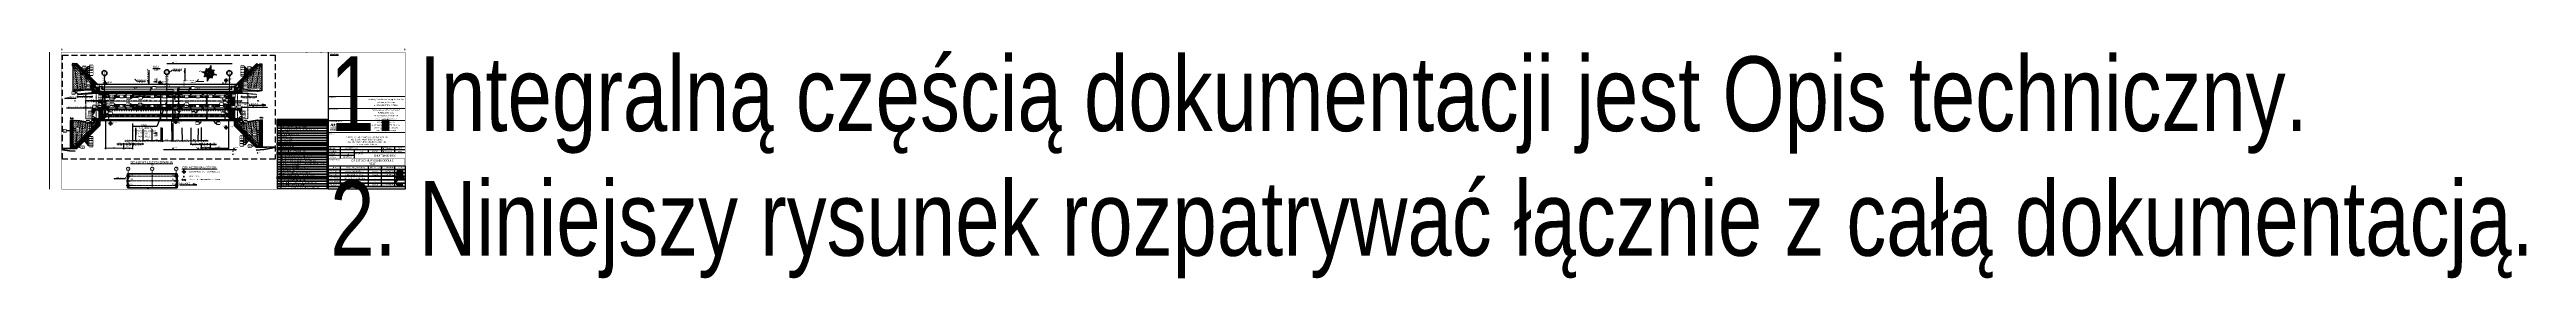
# Paper-space layout '0140_PT_M_WD-68_02_297x0750' of a CAD drawing. Header units: metres. Extents: x 5 to 5160, y -179 to 296.
# The model-space entities are those that its viewports show. They can reach past a viewport. Long polylines and large blocks are cut down to what shows.
import ezdxf
from ezdxf import colors
from ezdxf.entities.mleader import LeaderData, LeaderLine
from ezdxf.enums import TextEntityAlignment as Align
from ezdxf.math import Vec2, Vec3

# ---------------------------------------------------------------- set-up
doc = ezdxf.new("R2018")
doc.units = ezdxf.units.M
doc.set_wipeout_variables(frame=1)
doc.header["$PDSIZE"] = 0.05
for name, pattern in [('CENTER', [2, 1.25, -0.25, 0.25, -0.25]), ('CENTER2', [1.125, 0.75, -0.125, 0.125, -0.125]), ('DASHDOT', [25.4, 12.7, -6.35, 0, -6.35]), ('DASHED', [0.75, 0.5, -0.25]), ('HIDDEN', [0.375, 0.25, -0.125])]:
    doc.linetypes.add(name, pattern=pattern)
for name, color, linetype in [('$0$AII_opis', 1, 'Continuous'), ('00RamTab-T', 2, 'Continuous'), ('00RysOpi-T', 2, 'Continuous'), ('AII_M_balustrady', 8, 'Continuous'), ('AII_M_bariery', 8, 'Continuous'), ('AII_M_konstrukcja beton', 3, 'Continuous'), ('AII_M_krawężnik', 9, 'Continuous'), ('AII_M_obiekty', 7, 'Continuous'), ('AII_M_opis', 1, 'Continuous'), ('AII_M_opisy do legendy', 2, 'Continuous'), ('AII_M_opisy kierunki', 1, 'Continuous'), ('AII_M_osie główne', 8, 'CENTER'), ('AII_M_podpory', 1, 'Continuous'), ('AII_M_schody', 7, 'Continuous'), ('AII_odwodnienie_drenaż', 140, 'Continuous'), ('AII_opis', 1, 'Continuous'), ('AII_wyposażenie', 8, 'Continuous'), ('AII_xref', 7, 'Continuous')]:
    doc.layers.add(name, color=color, linetype=linetype)
for name, color, linetype, lineweight in [('AII_D_skarpa', 62, 'Continuous', 50), ('AII_M_geologia', 1, 'Continuous', 25), ('AII_M_konstrukcja 0.09', 6, 'Continuous', 9), ('AII_M_konstrukcja 0.18', 9, 'Continuous', 18), ('AII_M_konstrukcja 0.25', 1, 'Continuous', 25), ('AII_M_konstrukcja 0.35', 2, 'Continuous', 35), ('AII_M_kreskowanie', 8, 'Continuous', 0), ('AII_M_legenda', 1, 'Continuous', 25), ('AII_M_odwodnienie', 8, 'Continuous', 9), ('AII_M_opisy', 1, 'Continuous', 25), ('AII_M_opisy odniesienia', 1, 'Continuous', 25), ('AII_M_opisy rzedne', 1, 'Continuous', 25), ('AII_M_opisy spadki', 9, 'Continuous', 18), ('AII_M_opisy wymiary', 1, 'Continuous', 25), ('AII_M_osie', 9, 'CENTER', 18), ('AII_M_osie glowne', 9, 'CENTER2', 18), ('AII_M_robocza', 42, 'Continuous', 30), ('AII_M_skarpy', 9, 'Continuous', 18), ('AII_M_wymiary', 1, 'Continuous', 25), ('AII_M_wyposazenie', 1, 'Continuous', 25), ('AII_Wydruk_Podpisy', 7, 'Continuous', 35), ('AII_Wydruk_Ramka', 7, 'Continuous', 70), ('AII_Wydruk_Tabelka', 7, 'Continuous', 25)]:
    doc.layers.add(name, color=color, linetype=linetype, lineweight=lineweight)
doc.layers.add('AII_M_opisy rzedne skarpy', color=6, linetype='Continuous', plot=False)
doc.layers.add('AII_M_przedmiar', color=1, linetype='Continuous', plot=False)
doc.layers.add('AII_Wydruk_Rzutnie', color=7, linetype='Continuous', lineweight=0, plot=False)
doc.layers.get('AII_Wydruk_Rzutnie').off()
doc.styles.add('$0$CDMSTYLE', font='CDMSIMPL.shx', dxfattribs={"width": 0.7, "bigfont": 'CDMBIGPL.shx'})
doc.styles.add('AII_norm.', font='CDMSIMPL.shx', dxfattribs={"width": 0.7, "bigfont": 'CDMBIGPL.shx'})
doc.styles.add('CDMSTYLE', font='CDMSIMPL.shx', dxfattribs={"width": 0.7, "bigfont": 'CDMBIGPL.shx'})
doc.styles.get("Standard").update_dxf_attribs({"font": 'txt.shx', "width": 0.7})
doc.linetypes.add('OGRODZENIE1', pattern='A,6.35,-2.54,[133,ltypeshp.shx,S=2.54,R=0,X=-2.54,Y=0],-2.54,25.4', length=36.83)
doc.dimstyles.new('CDM-ME200MM', dxfattribs={"dimscale": 0.2, "dimtxt": 2.5, "dimasz": 1.5, "dimexe": 1.5, "dimexo": 5, "dimgap": 0.5, "dimtad": 1, "dimdec": 0, "dimlfac": 1000, "dimrnd": 1, "dimzin": 9, "dimtxsty": 'CDMSTYLE', "dimblk": 'OBLIQUE', "dimcen": 2.5, "dimdle": 1.5, "dimclrd": 9, "dimclre": 9, "dimclrt": 1, "dimadec": 1, "dimazin": 2, "dimtfac": 1, "dimtdec": 0, "dimtix": 1, "dimtmove": 2, "dimatfit": 3, "dimfxl": 1, "dimtvp": 1, "dimtolj": 1, "dimtzin": 0, "dimlwd": 25, "dimlwe": 25, "dimarcsym": 0})
doc.dimstyles.new('CDM-ME200MM$7', dxfattribs={"dimscale": 0.2, "dimtxt": 2.5, "dimasz": 1.5, "dimexe": 1.5, "dimexo": 5, "dimgap": 0.5, "dimtad": 1, "dimdec": 0, "dimlfac": 1000, "dimrnd": 1, "dimzin": 9, "dimtxsty": 'CDMSTYLE', "dimblk": 'OBLIQUE', "dimcen": 2.5, "dimdle": 1.5, "dimclrd": 9, "dimclre": 9, "dimclrt": 1, "dimadec": 1, "dimazin": 2, "dimtfac": 1, "dimtdec": 0, "dimtix": 1, "dimtmove": 2, "dimatfit": 3, "dimfxl": 1, "dimtvp": 1, "dimtolj": 1, "dimtzin": 0, "dimlwd": 25, "dimlwe": 25, "dimarcsym": 0})

# ---------------------------------------------------------------- blocks, each defined once
blk = doc.blocks.new('*U523')
at = {"layer": 'AII_Wydruk_Ramka', "linetype": 'Continuous', "lineweight": 0}
blk.add_line((5, 6), (5, 291), dxfattribs=at)
at = {"layer": 'AII_Wydruk_Ramka', "color": 7, "linetype": 'Continuous', "lineweight": 35}
for p, q in [((30, 296), (31, 296)), ((210, 291), (210, 290)), ((540, 291), (540, 290)), ((570, 291), (570, 290)), ((745, 296), (744, 296)), ((210, 6), (210, 7)), ((540, 6), (540, 7)), ((570, 6), (570, 7))]:
    blk.add_line(p, q, dxfattribs=at)
at = {"layer": 'AII_Wydruk_Ramka', "color": 7, "linetype": 'Continuous', "lineweight": 25}
blk.add_line((585, 291), (585, 6), dxfattribs=at)
at = {"layer": 'AII_Wydruk_Ramka', "linetype": 'Continuous', "lineweight": 0, "const_width": 0.7}
blk.add_lwpolyline([(30, 291), (745, 291), (745, 6), (30, 6)], close=True, dxfattribs=at)
at = {"layer": 'AII_Wydruk_Tabelka', "lineweight": 35, "style": 'CDMSTYLE', "width": 0.8}
blk.add_text('%%UUWAGI:', height=3.5, dxfattribs=at).set_placement((589, 285))
at = {"layer": 'AII_Wydruk_Tabelka', "lineweight": 25, "width": 0.8, "flags": 104}
blk.add_attdef('UWAGI', text='', height=2.5, dxfattribs=at).set_placement((589, 282), align=Align.TOP_LEFT)
blk = doc.blocks.new('Logo Firmy')
at = {"layer": 'AII_Wydruk_Tabelka'}
h = blk.add_hatch(color=252, dxfattribs=at)
h.paths.add_polyline_path([(651.1, 557.2), (650.5, 556.1), (651.6, 556.1)], flags=16)
h.paths.add_polyline_path([(649, 554.6), (649, 554.5), (650, 554.5), (649.9, 554.8), (650.3, 555.5), (651.8, 555.5), (652.1, 554.9), (652.1, 554.7), (652, 554.6), (652, 554.5), (654, 554.5), (653.7, 554.8), (652.3, 558.1), (650.6, 558.1), (650.8, 558), (649.1, 554.7), (649.1, 554.6)])
edge = h.paths.add_edge_path()
edge.add_line((654.2, 555.5), (654.2, 557.9))
edge.add_line((654, 558.1), (654.2, 557.9))
h = blk.add_hatch(color=252, dxfattribs=at)
h.paths.add_polyline_path([(680.6, 552), (649.2, 552), (649.2, 551.6), (680.6, 551.6)])
h.paths.add_polyline_path([(680.6, 552.6), (649.2, 552.6), (649.2, 552.2), (680.6, 552.2)])
edge = h.paths.add_edge_path()
edge.add_line((676.8, 551.2), (676.3, 551.2))
h = blk.add_hatch(color=256, dxfattribs=at)
edge = h.paths.add_edge_path()
edge.add_line((649.2, 550.6), (650.8, 550.6))
edge.add_arc((650.8, 550.2), 0.4, 0, 90, ccw=False)
edge.add_line((651.2, 550.2), (651.2, 550))
edge.add_arc((650.9, 550), 0.3, -90, 0, ccw=False)
edge.add_arc((650.9, 549.4), 0.3, 0, 90, ccw=False)
edge.add_line((651.2, 549.4), (651.2, 549.1))
edge.add_arc((650.8, 549.1), 0.4, -90, 0, ccw=False)
edge.add_line((650.8, 548.7), (649.2, 548.7))
edge.add_line((649.2, 548.7), (649.2, 548.9))
edge.add_line((649.2, 548.9), (649.3, 548.9))
edge.add_line((649.3, 548.9), (649.3, 550.4))
edge.add_line((649.3, 550.4), (649.2, 550.4))
edge.add_line((649.2, 550.4), (649.2, 550.6))
edge = h.paths.add_edge_path(flags=16)
edge.add_line((649.9, 549.6), (650.3, 549.6))
edge.add_arc((650.3, 549.4), 0.2, 0, 90, ccw=False)
edge.add_line((650.5, 549.4), (650.5, 549.2))
edge.add_arc((650.3, 549.2), 0.2, 270, 360, ccw=False)
edge.add_line((650.3, 549), (649.9, 549))
edge.add_line((649.9, 549), (649.9, 549.6))
edge = h.paths.add_edge_path(flags=16)
edge.add_line((649.9, 550.3), (650.3, 550.3))
edge.add_arc((650.3, 550.1), 0.2, 0, 90, ccw=False)
edge.add_line((650.5, 550.1), (650.5, 550))
edge.add_arc((650.3, 550), 0.2, 270, 360, ccw=False)
edge.add_line((650.3, 549.8), (649.9, 549.8))
edge.add_line((649.9, 549.8), (649.9, 550.3))
edge = h.paths.add_edge_path(flags=16)
edge.add_line((650.8, 549.7), (650.9, 549.7))
for color, points in [(256, [(652.3, 548.8), (652.2, 548.9), (652.2, 549.6), (652.2, 550.4), (652.3, 550.5), (652.3, 550.6), (651.4, 550.6), (651.4, 550.5), (651.5, 550.4), (651.5, 549.6), (651.5, 548.9), (651.4, 548.8), (651.4, 548.7), (652.3, 548.7)]), (252, [(659.6, 554.8), (659.5, 554.6), (659.5, 554.6), (659.5, 554.6), (661.2, 554.6), (661.2, 554.6), (661.2, 554.6), (661.1, 554.8), (661.1, 557.6), (662.1, 557.6), (662.2, 557.5), (662.3, 557.5), (662.2, 558.1), (658.6, 558.1), (658.4, 557.5), (658.5, 557.5), (658.7, 557.6), (659.6, 557.6)]), (256, [(670.7, 550.2), (670.7, 550.6), (669, 550.6), (669, 550.5), (669.1, 550.4), (669.1, 548.9), (669, 548.8), (669, 548.7), (670.6, 548.7), (670.8, 549.1), (670.6, 549.1), (670.6, 549), (669.7, 549), (669.7, 549.5), (670.6, 549.5), (670.6, 549.5), (670.6, 549.9), (670.6, 549.9), (669.7, 549.9), (669.7, 550.3), (670.6, 550.3), (670.6, 550.2)]), (256, [(673.3, 550.3), (673.8, 550.3), (673.8, 548.9), (673.7, 548.8), (673.7, 548.7), (674.6, 548.7), (674.6, 548.8), (674.4, 548.9), (674.4, 550.3), (674.9, 550.3), (675, 550.2), (675.1, 550.2), (675, 550.6), (673.2, 550.6), (673.1, 550.2), (673.2, 550.2)]), (256, [(676.3, 551.2), (676.1, 550.7), (676.5, 550.7), (676.8, 551.2)]), (256, [(679.4, 548.7), (680.2, 548.7), (680.2, 548.9), (680.6, 550.4), (680.7, 550.5), (680.7, 550.6), (680.2, 550.6), (680.2, 550.4), (680, 549.4), (679.6, 550.6), (678.9, 550.6), (678.6, 549.4), (678.3, 550.4), (678.3, 550.5), (678.3, 550.6), (677.5, 550.6), (677.5, 550.5), (677.6, 550.4), (678, 548.9), (678, 548.7), (678.7, 548.7), (678.7, 548.9), (679.1, 550), (679.4, 548.9)])]:
    blk.add_hatch(color=color, dxfattribs=at).paths.add_polyline_path(points)
h = blk.add_hatch(color=256, dxfattribs=at)
edge = h.paths.add_edge_path()
edge.add_line((653.1, 548.7), (654, 548.7))
edge.add_arc((654, 549.3), 0.55, 270, 360)
edge.add_line((654.6, 549.3), (654.6, 550.5))
edge.add_line((654.6, 550.5), (654.6, 550.5))
edge.add_line((654.6, 550.5), (654.6, 550.6))
edge.add_line((654.6, 550.6), (654.2, 550.6))
edge.add_line((654.2, 550.6), (654.2, 550.5))
edge.add_line((654.2, 550.5), (654.3, 550.5))
edge.add_line((654.3, 550.5), (654.3, 549.1))
edge.add_arc((654.2, 549.1), 0.1, -90, 0, ccw=False)
edge.add_line((654.2, 549), (653.4, 549))
edge.add_arc((653.4, 549.1), 0.1, 180, 270, ccw=False)
edge.add_line((653.3, 549.1), (653.3, 550.5))
edge.add_line((653.3, 550.5), (653.4, 550.5))
edge.add_line((653.4, 550.5), (653.4, 550.6))
edge.add_line((653.4, 550.6), (652.5, 550.6))
edge.add_line((652.5, 550.6), (652.5, 550.5))
edge.add_line((652.5, 550.5), (652.6, 550.5))
edge.add_line((652.6, 550.5), (652.6, 549.3))
edge.add_arc((653.1, 549.3), 0.55, 180, 270)
h = blk.add_hatch(color=252, dxfattribs=at)
edge = h.paths.add_edge_path()
edge.add_line((657.4, 558.1), (658.3, 558.1))
edge.add_line((658.3, 558.1), (658.2, 558))
edge.add_line((658.2, 558), (658.2, 555.5))
edge.add_arc((657.2, 555.5), 1, -90, 0, ccw=False)
edge.add_line((657.2, 554.5), (655.2, 554.5))
edge.add_arc((655.2, 555.5), 1, 180, 270, ccw=False)
edge.add_line((654.2, 555.5), (654.2, 557.9))
edge.add_line((654.2, 557.9), (654, 558.1))
edge.add_line((654, 558.1), (655.8, 558.1))
edge.add_line((655.8, 558.1), (655.6, 557.9))
edge.add_line((655.6, 557.9), (655.6, 555.4))
edge.add_arc((655.9, 555.4), 0.3, 180, 270)
edge.add_line((655.9, 555.1), (657.2, 555.1))
edge.add_arc((657.2, 555.4), 0.3, 270, 360)
edge.add_line((657.5, 555.4), (657.5, 557.9))
edge.add_line((657.5, 557.9), (657.4, 558.1))
edge = h.paths.add_edge_path()
edge.add_line((658.6, 558.1), (658.4, 557.5))
edge.add_line((658.5, 557.5), (658.4, 557.5))
edge.add_line((654, 554.5), (653.7, 554.8))
h = blk.add_hatch(color=256, dxfattribs=at)
edge = h.paths.add_edge_path()
edge.add_line((656.2, 548.7), (657.1, 548.7))
edge.add_line((657.1, 548.7), (656.6, 549.5))
edge.add_line((656.6, 549.5), (656.7, 549.5))
edge.add_arc((656.7, 549.7), 0.2, 269.8739, 360)
edge.add_line((656.9, 549.7), (656.9, 550.2))
edge.add_arc((656.5, 550.2), 0.4, 0, 90)
edge.add_line((656.5, 550.6), (654.8, 550.6))
edge.add_line((654.8, 550.6), (654.8, 550.4))
edge.add_line((654.8, 550.4), (654.9, 550.4))
edge.add_line((654.9, 550.4), (654.9, 548.9))
edge.add_line((654.9, 548.9), (654.8, 548.9))
edge.add_line((654.8, 548.9), (654.8, 548.7))
edge.add_line((654.8, 548.7), (655.7, 548.7))
edge.add_line((655.7, 548.7), (655.7, 548.9))
edge.add_line((655.7, 548.9), (655.6, 548.9))
edge.add_line((655.6, 548.9), (655.6, 549.6))
edge.add_line((655.6, 549.6), (655.9, 549.6))
edge.add_line((655.9, 549.6), (656.2, 548.8))
edge.add_line((656.2, 548.8), (656.2, 548.7))
edge = h.paths.add_edge_path(flags=16)
edge.add_line((655.6, 550.3), (656, 550.3))
edge.add_arc((656, 550.1), 0.2, 0, 90, ccw=False)
edge.add_line((656.2, 550.1), (656.2, 550))
edge.add_arc((656, 550), 0.2, 270, 360, ccw=False)
edge.add_line((656, 549.8), (655.6, 549.8))
edge.add_line((655.6, 549.8), (655.6, 550.3))
h = blk.add_hatch(color=256, dxfattribs=at)
edge = h.paths.add_edge_path(flags=16)
edge.add_arc((658.1, 550.1), 0.2, 90, 180)
edge.add_line((657.9, 550.1), (657.9, 549.3))
edge.add_arc((658.1, 549.3), 0.2, 180, 270)
edge.add_line((658.1, 549.1), (658.4, 549.1))
edge.add_arc((658.4, 549.3), 0.2, 270, 360)
edge.add_line((658.6, 549.3), (658.6, 550.1))
edge.add_arc((658.4, 550.1), 0.2, 0, 90)
edge.add_line((658.4, 550.3), (658.1, 550.3))
edge = h.paths.add_edge_path()
edge.add_arc((658.8, 550.2), 0.4, 0, 90)
edge.add_line((658.8, 550.6), (657.6, 550.6))
edge.add_arc((657.6, 550.2), 0.4, 90, 180)
edge.add_line((657.2, 550.2), (657.2, 549.1))
edge.add_arc((657.6, 549.1), 0.4, 180, 270)
edge.add_line((657.6, 548.7), (658.8, 548.7))
edge.add_arc((658.8, 549.1), 0.4, 270, 360)
edge.add_line((659.2, 549.1), (659.2, 550.2))
h = blk.add_hatch(color=256, dxfattribs=at)
edge = h.paths.add_edge_path(flags=16)
edge.add_arc((661.4, 549.9), 0.2, 270, 360)
edge.add_line((661.6, 549.9), (661.6, 550.1))
edge.add_arc((661.4, 550.1), 0.2, 0, 90)
edge.add_line((661.4, 550.3), (661, 550.3))
edge.add_line((661, 550.3), (661, 549.7))
edge.add_line((661, 549.7), (661.4, 549.7))
edge = h.paths.add_edge_path()
edge.add_line((661, 549.4), (661.9, 549.4))
edge.add_arc((661.9, 549.8), 0.4, 270, 360)
edge.add_line((662.3, 549.8), (662.3, 550.2))
edge.add_arc((661.9, 550.2), 0.4, 0, 90)
edge.add_line((661.9, 550.6), (660.2, 550.6))
edge.add_line((660.2, 550.6), (660.2, 550.4))
edge.add_line((660.2, 550.4), (660.3, 550.4))
edge.add_line((660.3, 550.4), (660.3, 548.9))
edge.add_line((660.3, 548.9), (660.2, 548.9))
edge.add_line((660.2, 548.9), (660.2, 548.7))
edge.add_line((660.2, 548.7), (661.1, 548.7))
edge.add_line((661.1, 548.7), (661.1, 548.9))
edge.add_line((661.1, 548.9), (661, 548.9))
edge.add_line((661, 548.9), (661, 549.4))
h = blk.add_hatch(color=256, dxfattribs=at)
edge = h.paths.add_edge_path()
edge.add_line((663.8, 548.7), (664.7, 548.7))
edge.add_line((664.7, 548.7), (664.3, 549.5))
edge.add_line((664.3, 549.5), (664.4, 549.5))
edge.add_arc((664.4, 549.7), 0.2, 269.8739, 360)
edge.add_line((664.6, 549.7), (664.6, 550.2))
edge.add_arc((664.2, 550.2), 0.4, 0, 90)
edge.add_line((664.2, 550.6), (662.5, 550.6))
edge.add_line((662.5, 550.6), (662.5, 550.4))
edge.add_line((662.5, 550.4), (662.6, 550.4))
edge.add_line((662.6, 550.4), (662.6, 548.9))
edge.add_line((662.6, 548.9), (662.5, 548.9))
edge.add_line((662.5, 548.9), (662.5, 548.7))
edge.add_line((662.5, 548.7), (663.4, 548.7))
edge.add_line((663.4, 548.7), (663.4, 548.9))
edge.add_line((663.4, 548.9), (663.3, 548.9))
edge.add_line((663.3, 548.9), (663.3, 549.6))
edge.add_line((663.3, 549.6), (663.5, 549.6))
edge.add_line((663.5, 549.6), (663.8, 548.8))
edge.add_line((663.8, 548.8), (663.8, 548.7))
edge = h.paths.add_edge_path(flags=16)
edge.add_line((663.3, 550.3), (663.7, 550.3))
edge.add_arc((663.7, 550.1), 0.2, 0, 90, ccw=False)
edge.add_line((663.9, 550.1), (663.9, 550))
edge.add_arc((663.7, 550), 0.2, 270, 360, ccw=False)
edge.add_line((663.7, 549.8), (663.3, 549.8))
edge.add_line((663.3, 549.8), (663.3, 550.3))
h = blk.add_hatch(color=252, dxfattribs=at)
h.paths.add_polyline_path([(663.5, 558.1, 0.431061), (662.7, 557.3), (662.7, 555.3, 0.414214), (663.5, 554.5), (666, 554.5, 0.414214), (666.8, 555.3), (666.8, 557.3, 0.431061), (666.1, 558.1)])
h.paths.add_polyline_path([(665.1, 557.6, -0.414214), (665.4, 557.3), (665.4, 555.4, -0.414214), (665.1, 555.1), (664.4, 555.1, -0.414214), (664.1, 555.4), (664.1, 557.3, -0.414214), (664.4, 557.6)], flags=16)
h = blk.add_hatch(color=256, dxfattribs=at)
edge = h.paths.add_edge_path(flags=16)
edge.add_arc((665.7, 550.1), 0.2, 90, 180)
edge.add_line((665.5, 550.1), (665.5, 549.3))
edge.add_arc((665.7, 549.3), 0.2, 180, 270)
edge.add_line((665.7, 549.1), (666, 549.1))
edge.add_arc((666, 549.3), 0.2, 270, 360)
edge.add_line((666.2, 549.3), (666.2, 550.1))
edge.add_arc((666, 550.1), 0.2, 0, 90)
edge.add_line((666, 550.3), (665.7, 550.3))
edge = h.paths.add_edge_path()
edge.add_arc((666.5, 550.2), 0.4, 0, 90)
edge.add_line((666.5, 550.6), (665.2, 550.6))
edge.add_arc((665.2, 550.2), 0.4, 90, 180)
edge.add_line((664.8, 550.2), (664.8, 549.1))
edge.add_arc((665.2, 549.1), 0.4, 180, 270)
edge.add_line((665.2, 548.7), (666.5, 548.7))
edge.add_arc((666.5, 549.1), 0.4, 270, 360)
edge.add_line((666.9, 549.1), (666.9, 550.2))
h = blk.add_hatch(color=256, dxfattribs=at)
edge = h.paths.add_edge_path()
edge.add_line((667.1, 548.7), (668.3, 548.7))
edge.add_arc((668.3, 549.1), 0.4, 270, 360)
edge.add_line((668.7, 549.1), (668.7, 550.4))
edge.add_line((668.7, 550.4), (668.8, 550.5))
edge.add_line((668.8, 550.5), (668.8, 550.6))
edge.add_line((668.8, 550.6), (667.9, 550.6))
edge.add_line((667.9, 550.6), (667.9, 550.5))
edge.add_line((667.9, 550.5), (668, 550.4))
edge.add_line((668, 550.4), (668, 549.2))
edge.add_arc((667.8, 549.2), 0.2, 270, 360, ccw=False)
edge.add_line((667.8, 549), (667.3, 549))
edge.add_line((667.3, 549), (667.2, 549.1))
edge.add_line((667.2, 549.1), (667.1, 549.1))
edge.add_line((667.1, 549.1), (667.1, 548.7))
h = blk.add_hatch(color=252, dxfattribs=at)
edge = h.paths.add_edge_path()
edge.add_line((667.3, 555.3), (667.6, 555.1))
edge.add_line((667.6, 555.1), (669.4, 555.1))
edge.add_arc((669.4, 555.3), 0.2, 270, 360)
edge.add_line((669.6, 555.3), (669.6, 555.5))
edge.add_arc((669.4, 555.5), 0.2, 0, 90)
edge.add_line((669.4, 555.7), (667.9, 555.7))
edge.add_arc((667.9, 556.3), 0.6, 180, 270, ccw=False)
edge.add_line((667.3, 556.3), (667.3, 557.5))
edge.add_arc((667.9, 557.5), 0.6, 90, 180, ccw=False)
edge.add_line((667.9, 558.1), (670.8, 558.1))
edge.add_line((670.8, 558.1), (670.9, 557.5))
edge.add_line((670.9, 557.5), (670.7, 557.6))
edge.add_line((670.7, 557.6), (668.9, 557.6))
edge.add_arc((668.9, 557.4), 0.2, 90, 180)
edge.add_line((668.7, 557.4), (668.7, 557.2))
edge.add_arc((668.9, 557.2), 0.2, 180, 270)
edge.add_line((668.9, 557), (670.3, 557))
edge.add_arc((670.3, 556.3), 0.7, 0, 90, ccw=False)
edge.add_line((671, 556.3), (671, 555.3))
edge.add_arc((670.3, 555.3), 0.7, -90, 0, ccw=False)
edge.add_line((670.3, 554.6), (667.4, 554.6))
edge.add_line((667.4, 554.6), (667.3, 555.3))
h = blk.add_hatch(color=256, dxfattribs=at)
h.paths.add_polyline_path([(671.7, 548.9), (671.7, 549.3), (671.9, 549.5), (672.3, 548.8), (672.2, 548.7), (673.2, 548.7), (673.2, 548.8), (673.1, 548.9), (672.4, 550.1), (672.7, 550.5), (672.8, 550.5), (672.8, 550.6), (672.3, 550.6), (672.3, 550.4), (671.7, 549.8), (671.7, 550.4), (671.8, 550.5), (671.8, 550.6), (670.9, 550.6), (670.9, 550.5), (671, 550.4), (671, 548.9), (670.9, 548.8), (670.9, 548.7), (671.8, 548.7), (671.8, 548.8)])
edge = h.paths.add_edge_path()
edge.add_line((673.3, 550.3), (673.2, 550.2))
edge.add_line((673.1, 550.2), (673.2, 550.2))
edge.add_line((673.2, 550.6), (673.1, 550.2))
h = blk.add_hatch(color=252, dxfattribs=at)
h.paths.add_polyline_path([(672.4, 554.6), (672.5, 554.9), (672.5, 557.6), (671.6, 557.6), (671.4, 557.5), (671.3, 557.5), (671.4, 558.1), (675, 558.1), (675.2, 557.5), (675.1, 557.5), (674.9, 557.6), (674, 557.6), (674, 554.9), (674, 554.6), (674.1, 554.6), (674.1, 554.6), (672.3, 554.6), (672.3, 554.6)])
edge = h.paths.add_edge_path()
edge.add_line((675.3, 554.6), (675.3, 554.5))
h = blk.add_hatch(color=252, dxfattribs=at)
edge = h.paths.add_edge_path(flags=16)
edge.add_arc((677.8, 557.4), 0.2, 0, 90)
edge.add_line((677.8, 557.6), (677, 557.6))
edge.add_line((677, 557.6), (677, 556.7))
edge.add_line((677, 556.7), (677.8, 556.7))
edge.add_arc((677.8, 556.9), 0.2, 270, 360)
edge.add_line((678, 556.9), (678, 557.4))
edge = h.paths.add_edge_path()
edge.add_line((675.3, 558.1), (678.9, 558.1))
edge.add_arc((678.9, 557.5), 0.6, 0, 90, ccw=False)
edge.add_line((679.5, 557.5), (679.5, 556.4))
edge.add_arc((679.2, 556.4), 0.3, 270, 360, ccw=False)
edge.add_line((679.2, 556.1), (678.9, 556.1))
edge.add_line((678.9, 556.1), (679.7, 554.7))
edge.add_line((679.7, 554.7), (679.6, 554.6))
edge.add_line((679.6, 554.6), (679.6, 554.5))
edge.add_line((679.6, 554.5), (678.1, 554.5))
edge.add_line((678.1, 554.5), (677.4, 556.1))
edge.add_line((677.4, 556.1), (676.9, 556.1))
edge.add_line((676.9, 556.1), (676.9, 555))
edge.add_line((676.9, 555), (677, 554.6))
edge.add_line((677, 554.6), (677.1, 554.6))
edge.add_line((677.1, 554.6), (677.1, 554.5))
edge.add_line((677.1, 554.5), (675.3, 554.5))
edge.add_line((675.3, 554.5), (675.3, 554.6))
edge.add_line((675.3, 554.6), (675.4, 554.6))
edge.add_line((675.4, 554.6), (675.5, 554.9))
edge.add_line((675.5, 554.9), (675.5, 557.9))
edge.add_line((675.5, 557.9), (675.3, 558.1))
edge = h.paths.add_edge_path()
edge.add_line((679.8, 554.7), (679.7, 554.7))
h = blk.add_hatch(color=256, dxfattribs=at)
edge = h.paths.add_edge_path(flags=16)
edge.add_arc((676.2, 550.1), 0.2, 90, 180)
edge.add_line((676, 550.1), (676, 549.3))
edge.add_arc((676.2, 549.3), 0.2, 180, 270)
edge.add_line((676.2, 549.1), (676.4, 549.1))
edge.add_arc((676.4, 549.3), 0.2, 270, 360)
edge.add_line((676.6, 549.3), (676.6, 550.1))
edge.add_arc((676.4, 550.1), 0.2, 0, 90)
edge.add_line((676.4, 550.3), (676.2, 550.3))
edge = h.paths.add_edge_path()
edge.add_arc((676.9, 550.2), 0.4, 0, 90)
edge.add_line((676.9, 550.6), (675.7, 550.6))
edge.add_arc((675.7, 550.2), 0.4, 90, 180)
edge.add_line((675.3, 550.2), (675.3, 549.1))
edge.add_arc((675.7, 549.1), 0.4, 180, 270)
edge.add_line((675.7, 548.7), (676.9, 548.7))
edge.add_arc((676.9, 549.1), 0.4, 270, 360)
edge.add_line((677.3, 549.1), (677.3, 550.2))
h = blk.add_hatch(color=252, dxfattribs=at)
h.paths.add_polyline_path([(681.7, 557.2), (681.2, 556.1), (682.2, 556.1)], flags=0)
h.paths.add_polyline_path([(679.6, 554.6), (679.6, 554.5), (680.6, 554.5), (680.6, 554.8), (680.9, 555.5), (682.4, 555.5), (682.7, 554.9), (682.7, 554.7), (682.7, 554.6), (682.7, 554.6), (684.6, 554.6), (684.4, 554.8), (683, 558.1), (681.3, 558.1), (681.4, 558), (679.8, 554.7), (679.7, 554.7)], flags=16)
edge = h.paths.add_edge_path()
edge.add_line((684.7, 558.1), (684.7, 558.1))
edge.add_line((684.8, 558.1), (684.7, 558.1))
edge.add_line((684.7, 554.6), (684.7, 554.5))
edge.add_line((684.8, 554.6), (684.7, 554.6))
edge.add_line((684.9, 554.9), (684.8, 554.6))
edge.add_line((684.9, 557.8), (684.9, 554.9))
edge.add_line((684.8, 558.1), (684.9, 557.8))
edge.add_arc((679.2, 556.4), 0.3, 270, 360)
edge.add_line((679.5, 557.5), (679.5, 556.4))
h = blk.add_hatch(color=252, dxfattribs=at)
h.paths.add_polyline_path([(699.6, 551.7), (699, 551.7), (699, 551.2), (699.6, 551.2)])
h.paths.add_polyline_path([(696.8, 551.7), (696.2, 551.7), (696.2, 551.2), (696.8, 551.2)])
h.paths.add_polyline_path([(692, 552.6), (691.9, 552.3), (692.1, 552.3), (692.1, 552.3), (692.7, 552.3), (691.9, 551.2), (693.5, 551.2), (693.6, 551.6), (693.5, 551.6), (693.5, 551.5), (692.8, 551.5), (693.6, 552.6)])
edge = h.paths.add_edge_path()
edge.add_line((697.9, 552.6), (697.4, 552.6))
edge.add_arc((697.4, 552.3), 0.3, 90, 180)
edge.add_line((697.1, 552.3), (697.1, 551.5))
edge.add_arc((697.4, 551.5), 0.3, 180, 270)
edge.add_line((697.4, 551.2), (697.9, 551.2))
edge.add_line((697.9, 551.2), (698.4, 551.2))
edge.add_arc((698.4, 551.5), 0.3, 270, 360)
edge.add_line((698.7, 551.5), (698.7, 552.3))
edge.add_arc((698.4, 552.3), 0.3, 0, 90)
edge.add_line((698.4, 552.6), (697.9, 552.6))
edge = h.paths.add_edge_path(flags=16)
edge.add_arc((697.8, 552.2), 0.1, 90, 180)
edge.add_line((697.7, 552.2), (697.7, 551.6))
edge.add_arc((697.8, 551.6), 0.1, 180, 270)
edge.add_line((697.8, 551.5), (698, 551.5))
edge.add_arc((698, 551.6), 0.1, 270, 360)
edge.add_line((698.1, 551.6), (698.1, 552.2))
edge.add_arc((698, 552.2), 0.1, 0, 90)
edge.add_line((698, 552.3), (697.8, 552.3))
edge = h.paths.add_edge_path()
edge.add_line((695.1, 552.6), (694.6, 552.6))
edge.add_arc((694.6, 552.3), 0.3, 90, 180)
edge.add_line((694.3, 552.3), (694.3, 551.5))
edge.add_arc((694.6, 551.5), 0.3, 180, 270)
edge.add_line((694.6, 551.2), (695.1, 551.2))
edge.add_line((695.1, 551.2), (695.6, 551.2))
edge.add_arc((695.6, 551.5), 0.3, 270, 360)
edge.add_line((695.9, 551.5), (695.9, 552.3))
edge.add_arc((695.6, 552.3), 0.3, 0, 90)
edge.add_line((695.6, 552.6), (695.1, 552.6))
edge = h.paths.add_edge_path(flags=16)
edge.add_arc((695, 552.2), 0.1, 90, 180)
edge.add_line((694.9, 552.2), (694.9, 551.6))
edge.add_arc((695, 551.6), 0.1, 180, 270)
edge.add_line((695, 551.5), (695.2, 551.5))
edge.add_arc((695.2, 551.6), 0.1, 270, 360)
edge.add_line((695.3, 551.6), (695.3, 552.2))
edge.add_arc((695.2, 552.2), 0.1, 0, 90)
edge.add_line((695.2, 552.3), (695, 552.3))
edge = h.paths.add_edge_path()
edge.add_line((690.6, 551.4), (690.6, 551.2))
edge.add_line((690.6, 551.2), (691.2, 551.2))
edge.add_line((691.2, 551.2), (691.2, 551.4))
edge.add_line((691.2, 551.4), (691.2, 552.3))
edge.add_arc((690.9, 552.3), 0.3, 0, 90)
edge.add_line((690.9, 552.6), (689.7, 552.6))
edge.add_arc((689.7, 552.5), 0.1, 90, 180)
edge.add_line((689.6, 552.5), (689.6, 552.3))
edge.add_line((689.6, 552.3), (689.8, 552.3))
edge.add_line((689.8, 552.3), (690.5, 552.3))
edge.add_arc((690.5, 552.2), 0.1, 0, 90, ccw=False)
edge.add_line((690.6, 552.2), (690.6, 552.2))
edge.add_arc((690.5, 552.2), 0.1, -90, 0, ccw=False)
edge.add_line((690.5, 552.1), (689.8, 552.1))
edge.add_arc((689.8, 551.8), 0.3, 90, 180)
edge.add_line((689.5, 551.8), (689.5, 551.5))
edge.add_arc((689.8, 551.5), 0.3, 180, 270)
edge.add_line((689.8, 551.2), (690.5, 551.2))
edge.add_arc((690.5, 551.3), 0.1, 270, 315.8359)
edge.add_line((690.5, 551.3), (690.6, 551.4))
edge = h.paths.add_edge_path(flags=16)
edge.add_arc((690.5, 551.6), 0.1, 270, 360)
edge.add_line((690.6, 551.6), (690.6, 551.8))
edge.add_arc((690.5, 551.8), 0.1, 0, 90)
edge.add_line((690.5, 551.9), (690.2, 551.9))
edge.add_arc((690.2, 551.8), 0.1, 90, 180)
edge.add_line((690.1, 551.8), (690.1, 551.6))
edge.add_arc((690.2, 551.6), 0.1, 180, 270)
edge.add_line((690.2, 551.5), (690.5, 551.5))
h.paths.add_polyline_path([(686.9, 552.9), (686.8, 553), (687.5, 553), (687.5, 552.4), (687.6, 552.4), (687.6, 552.2), (687.5, 552.1), (687.5, 551.4), (687.6, 551.2), (686.8, 551.2), (686.9, 551.4), (686.9, 552), (686.8, 551.9), (686.8, 552.1), (686.9, 552.2)])
h.paths.add_polyline_path([(685.8, 553.1), (685.7, 552.7), (686, 552.7), (686.3, 553.1)])
edge = h.paths.add_edge_path()
edge.add_line((685.9, 552.6), (685.3, 552.6))
edge.add_arc((685.3, 552.3), 0.3, 90, 180)
edge.add_line((685, 552.3), (685, 551.5))
edge.add_arc((685.3, 551.5), 0.3, 180, 270)
edge.add_line((685.3, 551.2), (685.9, 551.2))
edge.add_line((685.9, 551.2), (686.4, 551.2))
edge.add_arc((686.4, 551.5), 0.3, 270, 360)
edge.add_line((686.7, 551.5), (686.7, 552.3))
edge.add_arc((686.4, 552.3), 0.3, 0, 90)
edge.add_line((686.4, 552.6), (685.9, 552.6))
edge = h.paths.add_edge_path(flags=16)
edge.add_arc((685.7, 552.2), 0.1, 90, 180)
edge.add_line((685.6, 552.2), (685.6, 551.6))
edge.add_arc((685.7, 551.6), 0.1, 180, 270)
edge.add_line((685.7, 551.5), (686, 551.5))
edge.add_arc((686, 551.6), 0.1, 270, 360)
edge.add_line((686.1, 551.6), (686.1, 552.2))
edge.add_arc((686, 552.2), 0.1, 0, 90)
edge.add_line((686, 552.3), (685.7, 552.3))
edge = h.paths.add_edge_path()
edge.add_line((683.8, 552.5), (683.9, 552.6))
edge.add_line((683.9, 552.6), (684.5, 552.6))
edge.add_arc((684.5, 552.3), 0.3, 0, 90, ccw=False)
edge.add_line((684.8, 552.3), (684.8, 551.5))
edge.add_arc((684.5, 551.5), 0.3, -90, 0, ccw=False)
edge.add_line((684.5, 551.2), (683.9, 551.2))
edge.add_line((683.9, 551.2), (683.9, 551.3))
edge.add_line((683.9, 551.3), (683.8, 551.3))
edge.add_line((683.8, 551.3), (683.8, 550.9))
edge.add_line((683.8, 550.9), (683.9, 550.8))
edge.add_line((683.9, 550.8), (683.2, 550.8))
edge.add_line((683.2, 550.8), (683.2, 552.4))
edge.add_line((683.2, 552.4), (683.2, 552.6))
edge.add_line((683.2, 552.6), (683.8, 552.6))
edge.add_line((683.8, 552.6), (683.8, 552.5))
edge.add_line((683.8, 552.5), (683.8, 552.5))
edge = h.paths.add_edge_path(flags=16)
edge.add_arc((683.9, 552.2), 0.1, 90, 180)
edge.add_line((683.8, 552.2), (683.8, 551.6))
edge.add_arc((683.9, 551.6), 0.1, 180, 270)
edge.add_line((683.9, 551.5), (684.1, 551.5))
edge.add_arc((684.1, 551.6), 0.1, 270, 360)
edge.add_line((684.2, 551.6), (684.2, 552.2))
edge.add_arc((684.1, 552.2), 0.1, 0, 90)
edge.add_line((684.1, 552.3), (683.9, 552.3))
edge = h.paths.add_edge_path()
edge.add_line((682.9, 552.7), (683, 552.7))
edge.add_line((683, 552.7), (683, 553))
edge.add_line((683, 553), (681.7, 553))
edge.add_arc((681.7, 552.7), 0.3, 90, 180)
edge.add_line((681.4, 552.7), (681.4, 552.1))
edge.add_arc((681.7, 552.1), 0.3, 180, 270)
edge.add_line((681.7, 551.8), (682.3, 551.8))
edge.add_arc((682.3, 551.7), 0.1, 0, 90, ccw=False)
edge.add_line((682.4, 551.7), (682.4, 551.6))
edge.add_arc((682.3, 551.6), 0.1, -90, 0, ccw=False)
edge.add_line((682.3, 551.5), (681.7, 551.5))
edge.add_line((681.7, 551.5), (681.4, 551.6))
edge.add_line((681.4, 551.6), (681.5, 551.2))
edge.add_line((681.5, 551.2), (682.7, 551.2))
edge.add_arc((682.7, 551.5), 0.3, 270, 360)
edge.add_line((683, 551.5), (683, 552.2))
edge.add_arc((682.7, 552.2), 0.3, 0, 90)
edge.add_line((682.7, 552.5), (682.1, 552.5))
edge.add_arc((682.1, 552.6), 0.1, 180, 270, ccw=False)
edge.add_line((682, 552.6), (682, 552.6))
edge.add_arc((682.1, 552.6), 0.1, 90, 180, ccw=False)
edge.add_line((682.1, 552.7), (682.9, 552.7))
h.paths.add_polyline_path([(688.7, 552.4), (688.4, 552.1), (688.4, 553), (687.7, 553), (687.8, 552.9), (687.8, 551.4), (687.7, 551.2), (688.4, 551.2), (688.4, 551.4), (688.4, 551.8), (688.5, 551.8), (688.8, 551.2), (689.5, 551.2), (689, 552.2), (689, 552.3), (689.3, 552.6), (688.8, 552.6)])
h = blk.add_hatch(color=252, dxfattribs=at)
edge = h.paths.add_edge_path(flags=16)
edge.add_arc((687.1, 557.3), 0.3, 0, 90)
edge.add_line((687.1, 557.6), (686.3, 557.6))
edge.add_line((686.3, 557.6), (686.3, 555.1))
edge.add_line((686.3, 555.1), (687.1, 555.1))
edge.add_arc((687.1, 555.4), 0.3, 270, 360)
edge.add_line((687.4, 555.4), (687.4, 557.3))
edge = h.paths.add_edge_path()
edge.add_arc((688.1, 555.3), 0.8, 270, 360)
edge.add_line((688.9, 555.3), (688.9, 557.3))
edge.add_arc((688.1, 557.3), 0.8, 0, 90)
edge.add_line((688.1, 558.1), (684.7, 558.1))
edge.add_line((684.7, 558.1), (684.7, 558.1))
edge.add_line((684.7, 558.1), (684.8, 558.1))
edge.add_line((684.8, 558.1), (684.9, 557.8))
edge.add_line((684.9, 557.8), (684.9, 554.9))
edge.add_line((684.9, 554.9), (684.8, 554.6))
edge.add_line((684.8, 554.6), (684.7, 554.6))
edge.add_line((684.7, 554.6), (684.7, 554.5))
edge.add_line((684.7, 554.5), (688.1, 554.5))
edge = h.paths.add_edge_path()
edge.add_line((689, 554.5), (689, 554.6))
edge.add_line((689.1, 554.7), (689, 554.6))
edge.add_line((689.1, 554.7), (689.1, 554.7))
h = blk.add_hatch(color=252, dxfattribs=at)
h.paths.add_polyline_path([(691.1, 557.2), (690.5, 556.1), (691.6, 556.1)], flags=16)
h.paths.add_polyline_path([(689, 554.6), (689, 554.5), (690, 554.5), (689.9, 554.8), (690.3, 555.5), (691.8, 555.5), (692.1, 554.9), (692.1, 554.7), (692, 554.6), (692, 554.6), (694, 554.6), (693.7, 554.8), (692.3, 558.1), (690.6, 558.1), (690.8, 558), (689.1, 554.7), (689.1, 554.7)])
h = blk.add_hatch(color=252, dxfattribs=at)
h.paths.add_polyline_path([(697.7, 558.1), (699.5, 558.1), (699.4, 558), (699.4, 554.8), (699.5, 554.5), (697.7, 554.5), (697.8, 554.8), (697.8, 558)])
h.paths.add_polyline_path([(695.5, 558.1), (697.3, 558.1), (697.2, 558), (697.2, 554.8), (697.3, 554.5), (695.5, 554.5), (695.7, 554.8), (695.7, 558)])
blk = doc.blocks.new('Tabliczka_AutostradaII')
at = {"layer": 'AII_Wydruk_Tabelka', "lineweight": 18}
blk.add_lwpolyline([(0, 0), (-160, 0), (-160, 25), (0, 25)], dxfattribs=at)
at = {"layer": 'AII_Wydruk_Tabelka', "xscale": 1.5, "yscale": 1.5, "zscale": 1.5}
blk.add_blockref('Logo Firmy', (-1129.6, -819), dxfattribs=at)
at = {"layer": 'AII_Wydruk_Tabelka', "lineweight": 18, "style": 'CDMSTYLE', "width": 0.8}
blk.add_text('BIURO PROJEKTOWE:', height=2, dxfattribs=at).set_placement((-158.7, 21.7))
at = {"layer": 'AII_Wydruk_Tabelka', "lineweight": 25, "insert": (-40, 12.5), "char_height": 2.8, "width": 80, "attachment_point": 5, "line_spacing_factor": 1.2, "style": 'CDMSTYLE'}
blk.add_mtext('{\\Q10;AUTOSTRADA II Sp. z o.o.\\P40-467 Katowice, ul. 73 Pułku Piechoty 1\\Ptel./fax. (32) 735-20-55; 735-21-41\\Pe-mail: biuro@autostradaii.pl}', dxfattribs=at)
blk = doc.blocks.new('Tabliczka_GDDKiA_Warszawa2')
at = {"layer": 'AII_Wydruk_Tabelka', "color": 7, "lineweight": 18}
blk.add_lwpolyline([(0, 25), (-160, 25), (-160, 0), (0, 0)], dxfattribs=at)
at = {"layer": 'AII_Wydruk_Tabelka', "lineweight": 18, "style": 'CDMSTYLE', "width": 0.8}
blk.add_text('INWESTOR:', height=2, dxfattribs=at).set_placement((-158.7, 21.7))
at = {"layer": 'AII_Wydruk_Tabelka', "lineweight": 25, "insert": (-40, 12.5), "char_height": 3, "width": 80, "attachment_point": 5, "line_spacing_factor": 1.2, "style": 'CDMSTYLE'}
blk.add_mtext('{\\Q10;Generalny Dyrektor Dróg Krajowych i Autostrad \\Pz siedzibą w Warszawie\\Pul. Wronia 53, 00-874 Warszawa}', dxfattribs=at)
blk = doc.blocks.new('Tabliczka_Intercor')
at = {"layer": 'AII_Wydruk_Tabelka', "lineweight": 18}
blk.add_lwpolyline([(0, 0), (-160, 0), (-160, 25), (0, 25)], dxfattribs=at)
at = {"layer": 'AII_Wydruk_Tabelka', "lineweight": 18, "style": 'CDMSTYLE', "width": 0.8}
blk.add_text('WYKONAWCA:', height=2, dxfattribs=at).set_placement((-158.7, 21.7))
at = {"layer": 'AII_Wydruk_Tabelka', "lineweight": 25, "insert": (-40, 12.5), "char_height": 3, "width": 80, "attachment_point": 5, "line_spacing_factor": 1.2, "style": 'CDMSTYLE'}
blk.add_mtext('{\\Q10;Przedsiębiorstwo Usług Technicznych\\PINTERCOR Sp. z o.o.\\P42-400 Zawiercie, ul. Okólna 10\\Pe-mail: intercor@intercor.eu}', dxfattribs=at)
blk = doc.blocks.new('0140_LOGO_TAB')
at = {"layer": 'AII_Wydruk_Tabelka', "linetype": 'Continuous'}
for p, q in [((-160, 0), (-160, 30)), ((0, 0), (-160, 0))]:
    blk.add_line(p, q, dxfattribs=at)
at = {"layer": 'AII_Wydruk_Tabelka'}
blk.add_line((0, 0), (-160, 0), dxfattribs=at)
at = {"layer": 'AII_Wydruk_Tabelka', "const_width": 0.5}
for points in [[(-160, 0), (-160, 105), (0, 105)], [(-160, 30), (0, 30)]]:
    blk.add_lwpolyline(points, dxfattribs=at)
at = {"layer": 'AII_Wydruk_Tabelka'}
blk.add_blockref('Tabliczka_GDDKiA_Warszawa2', (0, 80), dxfattribs=at)
at = {"layer": 'AII_Wydruk_Tabelka', "linetype": 'Continuous', "lineweight": 25}
for name, p in [('Tabliczka_Intercor', (0, 55)), ('Tabliczka_AutostradaII', (0, 30))]:
    blk.add_blockref(name, p, dxfattribs=at)
at = {"layer": 'AII_Wydruk_Tabelka', "lineweight": 18, "style": 'CDMSTYLE', "width": 0.8}
blk.add_text('ZADANIE:', height=2, dxfattribs=at).set_placement((-158.8, 26.4))
at = {"layer": 'AII_Wydruk_Tabelka', "linetype": 'Continuous', "lineweight": 35, "insert": (-80, 12.5), "char_height": 3, "width": 160, "attachment_point": 5, "style": 'CDMSTYLE'}
blk.add_mtext('Budowa autostrady A2 Warszawa - Kukuryki na odcinku \\Pobw. Siedlec - węzeł "Cicibór" (z węzłem).\\POdcinek VIII od km ok 598+216 do km ok 610+722\\Po długości około 12,506 km.', dxfattribs=at)
blk = doc.blocks.new('AII_TAB')
at = {"layer": 'AII_Wydruk_Tabelka'}
for p, q in [((-5, 94), (-165, 94)), ((-5, 88), (-165, 88)), ((-5, 82), (-165, 82)), ((-110.2, 76), (-165, 76)), ((-139.4, 70), (-139.4, 94)), ((-139.4, 12), (-139.4, 55)), ((-110.2, 70), (-110.2, 88)), ((-81, 82), (-81, 88)), ((-81, 12), (-81, 55)), ((-54.4, 94), (-54.4, 82)), ((-54.4, 12), (-54.4, 55)), ((-26.4, 82), (-26.4, 94)), ((-26.4, 12), (-26.4, 55))]:
    blk.add_line(p, q, dxfattribs=at)
at = {"layer": 'AII_Wydruk_Tabelka', "lineweight": 50, "const_width": 0.5}
blk.add_lwpolyline([(-165, 94), (-165, 6)], dxfattribs=at)
at = {"layer": 'AII_Wydruk_Tabelka', "const_width": 1}
blk.add_lwpolyline([(-164.7, 70), (-5.3, 70), (-5.3, 55), (-164.7, 55)], close=True, dxfattribs=at)
at = {"layer": 'AII_Wydruk_Tabelka'}
for points in [[(-5, 47), (-165, 47), (-165, 55), (-5, 55)], [(-5, 40), (-165, 40), (-165, 47), (-5, 47)], [(-5, 33), (-165, 33), (-165, 40), (-5, 40)], [(-5, 26), (-165, 26), (-165, 33), (-5, 33)], [(-5, 19), (-165, 19), (-165, 26), (-5, 26)], [(-5, 12), (-165, 12), (-165, 19), (-5, 19)], [(-5, 6), (-165, 6), (-165, 12), (-5, 12)]]:
    blk.add_lwpolyline(points, close=True, dxfattribs=at)
blk.add_blockref('0140_LOGO_TAB', (-5, 94), dxfattribs=at)
at = {"layer": 'AII_Wydruk_Tabelka', "lineweight": 18, "style": 'CDMSTYLE', "width": 0.8}
for s, p in [('TYTUŁ RYSUNKU:', (-163.5, 66.1)), ('NR RYSUNKU:', (-108.7, 78.5))]:
    blk.add_text(s, height=2, dxfattribs=at).set_placement(p)
at = {"layer": 'AII_Wydruk_Tabelka', "lineweight": 25, "style": 'CDMSTYLE', "width": 0.8}
for s, p in [('OBIEKT:', (-162.6, 89.9)), ('STADIUM:', (-162.6, 83.7)), ('BRANŻA:', (-162.3, 71.6)), ('SKALA:', (-162.1, 78)), ('DATA:', (-100.1, 84)), ('NR ZADANIA', (-52, 89.7)), ('NR REWIZJI', (-52, 83.7))]:
    blk.add_text(s, height=2.5, dxfattribs=at).set_placement(p)
at = {"layer": 'AII_Wydruk_Tabelka', "lineweight": 35, "style": 'CDMSTYLE', "width": 0.8}
for s, p in [('FUNKCJA:', (-158.8, 49.9)), ('TYTUŁ, IMIĘ, NAZWISKO:', (-128.1, 49.9)), ('SPECJALNOŚĆ:', (-78.3, 49.9)), ('NR UPRAWNIEŃ:', (-52.4, 49.9)), ('PODPIS:', (-20.9, 49.9))]:
    blk.add_text(s, height=2.5, dxfattribs=at).set_placement(p)
at = {"layer": 'AII_Wydruk_Tabelka', "lineweight": 35, "style": 'CDMSTYLE', "width": 0.8, "flags": 8}
for tag, p in [('STADIUM', (-124.8, 85)), ('BRANŻA', (-124.8, 73)), ('SKALA', (-124.8, 79)), ('DATA', (-67.7, 85)), ('NR.ZADANIA', (-15.7, 91)), ('NR.REWIZJI', (-15.7, 85))]:
    blk.add_attdef(tag, text='', height=2.5, dxfattribs=at).set_placement(p, align=Align.MIDDLE_CENTER)
blk.add_attdef('OBIEKT', text='', height=2.5, dxfattribs=at).set_placement((-130.4, 91), align=Align.MIDDLE_LEFT)
at = {"layer": 'AII_Wydruk_Tabelka', "lineweight": 50, "style": 'CDMSTYLE', "width": 0.7, "flags": 8}
for tag, height, p in [('TYTUŁ.RYS_1/2', 4.5, (-73.2, 65.9)), ('TYTUŁ.RYS_2/2', 4.5, (-73.2, 58.9)), ('NR.RYSUNKU', 4, (-47.5, 76))]:
    blk.add_attdef(tag, text='', height=height, dxfattribs=at).set_placement(p, align=Align.MIDDLE_CENTER)
at = {"layer": 'AII_Wydruk_Tabelka', "lineweight": 35, "style": 'CDMSTYLE', "width": 0.7, "flags": 8}
for tag, p in [('FUNKCJA_1', (-163.1, 41.3)), ('FUNKCJA_2', (-163.1, 34.3)), ('FUNKCJA_3', (-163.1, 27.3)), ('FUNKCJA_4', (-163.1, 20.3)), ('FUNKCJA_5', (-163.1, 13.3))]:
    blk.add_attdef(tag, text='', height=2.5, dxfattribs=at).set_placement(p, align=Align.BOTTOM_LEFT)
at = {"layer": 'AII_Wydruk_Tabelka', "lineweight": 25, "style": 'CDMSTYLE', "flags": 8}
for tag, width, p in [('TYT_1', 0.8, (-110.2, 43.5)), ('TYT_2', 0.8, (-110.2, 36.5)), ('TYT_3', 0.8, (-110.2, 29.5)), ('TYT_4', 0.8, (-110.2, 22.5)), ('TYT_5', 0.8, (-110.2, 15.5)), ('SPEC_1', 0.8, (-67.7, 43.5)), ('SPEC_2', 0.8, (-67.7, 36.5)), ('SPEC_3', 0.8, (-67.7, 29.5)), ('SPEC_4', 0.8, (-67.7, 22.5)), ('SPEC_5', 0.8, (-67.7, 15.5)), ('UPR_1', 0.6, (-40.4, 43.5)), ('UPR_2', 0.6, (-40.4, 36.5)), ('UPR_3', 0.6, (-40.4, 29.5)), ('UPR_4', 0.6, (-40.4, 22.5)), ('UPR_5', 0.6, (-40.4, 15.5))]:
    blk.add_attdef(tag, text='', height=2.5, dxfattribs=dict(at, width=width)).set_placement(p, align=Align.MIDDLE_CENTER)
at = {"layer": 'AII_Wydruk_Tabelka', "lineweight": 13, "style": 'CDMSTYLE', "width": 0.8, "flags": 9}
for tag, p in [('PA_1', (-95.7, 10.2)), ('PA_2', (-95.7, 7.8))]:
    blk.add_attdef(tag, text='', height=1.5, dxfattribs=at).set_placement(p, align=Align.MIDDLE_CENTER)
at = {"layer": 'AII_Wydruk_Tabelka', "lineweight": 25, "style": 'CDMSTYLE', "width": 0.8, "flags": 8}
blk.add_attdef('NR.STRONY', text='', height=2.5, dxfattribs=at).set_placement((-8, 9), align=Align.MIDDLE_RIGHT)
blk = doc.blocks.new('Podpis_Solarz')
at = {"layer": 'AII_Wydruk_Podpisy', "color": 0}
for p, q in [((12.2, 2.9), (12.1, 2.5)), ((12.1, 2.5), (12.1, 2.2)), ((12.1, 2.2), (12.3, 2.1)), ((12.3, 3.3), (12.2, 2.9)), ((12.6, 3.6), (12.3, 3.3)), ((12.3, 2.1), (12.6, 2.3)), ((13, 4.1), (12.6, 3.6)), ((12.6, 2.3), (12.9, 2.5)), ((12.9, 2.5), (13.2, 2.9)), ((13.3, 4.3), (13, 4.1)), ((13.2, 2.9), (13.1, 2.6)), ((13.1, 2.6), (13.1, 2.1)), ((13.1, 2.1), (13.2, 2.1)), ((13.2, 2.9), (13.4, 3.2)), ((13.2, 2.1), (13.5, 2.1)), ((13.6, 4.3), (13.3, 4.3)), ((13.4, 3.2), (13.8, 3.7)), ((13.5, 2.1), (13.6, 2.3)), ((13.6, 2.3), (13.8, 2.5)), ((13.8, 2.5), (14, 2.8)), ((14, 2.8), (14.2, 3)), ((14.1, 2.9), (14.1, 2.5)), ((14.1, 2.5), (14.2, 2.3)), ((14.2, 3), (14.5, 3.3)), ((14.2, 2.3), (14.4, 2.6)), ((14.4, 2.6), (14.7, 2.9)), ((14.5, 3.3), (14.7, 3.7)), ((14.7, 3.7), (15, 4)), ((14.7, 2.9), (15, 3.2)), ((15, 3.2), (15.2, 3.4)), ((15.2, 3.4), (15.5, 3.7)), ((15.7, 3.3), (15.4, 2.9)), ((15.4, 2.9), (15.5, 2.6)), ((15.5, 3.7), (15.8, 3.9)), ((15.5, 2.6), (15.6, 2.6)), ((16.1, 3.9), (15.7, 3.3)), ((15.8, 3.9), (16.2, 4.1)), ((16.2, 4.1), (16.1, 3.9)), ((16.2, 2.8), (16.1, 2.7)), ((16.1, 2.7), (16.2, 2.6)), ((16.4, 2.8), (16.2, 2.8)), ((16.2, 2.6), (16.3, 2.6)), ((16.3, 2.6), (16.4, 2.6)), ((16.4, 2.6), (16.4, 2.8)), ((16.4, 2.8), (16.4, 2.8))]:
    blk.add_line(p, q, dxfattribs=at)
for points in [[(6.7, 6.6), (4.2, 0.2)], [(4.6, 1.3), (5, 1.7), (5.7, 2.7), (6.3, 3.7), (6.9, 4.7), (7.5, 5.4), (7.8, 5.7), (8, 5.9), (8.3, 6.1), (8.4, 6.2), (8.5, 6.2), (8.5, 6.2), (8.6, 6.1), (8.5, 5.9), (8.4, 5.7), (7.8, 4.6), (7, 3.6), (6.1, 2.4), (5.6, 1.9), (4.9, 1.2), (4.5, 1)], [(5.6, 2.5), (5.8, 2.5), (6, 2.5), (6.1, 2.4), (5.9, 1.5), (5.9, 1.3), (6, 1)], [(6.8, 1.5), (6.7, 1.6), (6.6, 1.5), (6.6, 1.4), (6.8, 1.3), (7, 1.3), (7, 1.4), (7, 1.5), (6.9, 1.5), (6.8, 1.5)], [(10.9, 5.7), (10.6, 5.5), (10, 5.1), (9.6, 4.8), (9.2, 4.4), (8.8, 3.9), (8.5, 3.5), (8.2, 3.2), (8.2, 2.8), (8.3, 2.6), (8.6, 2.6), (8.9, 2.8), (9.2, 2.9), (9.4, 2.9), (9.6, 2.7), (9.6, 2.6), (9.3, 2.3), (9, 2.1), (8.7, 1.9), (8.3, 1.7), (7.7, 1.3)], [(10.9, 2.8), (10.3, 2.9), (10, 2.8), (9.6, 2.7), (9.4, 2.4), (9.4, 1.9), (9.5, 1.6), (9.8, 1.5), (10.1, 1.6), (10.5, 1.9), (10.9, 2.2), (11.2, 2.5), (11.2, 2.7), (10.9, 2.8)], [(11.2, 2.5), (11.6, 2.9), (12.1, 3.6), (12.5, 4.1), (12.7, 4.4), (12.8, 4.8), (12.9, 5), (13.2, 5.5), (13, 5.7), (12.7, 5.6), (12.5, 5.1), (12, 4.3), (11.7, 3.7), (11.6, 3.3), (11.5, 2.9), (11.5, 2.6), (11.6, 2)], [(13.6, 4.3), (13.8, 4.2), (13.8, 3.9), (13.8, 3.7)]]:
    blk.add_lwpolyline(points, dxfattribs=at)
blk = doc.blocks.new('Podpis_Mystek')
at = {"layer": 'AII_Wydruk_Podpisy'}
for points in [[(3.1, 4.1), (3, 4.2), (3.2, 4.3), (3.9, 4.6), (5.7, 5.5), (6.5, 5.8), (6.7, 5.8), (6.6, 5.5), (5.3, 3.8), (4.5, 3)], [(4.5, 3), (5.2, 3.3), (5.8, 3.7), (6.5, 4.1), (6.8, 4.1), (6.7, 3.9), (6.2, 3.2), (5.4, 2.2), (4.2, 0.6)], [(5.3, 4.5), (4.9, 3.2), (4.5, 1.9)], [(6.4, 1.8), (7.2, 3.5), (7.8, 4.6), (8.4, 5.2)], [(7.4, 4.3), (7.1, 3), (6.4, 1.8)], [(8.4, 5.2), (8.1, 4.7), (7.6, 4.1), (7.5, 3.7), (7.8, 3.8), (8.5, 4.3), (9.2, 4.8)], [(9.2, 4.8), (8.9, 4.1), (8.1, 2.8), (7.6, 1.4)], [(7.7, -0.1), (8.4, 0.7), (10.3, 2.6), (12, 4.1), (12.1, 4.2)], [(9.7, 3.9), (9.3, 3.4), (9, 3), (8.5, 2.4), (8.6, 2.2), (8.9, 2.2), (9.6, 2.6), (10.2, 2.9), (10.3, 2.9), (10.5, 2.9), (10.4, 2.7), (9, 1.1), (7.7, -0.1)], [(12.1, 4.2), (11.7, 3.6), (11.6, 3.3), (11.6, 2.9), (11.6, 2.7), (11.6, 2.6), (11.5, 2.4), (11.2, 2.4), (11.1, 2.4), (11.1, 2.6), (11.5, 2.8), (12.9, 3.8), (14.4, 5.3)], [(14.4, 5.3), (13.1, 4.2), (12.3, 2.6), (12.2, 2.4), (12.3, 2.3), (12.6, 2.4), (13.2, 2.9), (14.1, 3.3), (14.6, 3.8), (14.7, 3.9), (14.6, 4), (14.4, 4), (13.4, 3.2), (13, 2.4), (13.1, 2.3), (13.3, 2.1), (13.6, 2.2), (14.4, 2.9), (16.3, 4.6), (17.1, 5.4)], [(17.1, 5.4), (16, 4.7), (15, 3.6), (14.6, 2.7), (14.6, 2.5), (14.7, 2.3), (14.9, 2.4), (16.1, 3.1), (17.1, 3.8)], [(17.1, 3.8), (16.1, 3.3), (15.6, 3), (15.5, 2.8), (15.6, 2.6), (16.6, 2.3)]]:
    blk.add_spline(points, degree=3, dxfattribs=at)
blk.add_open_spline([(11.3, 4.2), (11.4, 4.2), (11.9, 4.2), (13.1, 4.3), (14.3, 4.3), (15, 4.2), (15.1, 4.2)], degree=3, knots=[1.216061, 1.216061, 1.216061, 1.216061, 1.300755, 2.856747, 4.699454, 5.033519, 5.033519, 5.033519, 5.033519], dxfattribs=at)
blk = doc.blocks.new('Podpis_Jabłońska')
at = {"layer": 'AII_Wydruk_Podpisy', "color": 0}
for points in [[(3.6, 3.9), (3.7, 3.9), (3.7, 3.9), (3.8, 3.8), (3.8, 3.8), (3.8, 3.7), (3.8, 3.7), (3.8, 3.7), (3.9, 3.6), (3.9, 3.6), (3.9, 3.6), (3.9, 3.5), (3.8, 3.5), (3.8, 3.5), (3.8, 3.5), (3.8, 3.5), (3.8, 3.4), (3.8, 3.4), (3.8, 3.4), (3.7, 3.5), (3.7, 3.5), (3.7, 3.5), (3.6, 3.5), (3.6, 3.5), (3.6, 3.6), (3.5, 3.6), (3.5, 3.7), (3.4, 3.7), (3.3, 3.8), (3.3, 3.9), (3.1, 4.1), (3.1, 4.1), (3, 4.2), (2.9, 4.3), (2.9, 4.3), (2.9, 4.4), (2.9, 4.4), (2.9, 4.4), (2.9, 4.5), (2.9, 4.5), (2.9, 4.5), (2.9, 4.5), (2.9, 4.6), (2.9, 4.6), (2.9, 4.6), (2.9, 4.6), (3, 4.6), (3, 4.6), (3, 4.6), (3.1, 4.6), (3.1, 4.6), (3.1, 4.6), (3.2, 4.6), (3.2, 4.6), (3.3, 4.6), (3.3, 4.6), (3.3, 4.5), (3.3, 4.5), (3.4, 4.4), (3.4, 4.3), (3.5, 4.3), (3.5, 4.2), (3.6, 4.1), (3.6, 4.1), (3.7, 4.1), (3.7, 4), (3.8, 3.9), (3.9, 3.9), (4, 3.9), (4.1, 3.8), (4.1, 3.8), (4.2, 3.7), (4.3, 3.7), (4.3, 3.7), (4.5, 3.6), (4.6, 3.6), (4.7, 3.6), (4.7, 3.6), (4.9, 3.6), (5, 3.6), (5.3, 3.6), (5.4, 3.6), (5.6, 3.6), (5.7, 3.6), (5.9, 3.6), (6, 3.6), (6.1, 3.7), (6.7, 3.8), (6.8, 3.9), (6.9, 3.9), (7, 4), (7.2, 4.1), (7.3, 4.2), (7.4, 4.2), (7.5, 4.3), (7.6, 4.4), (7.8, 4.6), (7.9, 4.7), (8, 4.8), (8.1, 4.9), (8.2, 5), (8.3, 5.1), (8.4, 5.2), (8.4, 5.3), (8.5, 5.4), (8.5, 5.4), (8.5, 5.5), (8.5, 5.6), (8.6, 5.6), (8.6, 5.8), (8.6, 5.9), (8.6, 6), (8.7, 6.2), (8.7, 6.3), (8.7, 6.3), (8.7, 6.4), (8.6, 6.5), (8.6, 6.5), (8.6, 6.6), (8.5, 6.6), (8.5, 6.7), (8.4, 6.7), (8.4, 6.8), (8.3, 6.8), (8.2, 6.8), (8.2, 6.8), (8.1, 6.8), (8, 6.8), (7.9, 6.8), (7.9, 6.8), (7.8, 6.8), (7.7, 6.7), (7.7, 6.7), (7.6, 6.7), (7.6, 6.6), (7.5, 6.5), (7.4, 6.4), (6.9, 6.1), (6.8, 6), (6.7, 5.9), (6.7, 5.7), (6.6, 5.6), (6.4, 5.4), (6.3, 5.3), (6.3, 5.1), (6.2, 5), (6.2, 4.9), (6.1, 4.8), (6.1, 4.6), (5.9, 4.4), (5.9, 4.2), (5.8, 4.1), (5.8, 4), (5.8, 3.8), (5.7, 3.6), (5.6, 3.3), (5.6, 3), (5.6, 2.7), (5.5, 2.5), (5.5, 2.2), (5.5, 1.9), (5.5, 1.3), (5.5, 1.1), (5.4, 0.8), (5.4, 0.5), (5.4, 0.2), (5.3, -0.3), (5.2, -0.6), (5.2, -0.9), (5.1, -1.2), (5.1, -1.3), (5.1, -1.4), (5, -1.6), (5, -1.7), (4.9, -1.8), (4.9, -2), (4.8, -2.1), (4.8, -2.2), (4.7, -2.3), (4.6, -2.5), (4.5, -2.6), (4.5, -2.7), (4.4, -2.8), (4.3, -2.9), (4.2, -3), (4.1, -3.1), (4, -3.2), (3.9, -3.3), (3.8, -3.4), (3.7, -3.5), (3.6, -3.6), (3.5, -3.7), (3.3, -3.7), (3.2, -3.8), (3, -3.8), (2.9, -3.9), (2.7, -3.9), (2.7, -3.9), (2.6, -3.9), (2.5, -3.9), (2.5, -3.9), (2.4, -3.9), (2.3, -3.9), (2.2, -3.9), (2.2, -3.9), (2.1, -3.8), (2, -3.8), (2, -3.8), (1.9, -3.8), (1.9, -3.7), (1.8, -3.7), (1.7, -3.6), (1.7, -3.6), (1.6, -3.5), (1.6, -3.5), (1.5, -3.4), (1.5, -3.4), (1.4, -3.3), (1.3, -3.1), (1.3, -3), (1.2, -2.9), (1.2, -2.7), (1.2, -2.6), (1.1, -2.5), (1.1, -2.3), (1.1, -2.2), (1.1, -2), (1.1, -1.9), (1.1, -1.7), (1.1, -1.6), (1.2, -1.5), (1.2, -1.3), (1.3, -1.2), (1.3, -1.1), (1.3, -0.9), (1.4, -0.8), (1.5, -0.7), (1.5, -0.5), (1.6, -0.4), (1.7, -0.3), (1.7, -0.2), (1.8, -0.1), (1.9, 0.1), (2, 0.2), (2.1, 0.4), (2.3, 0.6), (2.5, 0.8), (2.7, 1), (2.9, 1.2), (3.3, 1.6), (3.7, 2), (3.9, 2.2), (4, 2.3), (4.1, 2.4), (4.2, 2.5), (4.4, 2.5), (4.5, 2.6), (4.6, 2.7), (4.7, 2.7), (4.8, 2.8), (5, 2.9), (5.1, 2.9), (5.4, 3), (5.6, 3.1), (6.2, 3.3), (6.4, 3.4), (6.7, 3.5), (7, 3.6), (7.2, 3.7), (7.8, 3.9), (8.3, 4.1)], [(7.3, 2.3), (7.3, 2.3), (7.3, 2.2), (7.3, 2.2), (7.3, 2.1), (7.3, 2.1), (7.3, 2), (7.3, 2), (7.3, 1.9), (7.3, 1.9), (7.3, 1.8), (7.3, 1.8), (7.3, 1.7), (7.3, 1.7), (7.4, 1.7), (7.4, 1.6), (7.4, 1.6), (7.5, 1.6), (7.5, 1.5), (7.6, 1.5), (7.6, 1.5), (7.7, 1.5), (7.7, 1.4), (7.8, 1.4), (7.8, 1.4), (7.9, 1.4), (7.9, 1.4), (8, 1.4), (8, 1.5), (8.1, 1.5), (8.1, 1.5), (8.2, 1.5), (8.2, 1.6), (8.2, 1.6), (8.3, 1.6), (8.3, 1.7), (8.3, 1.7), (8.3, 1.8), (8.4, 1.8), (8.4, 1.9), (8.4, 1.9), (8.4, 1.9), (8.5, 2), (8.5, 2), (8.5, 2.1), (8.5, 2.1), (8.5, 2.2), (8.5, 2.2), (8.6, 2.3), (8.6, 2.3), (8.6, 2.4), (8.6, 2.5), (8.6, 2.5), (8.6, 2.6), (8.6, 2.6), (8.5, 2.7), (8.5, 2.7), (8.5, 2.7), (8.5, 2.8), (8.4, 2.8), (8.4, 2.8), (8.3, 2.8), (8.3, 2.9), (8.2, 2.9), (8.2, 2.9), (8.1, 2.9), (8.1, 2.9), (8, 2.9), (8, 2.9), (7.9, 2.9), (7.9, 2.8), (7.8, 2.8), (7.8, 2.8), (7.7, 2.8), (7.7, 2.8), (7.6, 2.7), (7.6, 2.7), (7.6, 2.7), (7.5, 2.7), (7.5, 2.6), (7.4, 2.6), (7.4, 2.6), (7.3, 2.5), (7.3, 2.5), (7.3, 2.5), (7.2, 2.5), (7.2, 2.4), (7.1, 2.4), (7.1, 2.4), (7.1, 2.3), (7, 2.3), (7, 2.2), (7, 2.2), (7, 2.1), (6.9, 2.1), (6.9, 2.1), (6.9, 2), (6.9, 2), (6.9, 1.9), (6.9, 1.9), (6.9, 1.8), (6.9, 1.8), (6.9, 1.7), (7, 1.7), (7, 1.6), (7, 1.6), (7, 1.5), (7.1, 1.5), (7.1, 1.4), (7.1, 1.4), (7.2, 1.4), (7.2, 1.4), (7.3, 1.3), (7.3, 1.3), (7.4, 1.3), (7.4, 1.3), (7.5, 1.3), (7.5, 1.3), (7.6, 1.3), (7.6, 1.3), (7.7, 1.3), (7.7, 1.3), (7.8, 1.4), (7.8, 1.4), (7.9, 1.4), (7.9, 1.4), (8, 1.4), (8, 1.4), (8.1, 1.4), (8.1, 1.4), (8.2, 1.5), (8.2, 1.5), (8.3, 1.5), (8.3, 1.5), (8.3, 1.5), (8.4, 1.6), (8.4, 1.6), (8.5, 1.6), (8.5, 1.7), (8.6, 1.7), (8.6, 1.7), (8.6, 1.7), (8.7, 1.7), (8.7, 1.8), (8.8, 1.8), (8.8, 1.8), (8.9, 1.8), (8.9, 1.9), (9, 1.9), (9, 1.9), (9, 2), (9.1, 2), (9.1, 2), (9.1, 2.1), (9.2, 2.1), (9.2, 2.1), (9.2, 2.2), (9.3, 2.2), (9.3, 2.3), (9.3, 2.3), (9.4, 2.3), (9.4, 2.4), (9.4, 2.4), (9.5, 2.4), (9.5, 2.5), (9.6, 2.5), (9.6, 2.5), (9.6, 2.6), (9.7, 2.6), (9.7, 2.7), (9.7, 2.7), (9.8, 2.7), (9.8, 2.8), (9.8, 2.8), (9.9, 2.8), (9.9, 2.9), (9.9, 2.9), (10, 3), (10, 3), (10, 3), (10, 3.1), (10.1, 3.1), (10.1, 3.2), (10.1, 3.2), (10.2, 3.3), (10.2, 3.3), (10.2, 3.3), (10.2, 3.4), (10.2, 3.4), (10.3, 3.5), (10.3, 3.5), (10.3, 3.6), (10.3, 3.6), (10.3, 3.7), (10.4, 3.7), (10.4, 3.8), (10.4, 3.8), (10.4, 3.9), (10.4, 3.9), (10.4, 3.9), (10.5, 4), (10.5, 4), (10.5, 4.1), (10.5, 4.1), (10.5, 4.2), (10.5, 4.2), (10.5, 4.3), (10.5, 4.3), (10.5, 4.4), (10.5, 4.4), (10.5, 4.5), (10.5, 4.5), (10.5, 4.6), (10.5, 4.6), (10.5, 4.7), (10.5, 4.7), (10.4, 4.8), (10.4, 4.8), (10.4, 4.8), (10.3, 4.8), (10.3, 4.9), (10.2, 4.8), (10.2, 4.8), (10.1, 4.8), (10.1, 4.8), (10, 4.8), (10, 4.7), (9.9, 4.7), (9.9, 4.7), (9.9, 4.6), (9.8, 4.6), (9.8, 4.6), (9.7, 4.5), (9.7, 4.5), (9.7, 4.5), (9.7, 4.4), (9.6, 4.4), (9.6, 4.3), (9.6, 4.3), (9.5, 4.3), (9.5, 4.2), (9.5, 4.2), (9.4, 4.1), (9.4, 4.1), (9.4, 4.1), (9.3, 4), (9.3, 4), (9.3, 3.9), (9.2, 3.9), (9.2, 3.9), (9.2, 3.8), (9.2, 3.8), (9.1, 3.7), (9.1, 3.7), (9.1, 3.7), (9, 3.6), (9, 3.6), (9, 3.5), (9, 3.5), (8.9, 3.5), (8.9, 3.4), (8.9, 3.4), (8.8, 3.3), (8.8, 3.3), (8.8, 3.3), (8.8, 3.2), (8.7, 3.2), (8.7, 3.1), (8.7, 3.1), (8.7, 3), (8.7, 3), (8.6, 2.9), (8.6, 2.9), (8.6, 2.8), (8.6, 2.8), (8.6, 2.7), (8.6, 2.7), (8.6, 2.6), (8.6, 2.6), (8.6, 2.5), (8.6, 2.5), (8.6, 2.4), (8.6, 2.4), (8.6, 2.3), (8.6, 2.3), (8.6, 2.2), (8.6, 2.2), (8.6, 2.1), (8.6, 2.1), (8.6, 2), (8.6, 2), (8.6, 1.9), (8.6, 1.9), (8.6, 1.8), (8.7, 1.8), (8.7, 1.7), (8.7, 1.7), (8.7, 1.6), (8.7, 1.6), (8.8, 1.5), (8.8, 1.5), (8.8, 1.5), (8.9, 1.5), (8.9, 1.4), (9, 1.4), (9, 1.4), (9.1, 1.4), (9.1, 1.4), (9.2, 1.4), (9.2, 1.4), (9.3, 1.4), (9.3, 1.4), (9.4, 1.5), (9.4, 1.5), (9.5, 1.5), (9.5, 1.5), (9.6, 1.5), (9.6, 1.6), (9.7, 1.6), (9.7, 1.6), (9.7, 1.7), (9.8, 1.7), (9.8, 1.7), (9.8, 1.8), (9.9, 1.8), (9.9, 1.8), (9.9, 1.9), (10, 1.9), (10, 1.9), (10, 2), (10.1, 2), (10.1, 2.1), (10.1, 2.1), (10.2, 2.1), (10.2, 2.2), (10.2, 2.2), (10.3, 2.3), (10.3, 2.3), (10.3, 2.3), (10.3, 2.4), (10.4, 2.4), (10.4, 2.5), (10.4, 2.5), (10.4, 2.6), (10.5, 2.6), (10.5, 2.7), (10.5, 2.7), (10.5, 2.8), (10.5, 2.8), (10.5, 2.9), (10.5, 2.9), (10.5, 3), (10.5, 3), (10.5, 3.1), (10.5, 3.1), (10.5, 3.2), (10.5, 3.2), (10.4, 3.2), (10.4, 3.3), (10.4, 3.3), (10.3, 3.3), (10.3, 3.3), (10.2, 3.3), (10.2, 3.3), (10.1, 3.3), (10.1, 3.3), (10, 3.3), (10, 3.3), (9.9, 3.3), (9.9, 3.3), (9.8, 3.2), (9.8, 3.2), (9.8, 3.2), (9.7, 3.1), (9.7, 3.1), (9.7, 3), (9.6, 3), (9.6, 3), (9.6, 2.9), (9.6, 2.9), (9.6, 2.8), (9.6, 2.8), (9.6, 2.7), (9.6, 2.7), (9.6, 2.6), (9.6, 2.6), (9.6, 2.5), (9.6, 2.5), (9.6, 2.4), (9.6, 2.4), (9.6, 2.3), (9.6, 2.3), (9.6, 2.2), (9.7, 2.2), (9.7, 2.1), (9.7, 2.1), (9.7, 2), (9.8, 2), (9.8, 2), (9.8, 1.9), (9.9, 1.9), (9.9, 1.9), (10, 1.8), (10, 1.8), (10.1, 1.8), (10.1, 1.8), (10.2, 1.8), (10.2, 1.8), (10.3, 1.8), (10.3, 1.8), (10.4, 1.8), (10.4, 1.8), (10.5, 1.9), (10.5, 1.9), (10.5, 1.9), (10.6, 1.9), (10.6, 2), (10.7, 2), (10.7, 2), (10.7, 2.1), (10.8, 2.1), (10.8, 2.1), (10.8, 2.2), (10.9, 2.2), (10.9, 2.3), (10.9, 2.3), (10.9, 2.4), (11, 2.4), (11, 2.4), (11, 2.5), (11.1, 2.5), (11.1, 2.6), (11.1, 2.6), (11.2, 2.6), (11.2, 2.7), (11.2, 2.7), (11.2, 2.8), (11.2, 2.8), (11.3, 2.9), (11.3, 2.9), (11.3, 3), (11.3, 3), (11.3, 3), (11.3, 3.1)], [(13.9, 6.5), (13.6, 6.5), (13.3, 6.5), (13, 6.5), (12.9, 6.5), (12.8, 6.5), (12.6, 6.5), (12.5, 6.5), (12.3, 6.5), (12.2, 6.4), (12.1, 6.4), (11.9, 6.4), (11.8, 6.4), (11.6, 6.3), (11.5, 6.3), (11.4, 6.2), (11.3, 6.2), (11.1, 6.1), (11, 6), (11, 6), (10.9, 5.9), (10.8, 5.9), (10.8, 5.9), (10.7, 5.8), (10.7, 5.7), (10.6, 5.7), (10.6, 5.6), (10.5, 5.6), (10.5, 5.5), (10.5, 5.5), (10.5, 5.4), (10.5, 5.4), (10.5, 5.4), (10.5, 5.3), (10.5, 5.3), (10.5, 5.3), (10.5, 5.2), (10.6, 5.2), (10.6, 5.2), (10.6, 5.2), (10.7, 5.2), (10.7, 5.2), (10.8, 5.2), (10.8, 5.2), (10.8, 5.2), (10.9, 5.2), (11, 5.2), (11.1, 5.3)], [(12.6, 2.2), (12.7, 2.2), (12.7, 2.3), (12.8, 2.3), (12.8, 2.4), (12.8, 2.4), (12.8, 2.5), (12.8, 2.5), (12.8, 2.5), (12.8, 2.6), (12.8, 2.6), (12.8, 2.7), (12.8, 2.7), (12.8, 2.7), (12.8, 2.8), (12.8, 2.8), (12.8, 2.8), (12.8, 2.9), (12.8, 2.9), (12.8, 2.9), (12.7, 3), (12.7, 3), (12.7, 3), (12.7, 3), (12.6, 3.1), (12.6, 3.1), (12.6, 3.1), (12.5, 3.1), (12.5, 3.1), (12.5, 3.2), (12.4, 3.2), (12.4, 3.2), (12.4, 3.2), (12.3, 3.2), (12.3, 3.2), (12.3, 3.2), (12.2, 3.2), (12.2, 3.2), (12.1, 3.1), (12.1, 3.1), (12.1, 3.1), (12, 3.1), (12, 3.1), (12, 3), (11.9, 3), (11.9, 3), (11.9, 3), (11.8, 3), (11.8, 2.9), (11.8, 2.9), (11.7, 2.9), (11.7, 2.8), (11.7, 2.8), (11.7, 2.8), (11.6, 2.7), (11.6, 2.7), (11.6, 2.7), (11.6, 2.6), (11.6, 2.6), (11.5, 2.6), (11.5, 2.5), (11.5, 2.5), (11.5, 2.5), (11.5, 2.4), (11.5, 2.4), (11.4, 2.4), (11.4, 2.3), (11.4, 2.3), (11.4, 2.3), (11.4, 2.2), (11.4, 2.2), (11.4, 2.2), (11.4, 2.1), (11.4, 2.1), (11.4, 2.1), (11.5, 2), (11.5, 2), (11.5, 2), (11.5, 2), (11.5, 1.9), (11.6, 1.9), (11.6, 1.9), (11.6, 1.8), (11.6, 1.8), (11.7, 1.8), (11.7, 1.8), (11.7, 1.8), (11.8, 1.8), (11.8, 1.7), (11.8, 1.7), (11.9, 1.7), (11.9, 1.7), (11.9, 1.7), (12, 1.7), (12, 1.7), (12.1, 1.7), (12.1, 1.8), (12.1, 1.8), (12.2, 1.8), (12.2, 1.8), (12.2, 1.8), (12.3, 1.8), (12.3, 1.8), (12.3, 1.9), (12.4, 1.9), (12.4, 1.9), (12.4, 1.9), (12.4, 1.9), (12.5, 2), (12.5, 2), (12.5, 2), (12.5, 2.1), (12.6, 2.1), (12.6, 2.1), (12.6, 2.1), (12.6, 2.2), (12.7, 2.2), (12.7, 2.2), (12.7, 2.2), (12.7, 2.3), (12.8, 2.3), (12.8, 2.3), (12.8, 2.3), (12.9, 2.4), (12.9, 2.4), (12.9, 2.4), (12.9, 2.4), (13, 2.5), (13, 2.5), (13, 2.5), (13, 2.5), (13.1, 2.6), (13.1, 2.6), (13.1, 2.6), (13.2, 2.6), (13.2, 2.6), (13.2, 2.7), (13.2, 2.7), (13.3, 2.7), (13.3, 2.7), (13.3, 2.8), (13.4, 2.8), (13.4, 2.8), (13.4, 2.8), (13.4, 2.9), (13.5, 2.9), (13.5, 2.9), (13.5, 3), (13.5, 3), (13.5, 3), (13.5, 3.1), (13.5, 3.1), (13.5, 3.1), (13.5, 3.2), (13.5, 3.2), (13.5, 3.2), (13.4, 3.2), (13.4, 3.2), (13.3, 3.2), (13.3, 3.2), (13.2, 3.2), (13.2, 3.2), (13.2, 3.1), (13.2, 3.1), (13.2, 3), (13.1, 3), (13.1, 3), (13.1, 2.9), (13.1, 2.9), (13.1, 2.9), (13.1, 2.8), (13.1, 2.8), (13.1, 2.8), (13.1, 2.7), (13.1, 2.7), (13.1, 2.7), (13.1, 2.6), (13.1, 2.6), (13.1, 2.5), (13.1, 2.5), (13, 2.5), (13, 2.4), (13, 2.4), (13, 2.4), (13, 2.3), (13, 2.3), (13, 2.3), (13, 2.2), (13, 2.2), (13, 2.1), (13, 2.1), (13.1, 2.1), (13.1, 2), (13.1, 2), (13.1, 2), (13.2, 1.9), (13.2, 1.9), (13.2, 1.9), (13.3, 1.9), (13.3, 1.9), (13.3, 1.9), (13.4, 1.9), (13.4, 1.8), (13.5, 1.8), (13.5, 1.8), (13.5, 1.8), (13.6, 1.8), (13.6, 1.8), (13.6, 1.8), (13.7, 1.8), (13.7, 1.8), (13.8, 1.8), (13.8, 1.8), (13.8, 1.9), (13.9, 1.9), (13.9, 1.9), (13.9, 1.9), (14, 1.9), (14, 1.9), (14, 1.9), (14.1, 1.9), (14.1, 2), (14.1, 2), (14.2, 2), (14.2, 2), (14.2, 2.1), (14.2, 2.1), (14.3, 2.1), (14.3, 2.1), (14.3, 2.2), (14.3, 2.2), (14.3, 2.2), (14.4, 2.3), (14.4, 2.3), (14.4, 2.3), (14.4, 2.4), (14.4, 2.4), (14.4, 2.4), (14.4, 2.5), (14.4, 2.5), (14.4, 2.5), (14.4, 2.6), (14.4, 2.6), (14.5, 2.6), (14.5, 2.7), (14.5, 2.7), (14.5, 2.8), (14.4, 2.8), (14.4, 2.8), (14.4, 2.9), (14.4, 2.9), (14.4, 2.9)], [(14.1, 3.8), (14.1, 3.8), (14.1, 3.8), (14.2, 3.7), (14.2, 3.7), (14.2, 3.7), (14.2, 3.7), (14.2, 3.7), (14.2, 3.7), (14.2, 3.7), (14.2, 3.7), (14.3, 3.7), (14.3, 3.6), (14.3, 3.6), (14.3, 3.6), (14.3, 3.6), (14.3, 3.6), (14.3, 3.6), (14.3, 3.6), (14.3, 3.5), (14.3, 3.5), (14.3, 3.5), (14.3, 3.5), (14.3, 3.5)], [(15, 2.7), (15, 2.7), (15, 2.7), (15, 2.7), (15, 2.7), (15, 2.8), (15, 2.8), (15, 2.8), (15, 2.8), (15, 2.8), (15, 2.8), (15, 2.8), (15, 2.8), (15, 2.8), (15, 2.8), (15.1, 2.8), (15.1, 2.9), (15.1, 2.9), (15.1, 2.9), (15.1, 2.9), (15.1, 2.9), (15.2, 2.9), (15.2, 2.9), (15.2, 2.8), (15.2, 2.8), (15.2, 2.8), (15.2, 2.8), (15.3, 2.8), (15.3, 2.8), (15.3, 2.8), (15.3, 2.8), (15.3, 2.8), (15.3, 2.7), (15.3, 2.7), (15.3, 2.7), (15.3, 2.7), (15.3, 2.7), (15.3, 2.7), (15.3, 2.6), (15.3, 2.5), (15.3, 2.5), (15.3, 2.4), (15.3, 2.4), (15.3, 2.3), (15.3, 2.3), (15.2, 2.3), (15.2, 2.2), (15.2, 2.2), (15.2, 2.2), (15.2, 2.2), (15.1, 2.1), (15.1, 2), (15.1, 2), (15, 2), (15, 1.9), (15, 1.9), (15, 1.9), (14.9, 1.9), (14.9, 1.8), (14.9, 1.8), (14.9, 1.8), (14.9, 1.8), (14.9, 1.8), (14.9, 1.8), (14.8, 1.8), (14.8, 1.8), (14.8, 1.8), (14.8, 1.8), (14.7, 1.8), (14.6, 1.8), (14.6, 1.8), (14.5, 1.8), (14.5, 1.8), (14.5, 1.8), (14.5, 1.8), (14.5, 1.8), (14.5, 1.9), (14.4, 1.9), (14.4, 1.9), (14.4, 1.9), (14.4, 1.9), (14.4, 1.9), (14.4, 1.9), (14.4, 2), (14.4, 2), (14.3, 2), (14.3, 2.1), (14.3, 2.1), (14.3, 2.1), (14.3, 2.2), (14.2, 2.2), (14.2, 2.2), (14.2, 2.2), (14.2, 2.2), (14.2, 2.3), (14.2, 2.3), (14.2, 2.3), (14.2, 2.3), (14.2, 2.4), (14.2, 2.4), (14.2, 2.4), (14.2, 2.5), (14.3, 2.6), (14.3, 2.6), (14.3, 2.7), (14.3, 2.8), (14.3, 2.8), (14.4, 2.9), (14.4, 3), (14.4, 3), (14.5, 3.1), (14.5, 3.1), (14.5, 3.2), (14.6, 3.3), (14.6, 3.3), (14.7, 3.4), (14.7, 3.4), (14.7, 3.5), (14.8, 3.5), (14.9, 3.6), (14.9, 3.6), (15, 3.7), (15, 3.7), (15.1, 3.7), (15.1, 3.8), (15.2, 3.8), (15.5, 4), (15.6, 4.1), (15.7, 4.1), (15.7, 4.1), (15.8, 4.2), (15.8, 4.2), (15.9, 4.2), (16, 4.3), (16, 4.3), (16.1, 4.3), (16.2, 4.3), (16.2, 4.3), (16.3, 4.4), (16.3, 4.4), (16.4, 4.4), (16.4, 4.4), (16.5, 4.4), (16.5, 4.4), (16.6, 4.4), (16.6, 4.4), (16.7, 4.4), (16.7, 4.4), (16.7, 4.4), (16.8, 4.4), (16.8, 4.4), (16.8, 4.3), (16.9, 4.3), (16.9, 4.3), (17, 4.3), (17, 4.3), (17, 4.3), (17, 4.3), (17.1, 4.3), (17.1, 4.3), (17.1, 4.2), (17.1, 4.2), (17.1, 4.2), (17.1, 4.2), (17.1, 4.2), (17.1, 4.2), (17.1, 4.2), (17.1, 4.2), (17.1, 4.1), (17.1, 4.1), (17.1, 4.1), (17.1, 4.1), (17.1, 4.1), (17.1, 4), (17.1, 4), (17.1, 3.9), (17.1, 3.9), (17.1, 3.8), (17.1, 3.8), (17, 3.7), (17, 3.7), (17, 3.7), (17, 3.6), (17, 3.6), (17, 3.6), (16.9, 3.6), (16.9, 3.5), (16.8, 3.5), (16.8, 3.4), (16.8, 3.3), (16.7, 3.3), (16.7, 3.2), (16.6, 3.2), (16.6, 3.1), (16.5, 2.9), (16.4, 2.9), (16.4, 2.8), (16.4, 2.8), (16.3, 2.7), (16.3, 2.6), (16.2, 2.5), (16.2, 2.5), (16.2, 2.4), (16.2, 2.4), (16.2, 2.4), (16.2, 2.3), (16.2, 2.3), (16.2, 2.3), (16.2, 2.2), (16.2, 2.2), (16.2, 2.1), (16.2, 2)], [(17, 3.3), (17, 3.3), (17, 3.3), (16.9, 3.2), (16.9, 3.2), (16.8, 3.2), (16.8, 3.2), (16.7, 3.1), (16.7, 3.1), (16.6, 3.1), (16.6, 3.1), (16.5, 3.1), (16.5, 3.1), (16.4, 3), (16.4, 3), (16.3, 3), (16.3, 3), (16.3, 2.9), (16.3, 2.9), (16.2, 2.8), (16.2, 2.8), (16.2, 2.7), (16.3, 2.7), (16.3, 2.7), (16.3, 2.6), (16.4, 2.6), (16.4, 2.6), (16.5, 2.5), (16.5, 2.5), (16.5, 2.5), (16.6, 2.5), (16.6, 2.4), (16.7, 2.4), (16.7, 2.4), (16.8, 2.4), (16.8, 2.3), (16.8, 2.3), (16.9, 2.3), (16.9, 2.3), (17, 2.3), (17, 2.3), (17.1, 2.3), (17.1, 2.3), (17.2, 2.3), (17.2, 2.3), (17.3, 2.3), (17.3, 2.3), (17.4, 2.3), (17.4, 2.4), (17.5, 2.4), (17.5, 2.5), (17.6, 2.6), (17.6, 2.6), (17.6, 2.7), (17.7, 2.7), (17.7, 2.8), (17.7, 2.8), (17.7, 2.9), (17.8, 2.9), (17.8, 2.9), (17.8, 2.9), (17.7, 2.9), (17.7, 2.9), (17.7, 2.9), (17.7, 2.8), (17.6, 2.8), (17.6, 2.8), (17.6, 2.7), (17.5, 2.6), (17.5, 2.6), (17.5, 2.5), (17.5, 2.5), (17.5, 2.4), (17.5, 2.4), (17.5, 2.3), (17.5, 2.3), (17.6, 2.3), (17.6, 2.2), (17.6, 2.2), (17.7, 2.1), (17.7, 2.1), (17.8, 2.1), (17.8, 2.1), (17.9, 2.1), (17.9, 2.1), (18, 2.1), (18, 2.1), (18.1, 2.1), (18.1, 2.1), (18.2, 2.1), (18.2, 2.1), (18.3, 2.1), (18.3, 2.1), (18.4, 2.1), (18.4, 2.2), (18.5, 2.2), (18.5, 2.2), (18.5, 2.3), (18.6, 2.3), (18.6, 2.3), (18.6, 2.4), (18.7, 2.4), (18.7, 2.4), (18.7, 2.5), (18.8, 2.5), (18.8, 2.5), (18.8, 2.6), (18.9, 2.6), (18.9, 2.7), (18.9, 2.7), (18.9, 2.8), (18.9, 2.8), (18.9, 2.9), (18.9, 2.9), (18.9, 3), (18.9, 3), (18.9, 3.1), (18.9, 3.1), (18.9, 3.2), (18.9, 3.2), (18.9, 3.3), (18.9, 3.3), (18.9, 3.3), (18.9, 3.4), (18.8, 3.4), (18.8, 3.5), (18.7, 3.5), (18.7, 3.5), (18.6, 3.5), (18.6, 3.5), (18.6, 3.6), (18.5, 3.6), (18.5, 3.6), (18.4, 3.6), (18.4, 3.6), (18.3, 3.5), (18.3, 3.5), (18.2, 3.5), (18.2, 3.5), (18.1, 3.5), (18.1, 3.4), (18, 3.4), (18, 3.4), (18, 3.3), (17.9, 3.3), (17.9, 3.3), (17.9, 3.2), (17.9, 3.2), (17.8, 3.1), (17.8, 3.1), (17.8, 3), (17.8, 3), (17.8, 2.9), (17.8, 2.9), (17.8, 2.8), (17.8, 2.8), (17.8, 2.7), (17.8, 2.7), (17.8, 2.7), (17.9, 2.6), (17.9, 2.6), (18, 2.6), (18, 2.6), (18.1, 2.6), (18.1, 2.6), (18.2, 2.6), (18.2, 2.6), (18.3, 2.6), (18.3, 2.6), (18.4, 2.6), (18.4, 2.6), (18.5, 2.6), (18.5, 2.6), (18.6, 2.6), (18.6, 2.6), (18.7, 2.6), (18.7, 2.6), (18.8, 2.6), (18.8, 2.6), (18.9, 2.6), (18.9, 2.6), (19, 2.6), (19, 2.6), (19.1, 2.6), (19.1, 2.7), (19.1, 2.7), (19.2, 2.7), (19.2, 2.7), (19.3, 2.7), (19.3, 2.7), (19.4, 2.7), (19.4, 2.7), (19.5, 2.7), (19.5, 2.7), (19.6, 2.7), (19.6, 2.7), (19.7, 2.7), (19.7, 2.7), (19.8, 2.7), (19.8, 2.7), (19.9, 2.7), (19.9, 2.7), (20, 2.7), (20, 2.7)]]:
    blk.add_lwpolyline(points, dxfattribs=at)
blk = doc.blocks.new('Podpis_Gendek')
at = {"layer": 'AII_Wydruk_Podpisy', "color": 0}
for p, q in [((4, 4.7), (4, 4.3)), ((4, 4.3), (4, 3.9)), ((5.3, 2.6), (5.1, 2.4)), ((5.1, 2.4), (5.3, 2.4)), ((6.1, 3.3), (5.3, 2.6)), ((5.3, 2.4), (5.7, 2.3)), ((6.7, 5), (6.8, 4.7)), ((6.8, 4.7), (6.8, 4.3)), ((7.4, 1), (7.5, 1.5)), ((7.5, 1.5), (7.6, 1.8)), ((9.2, 4.8), (9.1, 4.6)), ((9.1, 4.6), (9.1, 2.5)), ((9.3, 5.3), (9.2, 4.8)), ((9.3, 5.6), (9.3, 5.3)), ((9.3, 1.5), (9.4, 2)), ((9.4, 2), (9.7, 3)), ((9.5, 1.8), (9.8, 1.8)), ((9.7, 3), (10, 4)), ((10, 5.1), (10, 5.5)), ((10, 4), (10, 5.1)), ((10.7, 3.4), (10.5, 2.3)), ((10.5, 2.3), (10.5, 1.6)), ((10.5, 1.6), (10.6, 1)), ((10.6, 1), (10.6, -0.8)), ((11.1, 2.1), (11.3, 2.5)), ((11.3, 3.6), (11.2, 2.8)), ((11.2, 2.8), (11.2, 2.5)), ((11.3, 2.5), (11.5, 2.9)), ((11.5, 3.9), (11.6, 3.9)), ((11.5, 2.9), (11.6, 3.2)), ((11.6, 2.3), (11.9, 2.6)), ((11.9, 2.6), (12.1, 2.5)), ((12.2, 2.5), (12.5, 2.8)), ((12.6, 2.8), (12.7, 2.6)), ((13.2, 2.9), (13.2, 2.6)), ((13.3, 3), (13.5, 3.2)), ((13.4, 2.5), (13.7, 2.7)), ((13.5, 3.2), (13.5, 3.2)), ((13.8, 4.3), (13.7, 3.9)), ((13.7, 3.9), (13.7, 3.1)), ((13.7, 3.1), (13.7, 2.7)), ((13.9, 2.6), (13.7, 2.7)), ((13.9, 4.7), (13.8, 4.3)), ((14.2, 2.7), (14.5, 3.1)), ((14.4, 3.3), (14.4, 2.9)), ((14.4, 2.9), (14.5, 2.7)), ((14.5, 2.7), (14.6, 2.6)), ((14.8, 5), (14.9, 5.4)), ((14.8, 3.8), (14.8, 5)), ((14.9, 3.6), (14.8, 3.8)), ((14.8, 2.6), (14.9, 2.7)), ((15, 3), (14.9, 3.6)), ((14.9, 2.7), (15.1, 2.9)), ((15.1, 2.9), (15, 3)), ((15.1, 2.9), (15.2, 3.2)), ((15.1, 2.9), (15.1, 2.8)), ((15.1, 2.8), (15.1, 2.7)), ((15.4, 2.6), (15.7, 2.9)), ((15.7, 2.9), (15.8, 2.9))]:
    blk.add_line(p, q, dxfattribs=at)
blk.add_lwpolyline([(5.7, 4), (5.8, 3.2), (5.8, 1.1)], dxfattribs=at)
blk.add_circle((8.2, 1.2), 0.0583, dxfattribs=at)
for centre, radius, start, end in [((5.6, 4.3), 1.62, 131.9811, 167.2565), ((5.6, 4.2), 1.6, 188.7867, 217.3363), ((5.5, 4.7), 1.32, 58.4981, 138.1886), ((4.7, -0.8), 3.26, 59.7181, 72.7958), ((4.7, 4.8), 2.1, 311.6505, 344.772), ((5.2, 4.5), 1.67, 18.5555, 51.4528), ((2.2, -3.3), 6.73, 39.0651, 51.8788), ((10, 2.5), 0.826, 178.0582, 236.5716), ((9.7, 5.5), 0.345, 1.9069, 171.6967), ((8.3, 3.6), 2.42, 311.0648, 355.6591), ((11.5, 2.5), 0.226, 185.6846, 313.8514), ((11.6, 3.6), 0.36, 103.3648, 182.2107), ((10.9, 3.6), 0.774, 332.2329, 28.3832), ((12.1, 2.5), 0.0945, 237.0124, 307.8536), ((12.6, 2.8), 0.0585, 36.4412, 145.3986), ((13.5, 2.7), 0.365, 130.213, 162.0039), ((13.3, 2.6), 0.149, 188.2122, 302.6236), ((13.6, 3.1), 0.139, 356.5975, 140.4386), ((14, 2.9), 0.312, 251.9272, 331.4227), ((14.5, 3.3), 0.114, 78.512, 200.4316), ((14.1, 3.3), 0.394, 330.7175, 16.6791), ((14.7, 2.8), 0.211, 238.6041, 297.4183), ((13.7, 4.2), 1.73, 356.4814, 46.8985), ((15.3, 2.8), 0.19, 211.4185, 302.5392), ((13.5, 4.1), 1.95, 330.6878, 358.4696), ((15.8, 2.9), 0.0717, 15.5142, 138.1855), ((16.7, 3.2), 0.881, 200.4609, 269.0474)]:
    blk.add_arc(centre, radius, start, end, dxfattribs=at)
blk = doc.blocks.new('OpiOsie02')
at = {"color": 0, "lineweight": 25}
blk.add_wipeout([(5, 5), (4.8, 6.5), (4, 7.9), (2.9, 9), (1.5, 9.8), (0, 10), (-1.5, 9.8), (-2.9, 9), (-4, 7.9), (-4.8, 6.5), (-5, 5), (-4.8, 3.5), (-4, 2.1), (-2.9, 1), (-1.5, 0.2), (0, 0), (1.5, 0.2), (2.9, 1), (4, 2.1), (4.8, 3.5)], dxfattribs=at).dxf.layer = 'AII_M_osie'
at = {"layer": 'AII_M_osie', "color": 0, "linetype": 'Continuous', "lineweight": 35}
blk.add_circle((0, 5), 5, dxfattribs=at)
at = {"layer": 'AII_M_osie', "color": 0, "lineweight": 25, "ltscale": 2, "style": 'CDMSTYLE', "width": 0.7}
blk.add_text('oś podpory', height=2.5, rotation=90, dxfattribs=at).set_placement((-1, -2), align=Align.BOTTOM_RIGHT)
at = {"layer": 'AII_M_osie', "color": 0, "linetype": 'Continuous', "lineweight": 50, "style": 'CDMSTYLE', "width": 0.7}
blk.add_attdef('NR', text='', height=5, dxfattribs=at).set_placement((0, 5), align=Align.MIDDLE)
at = {"layer": 'AII_M_osie', "color": 0, "lineweight": 25, "style": 'CDMSTYLE', "width": 0.7, "flags": 8}
blk.add_attdef('KILOMETRAŻ', text='', height=2.5, rotation=90, dxfattribs=at).set_placement((1, -2), align=Align.TOP_RIGHT)
blk = doc.blocks.new('_OBLIQUE')
at = {"color": 0, "linetype": 'ByBlock'}
blk.add_line((-0.5, -0.5), (0.5, 0.5), dxfattribs=at)
blk = doc.blocks.new('*D64')
at = {"layer": 'AII_M_opisy wymiary', "color": 9, "lineweight": 25, "transparency": 16777216}
for p, q in [((8416708.5, 5772259.5), (8416708.5, 5772259.8)), ((8416708.5, 5772259.5), (8416708.8, 5772259.5)), ((8416708.5, 5772259.5), (8416708.7, 5772258.6)), ((8416708.7, 5772258.6), (8416709, 5772258.7)), ((8416708.7, 5772258.6), (8416708.8, 5772258.3))]:
    blk.add_line(p, q, dxfattribs=at)
at = {"layer": 'Defpoints', "color": 0, "lineweight": 25, "transparency": 16777216}
for p in [(8416707.6, 5772259.3, 0), (8416707.8, 5772258.4), (8416708.7, 5772258.6)]:
    blk.add_point(p, dxfattribs=at)
at = {"layer": 'AII_M_opisy wymiary', "color": 9, "lineweight": 25, "transparency": 16777216, "xscale": 0.3, "yscale": 0.3, "zscale": 0.3}
for p, rotation in [((8416708.5, 5772259.5), 282.3200789319986), ((8416708.7, 5772258.6), 102.3200789319986)]:
    blk.add_blockref('_OBLIQUE', p, dxfattribs=dict(at, rotation=rotation))
at = {"layer": 'AII_M_opisy wymiary', "color": 1, "lineweight": 25, "transparency": 16777216, "insert": (8416709, 5772259.1), "char_height": 0.5, "attachment_point": 5, "rotation": 282.3201, "style": 'CDMSTYLE'}
blk.add_mtext('\\A1;900', dxfattribs=at)
blk = doc.blocks.new('*D65')
at = {"layer": 'AII_M_opisy wymiary', "color": 9, "lineweight": 25, "transparency": 16777216}
for p, q in [((8416708.7, 5772258.9), (8416714.3, 5772232.9)), ((8416708.7, 5772258.6), (8416709, 5772258.7)), ((8416714.3, 5772233.2), (8416714.6, 5772233.3))]:
    blk.add_line(p, q, dxfattribs=at)
at = {"layer": 'Defpoints', "color": 0, "lineweight": 25, "transparency": 16777216}
for p in [(8416707.8, 5772258.4), (8416713.3, 5772233), (8416714.3, 5772233.2)]:
    blk.add_point(p, dxfattribs=at)
at = {"layer": 'AII_M_opisy wymiary', "color": 9, "lineweight": 25, "transparency": 16777216, "xscale": 0.3, "yscale": 0.3, "zscale": 0.3}
for p, rotation in [((8416708.7, 5772258.6), 102.3200789319986), ((8416714.3, 5772233.2), 282.3200789319986)]:
    blk.add_blockref('_OBLIQUE', p, dxfattribs=dict(at, rotation=rotation))
at = {"layer": 'AII_M_opisy wymiary', "color": 1, "lineweight": 25, "transparency": 16777216, "insert": (8416711.8, 5772246), "char_height": 0.5, "attachment_point": 5, "rotation": 282.3201, "style": 'CDMSTYLE'}
blk.add_mtext('\\A1;26000', dxfattribs=at)
blk = doc.blocks.new('*D66')
at = {"layer": 'AII_M_opisy wymiary', "color": 9, "lineweight": 25, "transparency": 16777216}
for p, q in [((8416714.2, 5772233.5), (8416719.9, 5772207.5)), ((8416714.3, 5772233.2), (8416714.6, 5772233.3)), ((8416719.8, 5772207.8), (8416720.1, 5772207.9))]:
    blk.add_line(p, q, dxfattribs=at)
at = {"layer": 'Defpoints', "color": 0, "lineweight": 25, "transparency": 16777216}
for p in [(8416713.3, 5772233), (8416718.9, 5772207.6), (8416719.8, 5772207.8)]:
    blk.add_point(p, dxfattribs=at)
at = {"layer": 'AII_M_opisy wymiary', "color": 9, "lineweight": 25, "transparency": 16777216, "xscale": 0.3, "yscale": 0.3, "zscale": 0.3}
for p, rotation in [((8416714.3, 5772233.2), 102.3200789319986), ((8416719.8, 5772207.8), 282.3200789319986)]:
    blk.add_blockref('_OBLIQUE', p, dxfattribs=dict(at, rotation=rotation))
at = {"layer": 'AII_M_opisy wymiary', "color": 1, "lineweight": 25, "transparency": 16777216, "insert": (8416717.4, 5772220.6), "char_height": 0.5, "attachment_point": 5, "rotation": 282.3201, "style": 'CDMSTYLE'}
blk.add_mtext('\\A1;26000', dxfattribs=at)
blk = doc.blocks.new('*D67')
at = {"layer": 'AII_M_opisy wymiary', "color": 9, "lineweight": 25, "transparency": 16777216}
for p, q in [((8416719.8, 5772207.8), (8416719.8, 5772208.1)), ((8416719.8, 5772207.8), (8416720.1, 5772207.9)), ((8416719.8, 5772207.8), (8416720, 5772206.9)), ((8416720, 5772206.9), (8416720.3, 5772207)), ((8416720, 5772206.9), (8416720.1, 5772206.6))]:
    blk.add_line(p, q, dxfattribs=at)
at = {"layer": 'Defpoints', "color": 0, "lineweight": 25, "transparency": 16777216}
for p in [(8416718.9, 5772207.6), (8416719.1, 5772206.7), (8416720, 5772206.9)]:
    blk.add_point(p, dxfattribs=at)
at = {"layer": 'AII_M_opisy wymiary', "color": 9, "lineweight": 25, "transparency": 16777216, "xscale": 0.3, "yscale": 0.3, "zscale": 0.3}
for p, rotation in [((8416719.8, 5772207.8), 282.3200789319986), ((8416720, 5772206.9), 102.3200789319986)]:
    blk.add_blockref('_OBLIQUE', p, dxfattribs=dict(at, rotation=rotation))
at = {"layer": 'AII_M_opisy wymiary', "color": 1, "lineweight": 25, "transparency": 16777216, "insert": (8416720.3, 5772207.4), "char_height": 0.5, "attachment_point": 5, "rotation": 282.3201, "style": 'CDMSTYLE'}
blk.add_mtext('\\A1;900', dxfattribs=at)
blk = doc.blocks.new('*D68')
at = {"layer": 'AII_M_opisy wymiary', "color": 9, "lineweight": 25, "transparency": 16777216}
for p, q in [((8416708.5, 5772259.5), (8416709.8, 5772259.7)), ((8416709.4, 5772260), (8416721, 5772206.8)), ((8416720, 5772206.9), (8416721.3, 5772207.2))]:
    blk.add_line(p, q, dxfattribs=at)
at = {"layer": 'Defpoints', "color": 0, "lineweight": 25, "transparency": 16777216}
for p in [(8416707.6, 5772259.3), (8416719.1, 5772206.7), (8416721, 5772207.1)]:
    blk.add_point(p, dxfattribs=at)
at = {"layer": 'AII_M_opisy wymiary', "color": 9, "lineweight": 25, "transparency": 16777216, "xscale": 0.3, "yscale": 0.3, "zscale": 0.3}
for p, rotation in [((8416709.5, 5772259.7), 102.3200789319986), ((8416721, 5772207.1), 282.3200789319986)]:
    blk.add_blockref('_OBLIQUE', p, dxfattribs=dict(at, rotation=rotation))
at = {"layer": 'AII_M_opisy wymiary', "color": 1, "lineweight": 25, "transparency": 16777216, "insert": (8416715.6, 5772233.5), "char_height": 0.5, "attachment_point": 5, "rotation": 282.3201, "style": 'CDMSTYLE'}
blk.add_mtext('\\A1;LC=53800', dxfattribs=at)
blk = doc.blocks.new('*D69')
at = {"layer": 'AII_M_opisy wymiary', "color": 9, "lineweight": 25, "transparency": 16777216}
for p, q in [((8416708.5, 5772259.6), (8416709.8, 5772259.8)), ((8416708.5, 5772259.5), (8416709.8, 5772259.7)), ((8416709.5, 5772259.8), (8416709.4, 5772260.1)), ((8416709.5, 5772259.8), (8416709.5, 5772259.7)), ((8416709.5, 5772259.7), (8416709.6, 5772259.4))]:
    blk.add_line(p, q, dxfattribs=at)
at = {"layer": 'Defpoints', "color": 0, "lineweight": 25, "transparency": 16777216}
for p in [(8416707.6, 5772259.4, 0), (8416707.6, 5772259.3, 0), (8416709.5, 5772259.7)]:
    blk.add_point(p, dxfattribs=at)
at = {"layer": 'AII_M_opisy wymiary', "color": 9, "lineweight": 25, "transparency": 16777216, "xscale": 0.3, "yscale": 0.3, "zscale": 0.3}
for p, rotation in [((8416709.5, 5772259.8), 282.3200789319986), ((8416709.5, 5772259.7), 102.3200789319986)]:
    blk.add_blockref('_OBLIQUE', p, dxfattribs=dict(at, rotation=rotation))
at = {"layer": 'AII_M_opisy wymiary', "color": 1, "lineweight": 25, "transparency": 16777216, "insert": (8416709.7, 5772260.4), "char_height": 0.5, "attachment_point": 5, "rotation": 282.3201, "style": 'CDMSTYLE'}
blk.add_mtext('\\A1;100', dxfattribs=at)
blk = doc.blocks.new('*D70')
at = {"layer": 'AII_M_opisy wymiary', "color": 9, "lineweight": 25, "transparency": 16777216}
for p, q in [((8416707.6, 5772263.6), (8416708.9, 5772263.9)), ((8416709.5, 5772259.5), (8416708.5, 5772264.1)), ((8416708.5, 5772259.6), (8416709.8, 5772259.8))]:
    blk.add_line(p, q, dxfattribs=at)
at = {"layer": 'AII_M_opisy wymiary', "color": 9, "lineweight": 25, "transparency": 16777216, "xscale": 0.3, "yscale": 0.3, "zscale": 0.3}
for p, rotation in [((8416708.6, 5772263.8), 102.3200789319986), ((8416709.5, 5772259.8), 282.3200789319986)]:
    blk.add_blockref('_OBLIQUE', p, dxfattribs=dict(at, rotation=rotation))
at = {"layer": 'AII_M_opisy wymiary', "color": 1, "lineweight": 25, "transparency": 16777216, "insert": (8416709.4, 5772261.9), "char_height": 0.5, "attachment_point": 5, "rotation": 282.3201, "style": 'CDMSTYLE', "bg_fill": 3, "box_fill_scale": 1.1, "bg_fill_color": 256, "bg_fill_true_color": 13158600, "bg_fill_transparency": 0}
blk.add_mtext('\\A1;4150', dxfattribs=at)
at = {"layer": 'Defpoints', "color": 0, "lineweight": 25, "transparency": 16777216}
for p in [(8416708.6, 5772263.8), (8416706.7, 5772263.4), (8416707.6, 5772259.4, 0)]:
    blk.add_point(p, dxfattribs=at)
blk = doc.blocks.new('*D71')
at = {"layer": 'AII_M_opisy wymiary', "color": 9, "lineweight": 25, "transparency": 16777216}
for p, q in [((8416720, 5772206.9), (8416721.3, 5772207.2)), ((8416720, 5772206.8), (8416721.3, 5772207.1)), ((8416721, 5772207.1), (8416720.9, 5772207.4)), ((8416721, 5772207.1), (8416721, 5772207)), ((8416721, 5772207), (8416721.1, 5772206.7))]:
    blk.add_line(p, q, dxfattribs=at)
at = {"layer": 'Defpoints', "color": 0, "lineweight": 25, "transparency": 16777216}
for p in [(8416719.1, 5772206.7), (8416719.1, 5772206.6), (8416721, 5772207)]:
    blk.add_point(p, dxfattribs=at)
at = {"layer": 'AII_M_opisy wymiary', "color": 9, "lineweight": 25, "transparency": 16777216, "xscale": 0.3, "yscale": 0.3, "zscale": 0.3}
for p, rotation in [((8416721, 5772207.1), 282.3200789319986), ((8416721, 5772207), 102.3200789319986)]:
    blk.add_blockref('_OBLIQUE', p, dxfattribs=dict(at, rotation=rotation))
at = {"layer": 'AII_M_opisy wymiary', "color": 1, "lineweight": 25, "transparency": 16777216, "insert": (8416721.5, 5772206.6), "char_height": 0.5, "attachment_point": 5, "rotation": 282.3201, "style": 'CDMSTYLE'}
blk.add_mtext('\\A1;100', dxfattribs=at)
blk = doc.blocks.new('*D72')
at = {"layer": 'AII_M_opisy wymiary', "color": 9, "lineweight": 25, "transparency": 16777216}
for p, q in [((8416720, 5772206.8), (8416721.3, 5772207.1)), ((8416720.9, 5772207.3), (8416721.9, 5772202.7)), ((8416720.9, 5772202.8), (8416722.2, 5772203))]:
    blk.add_line(p, q, dxfattribs=at)
at = {"layer": 'AII_M_opisy wymiary', "color": 9, "lineweight": 25, "transparency": 16777216, "xscale": 0.3, "yscale": 0.3, "zscale": 0.3}
for p, rotation in [((8416721, 5772207), 102.3200789319986), ((8416721.9, 5772203), 282.3200789319986)]:
    blk.add_blockref('_OBLIQUE', p, dxfattribs=dict(at, rotation=rotation))
at = {"layer": 'AII_M_opisy wymiary', "color": 1, "lineweight": 25, "transparency": 16777216, "insert": (8416721.8, 5772205.1), "char_height": 0.5, "attachment_point": 5, "rotation": 282.3201, "style": 'CDMSTYLE', "bg_fill": 3, "box_fill_scale": 1.1, "bg_fill_color": 256, "bg_fill_true_color": 13158600, "bg_fill_transparency": 0}
blk.add_mtext('\\A1;4150', dxfattribs=at)
at = {"layer": 'Defpoints', "color": 0, "lineweight": 25, "transparency": 16777216}
for p in [(8416719.1, 5772206.6), (8416720, 5772202.5), (8416721.9, 5772203)]:
    blk.add_point(p, dxfattribs=at)
blk = doc.blocks.new('*D73')
at = {"layer": 'AII_M_opisy wymiary', "color": 9, "lineweight": 25, "transparency": 16777216}
for p, q in [((8416713.1, 5772234), (8416713.9, 5772230.4)), ((8416714.2, 5772230.7), (8416701.7, 5772228)), ((8416701.7, 5772229.4), (8416702.1, 5772227.8))]:
    blk.add_line(p, q, dxfattribs=at)
at = {"layer": 'Defpoints', "color": 0, "lineweight": 25, "transparency": 16777216}
for p in [(8416712.9, 5772234.9), (8416701.5, 5772230.4), (8416702, 5772228.1)]:
    blk.add_point(p, dxfattribs=at)
at = {"layer": 'AII_M_opisy wymiary', "color": 9, "lineweight": 25, "transparency": 16777216, "xscale": 0.3, "yscale": 0.3, "zscale": 0.3}
for p, rotation in [((8416702, 5772228.1), 192.3200789319986), ((8416713.9, 5772230.7), 12.32007893199859)]:
    blk.add_blockref('_OBLIQUE', p, dxfattribs=dict(at, rotation=rotation))
at = {"layer": 'AII_M_opisy wymiary', "color": 1, "lineweight": 25, "transparency": 16777216, "insert": (8416707.9, 5772229.7), "char_height": 0.5, "attachment_point": 5, "rotation": 12.3201, "style": 'CDMSTYLE'}
blk.add_mtext('\\A1;12150', dxfattribs=at)
blk = doc.blocks.new('*D74')
at = {"layer": 'AII_M_opisy wymiary', "color": 9, "lineweight": 25, "transparency": 16777216}
for p, q in [((8416706.8, 5772228.1), (8416704.9, 5772227.7)), ((8416707.5, 5772226.7), (8416706.8, 5772228.1)), ((8416706.9, 5772226.6), (8416708, 5772226.8)), ((8416707, 5772227.5), (8416707.3, 5772226.3)), ((8416707.9, 5772225.9), (8416707.8, 5772226.4))]:
    blk.add_line(p, q, dxfattribs=at)
at = {"layer": 'Defpoints', "color": 0, "lineweight": 25, "transparency": 16777216}
for p in [(8416706.8, 5772228.5), (8416707.7, 5772226.9), (8416707.7, 5772226.7)]:
    blk.add_point(p, dxfattribs=at)
at = {"layer": 'AII_M_opisy wymiary', "color": 9, "lineweight": 25, "transparency": 16777216, "xscale": 0.3, "yscale": 0.3, "zscale": 0.3}
for p, rotation in [((8416707.2, 5772226.6), 192.3200789390849), ((8416707.7, 5772226.7), 12.32007893908495)]:
    blk.add_blockref('_OBLIQUE', p, dxfattribs=dict(at, rotation=rotation))
at = {"layer": 'AII_M_opisy wymiary', "color": 1, "lineweight": 25, "transparency": 16777216, "char_height": 0.5, "attachment_point": 5, "rotation": 12.3201, "style": 'CDMSTYLE'}
for s, insert in [('\\A1;opaska', (8416706, 5772227.5)), ('\\A1;500', (8416706.2, 5772228.4))]:
    blk.add_mtext(s, dxfattribs=dict(at, insert=insert))
blk = doc.blocks.new('*D75')
at = {"layer": 'AII_M_opisy wymiary', "color": 9, "lineweight": 25, "transparency": 16777216}
for p, q in [((8416707.7, 5772226.7), (8416707.4, 5772226.7)), ((8416707.7, 5772226.7), (8416710.4, 5772227.3)), ((8416707.9, 5772225.9), (8416707.8, 5772226.4)), ((8416710.1, 5772228.7), (8416710.5, 5772227)), ((8416710.4, 5772227.3), (8416710.7, 5772227.4))]:
    blk.add_line(p, q, dxfattribs=at)
at = {"layer": 'Defpoints', "color": 0, "lineweight": 25, "transparency": 16777216}
for p in [(8416707.7, 5772226.9), (8416709.9, 5772229.7), (8416710.4, 5772227.3)]:
    blk.add_point(p, dxfattribs=at)
at = {"layer": 'AII_M_opisy wymiary', "color": 9, "lineweight": 25, "transparency": 16777216, "xscale": 0.3, "yscale": 0.3, "zscale": 0.3}
for p, rotation in [((8416707.7, 5772226.7), 12.320078939085), ((8416710.4, 5772227.3), 192.3200789390849)]:
    blk.add_blockref('_OBLIQUE', p, dxfattribs=dict(at, rotation=rotation))
at = {"layer": 'AII_M_opisy wymiary', "color": 1, "lineweight": 25, "transparency": 16777216, "char_height": 0.5, "attachment_point": 5, "rotation": 12.3201, "style": 'CDMSTYLE'}
for s, insert in [('\\A1;pas ruchu', (8416709.2, 5772226.6)), ('\\A1;2750', (8416709, 5772227.4))]:
    blk.add_mtext(s, dxfattribs=dict(at, insert=insert))
blk = doc.blocks.new('*D76')
at = {"layer": 'AII_M_opisy wymiary', "color": 9, "lineweight": 25, "transparency": 16777216}
for p, q in [((8416710.1, 5772228.7), (8416710.5, 5772227)), ((8416710.4, 5772227.3), (8416710.1, 5772227.3)), ((8416710.4, 5772227.3), (8416713.1, 5772227.9)), ((8416713.1, 5772227.9), (8416713.4, 5772228)), ((8416713.3, 5772227.1), (8416713.2, 5772227.6))]:
    blk.add_line(p, q, dxfattribs=at)
at = {"layer": 'Defpoints', "color": 0, "lineweight": 25, "transparency": 16777216}
for p in [(8416709.9, 5772229.7), (8416713.1, 5772228.1), (8416713.1, 5772227.9)]:
    blk.add_point(p, dxfattribs=at)
at = {"layer": 'AII_M_opisy wymiary', "color": 9, "lineweight": 25, "transparency": 16777216, "xscale": 0.3, "yscale": 0.3, "zscale": 0.3}
for p, rotation in [((8416710.4, 5772227.3), 12.320078939085), ((8416713.1, 5772227.9), 192.3200789390849)]:
    blk.add_blockref('_OBLIQUE', p, dxfattribs=dict(at, rotation=rotation))
at = {"layer": 'AII_M_opisy wymiary', "color": 1, "lineweight": 25, "transparency": 16777216, "char_height": 0.5, "attachment_point": 5, "rotation": 12.3201, "style": 'CDMSTYLE'}
for s, insert in [('\\A1;pas ruchu', (8416711.8, 5772227.2)), ('\\A1;2750', (8416711.7, 5772228))]:
    blk.add_mtext(s, dxfattribs=dict(at, insert=insert))
blk = doc.blocks.new('*D77')
at = {"layer": 'AII_M_opisy wymiary', "color": 9, "lineweight": 25, "transparency": 16777216}
for p, q in [((8416712.6, 5772229.5), (8416710.7, 5772229.1)), ((8416713.3, 5772228), (8416712.6, 5772229.5)), ((8416712.8, 5772227.8), (8416713.9, 5772228.1)), ((8416713.3, 5772227.1), (8416713.2, 5772227.6)), ((8416713.4, 5772228.9), (8416713.6, 5772227.7))]:
    blk.add_line(p, q, dxfattribs=at)
at = {"layer": 'Defpoints', "color": 0, "lineweight": 25, "transparency": 16777216}
for p in [(8416713.1, 5772228.1), (8416713.2, 5772229.8), (8416713.6, 5772228)]:
    blk.add_point(p, dxfattribs=at)
at = {"layer": 'AII_M_opisy wymiary', "color": 9, "lineweight": 25, "transparency": 16777216, "xscale": 0.3, "yscale": 0.3, "zscale": 0.3}
for p, rotation in [((8416713.1, 5772227.9), 192.3200789390849), ((8416713.6, 5772228), 12.32007893908495)]:
    blk.add_blockref('_OBLIQUE', p, dxfattribs=dict(at, rotation=rotation))
at = {"layer": 'AII_M_opisy wymiary', "color": 1, "lineweight": 25, "transparency": 16777216, "char_height": 0.5, "attachment_point": 5, "rotation": 12.3201, "style": 'CDMSTYLE'}
for s, insert in [('\\A1;opaska', (8416711.7, 5772228.9)), ('\\A1;500', (8416712, 5772229.7))]:
    blk.add_mtext(s, dxfattribs=dict(at, insert=insert))
blk = doc.blocks.new('*D78')
at = {"layer": 'AII_M_opisy wymiary', "color": 9, "lineweight": 25, "transparency": 16777216}
for p, q in [((8416703.1, 5772227.8), (8416701.1, 5772227.4)), ((8416702.5, 5772225.6), (8416704.5, 5772226)), ((8416702.9, 5772225.1), (8416702.8, 5772225.4)), ((8416703.5, 5772225.8), (8416703.1, 5772227.8)), ((8416704.4, 5772225.1), (8416704.3, 5772225.7))]:
    blk.add_line(p, q, dxfattribs=at)
at = {"layer": 'Defpoints', "color": 0, "lineweight": 25, "transparency": 16777216}
for p in [(8416702.7, 5772226.1), (8416704.2, 5772226.1), (8416704.2, 5772226)]:
    blk.add_point(p, dxfattribs=at)
at = {"layer": 'AII_M_opisy wymiary', "color": 9, "lineweight": 25, "transparency": 16777216, "xscale": 0.3, "yscale": 0.3, "zscale": 0.3}
for p, rotation in [((8416702.8, 5772225.7), 192.3200789390849), ((8416704.2, 5772226), 12.32007893908495)]:
    blk.add_blockref('_OBLIQUE', p, dxfattribs=dict(at, rotation=rotation))
at = {"layer": 'AII_M_opisy wymiary', "color": 1, "lineweight": 25, "transparency": 16777216, "char_height": 0.5, "attachment_point": 5, "rotation": 12.3201, "style": 'CDMSTYLE'}
for s, insert in [('\\A1;chodnik', (8416702.2, 5772227.3)), ('\\A1;1500', (8416702.4, 5772228))]:
    blk.add_mtext(s, dxfattribs=dict(at, insert=insert))
blk = doc.blocks.new('*D79')
at = {"layer": 'AII_M_opisy wymiary', "color": 9, "lineweight": 25, "transparency": 16777216}
for p, q in [((8416704.2, 5772226), (8416704, 5772225.9)), ((8416706.2, 5772226.4), (8416704.2, 5772226)), ((8416704.4, 5772225.2), (8416704.3, 5772225.7)), ((8416706.2, 5772226.4), (8416706.5, 5772226.5)), ((8416706.4, 5772225.6), (8416706.3, 5772226.1))]:
    blk.add_line(p, q, dxfattribs=at)
at = {"layer": 'Defpoints', "color": 0, "lineweight": 25, "transparency": 16777216}
for p in [(8416704.2, 5772226.1), (8416704.2, 5772226), (8416706.2, 5772226.6)]:
    blk.add_point(p, dxfattribs=at)
at = {"layer": 'AII_M_opisy wymiary', "color": 9, "lineweight": 25, "transparency": 16777216, "xscale": 0.3, "yscale": 0.3, "zscale": 0.3}
for p, rotation in [((8416704.2, 5772226), 12.32007893908495), ((8416706.2, 5772226.4), 192.3200789390849)]:
    blk.add_blockref('_OBLIQUE', p, dxfattribs=dict(at, rotation=rotation))
at = {"layer": 'AII_M_opisy wymiary', "color": 1, "lineweight": 25, "transparency": 16777216, "char_height": 0.5, "attachment_point": 5, "rotation": 12.3201, "style": 'CDMSTYLE'}
for s, insert in [('\\A1;ścieżka rowerowa', (8416705.3, 5772225.8)), ('\\A1;2000', (8416705.1, 5772226.5))]:
    blk.add_mtext(s, dxfattribs=dict(at, insert=insert))
blk = doc.blocks.new('*D80')
at = {"layer": 'AII_M_opisy wymiary', "color": 9, "lineweight": 25, "transparency": 16777216}
for p, q in [((8416713.3, 5772227.9), (8416714.7, 5772228.3)), ((8416713.4, 5772229), (8416713.5, 5772228.3)), ((8416714.3, 5772228.6), (8416714.5, 5772227.9)), ((8416716, 5772228.5), (8416714.4, 5772228.2))]:
    blk.add_line(p, q, dxfattribs=at)
at = {"layer": 'Defpoints', "color": 0, "lineweight": 25, "transparency": 16777216}
for p in [(8416713.6, 5772228), (8416714.1, 5772229.6), (8416714.4, 5772228.2)]:
    blk.add_point(p, dxfattribs=at)
at = {"layer": 'AII_M_opisy wymiary', "color": 9, "lineweight": 25, "transparency": 16777216, "xscale": 0.3, "yscale": 0.3, "zscale": 0.3}
for p, rotation in [((8416713.6, 5772228), 192.3200789319986), ((8416714.4, 5772228.2), 12.3200789319986)]:
    blk.add_blockref('_OBLIQUE', p, dxfattribs=dict(at, rotation=rotation))
at = {"layer": 'AII_M_opisy wymiary', "color": 1, "lineweight": 25, "transparency": 16777216, "insert": (8416715.4, 5772228.8), "char_height": 0.5, "attachment_point": 5, "rotation": 12.3201, "style": 'CDMSTYLE'}
blk.add_mtext('\\A1;850', dxfattribs=at)
blk = doc.blocks.new('*D81')
at = {"layer": 'AII_M_opisy wymiary', "color": 9, "lineweight": 25, "transparency": 16777216}
for p, q in [((8416702.5, 5772225.6), (8416702.2, 5772225.5)), ((8416702.4, 5772226.2), (8416702.6, 5772225.3)), ((8416702.5, 5772225.6), (8416702.8, 5772225.6)), ((8416702.8, 5772225.6), (8416703.1, 5772225.7)), ((8416702.9, 5772225.2), (8416702.8, 5772225.3))]:
    blk.add_line(p, q, dxfattribs=at)
at = {"layer": 'Defpoints', "color": 0, "lineweight": 25, "transparency": 16777216}
for p in [(8416702.2, 5772227.2), (8416702.7, 5772226.1), (8416702.8, 5772225.6)]:
    blk.add_point(p, dxfattribs=at)
at = {"layer": 'AII_M_opisy wymiary', "color": 9, "lineweight": 25, "transparency": 16777216, "xscale": 0.3, "yscale": 0.3, "zscale": 0.3}
for p, rotation in [((8416702.5, 5772225.6), 12.320078939085), ((8416702.8, 5772225.6), 192.3200789390849)]:
    blk.add_blockref('_OBLIQUE', p, dxfattribs=dict(at, rotation=rotation))
at = {"layer": 'AII_M_opisy wymiary', "color": 1, "lineweight": 25, "transparency": 16777216, "insert": (8416702.6, 5772226), "char_height": 0.5, "attachment_point": 5, "rotation": 12.3201, "style": 'CDMSTYLE'}
blk.add_mtext('\\A1;250', dxfattribs=at)
blk = doc.blocks.new('*D82')
at = {"layer": 'AII_M_opisy wymiary', "color": 9, "lineweight": 25, "transparency": 16777216}
for p, q in [((8416718.2, 5772202.2), (8416717.5, 5772202)), ((8416717.7, 5772202.4), (8416719.1, 5772195.9)), ((8416719.5, 5772196.3), (8416718.8, 5772196.2))]:
    blk.add_line(p, q, dxfattribs=at)
at = {"layer": 'Defpoints', "color": 0, "lineweight": 25, "transparency": 16777216}
for p in [(8416719.2, 5772202.4), (8416719.1, 5772196.2), (8416720.5, 5772196.5)]:
    blk.add_point(p, dxfattribs=at)
at = {"layer": 'AII_M_opisy wymiary', "color": 9, "lineweight": 25, "transparency": 16777216, "xscale": 0.3, "yscale": 0.3, "zscale": 0.3}
for p, rotation in [((8416717.8, 5772202.1), 102.320078944778), ((8416719.1, 5772196.2), 282.320078944778)]:
    blk.add_blockref('_OBLIQUE', p, dxfattribs=dict(at, rotation=rotation))
at = {"layer": 'AII_M_opisy wymiary', "color": 1, "lineweight": 25, "transparency": 16777216, "char_height": 0.5, "attachment_point": 5, "rotation": 282.3201, "style": 'CDMSTYLE'}
for s, insert in [('\\A1;krawężnik zanikający', (8416718, 5772199.1)), ('\\A1;6000', (8416718.8, 5772199.2))]:
    blk.add_mtext(s, dxfattribs=dict(at, insert=insert))
blk = doc.blocks.new('*D83')
at = {"layer": 'AII_M_opisy wymiary', "color": 9, "lineweight": 25, "transparency": 16777216}
for p, q in [((8416703.6, 5772268.9), (8416702.9, 5772268.7)), ((8416704.6, 5772262.6), (8416703.2, 5772269.1)), ((8416704.9, 5772263), (8416704.2, 5772262.9))]:
    blk.add_line(p, q, dxfattribs=at)
at = {"layer": 'Defpoints', "color": 0, "lineweight": 25, "transparency": 16777216}
for p in [(8416703.2, 5772268.8), (8416704.6, 5772269.1), (8416705.9, 5772263.2)]:
    blk.add_point(p, dxfattribs=at)
at = {"layer": 'AII_M_opisy wymiary', "color": 9, "lineweight": 25, "transparency": 16777216, "xscale": 0.3, "yscale": 0.3, "zscale": 0.3}
for p, rotation in [((8416703.2, 5772268.8), 102.3200859755738), ((8416704.5, 5772262.9), 282.3200859755738)]:
    blk.add_blockref('_OBLIQUE', p, dxfattribs=dict(at, rotation=rotation))
at = {"layer": 'AII_M_opisy wymiary', "color": 1, "lineweight": 25, "transparency": 16777216, "char_height": 0.5, "attachment_point": 5, "rotation": 282.3201, "style": 'CDMSTYLE'}
for s, insert in [('\\A1;krawężnik zanikający', (8416703.5, 5772265.8)), ('\\A1;6000', (8416704.2, 5772265.9))]:
    blk.add_mtext(s, dxfattribs=dict(at, insert=insert))
blk = doc.blocks.new('*U199')
at = {"layer": 'AII_M_schody', "color": 0, "linetype": 'Continuous', "lineweight": 5}
for points in [[(-0.5, -11.1), (-0.5, 0), (-0.4, 0), (-0.4, -11.1)], [(0.4, 0), (0.4, 0.3), (-0.4, 0.3), (-0.4, 0)], [(0.4, -0.3), (0.4, 0), (-0.4, 0), (-0.4, -0.3)], [(0.6, 0.3), (0.6, 0.3), (0.6, -11.1), (0.6, -11.1)], [(0.4, -0.5), (0.4, -0.3), (-0.4, -0.3), (-0.4, -0.5)], [(0.4, -0.8), (0.4, -0.5), (-0.4, -0.5), (-0.4, -0.8)], [(0.4, -1.1), (0.4, -0.8), (-0.4, -0.8), (-0.4, -1.1)], [(0.4, -1.3), (0.4, -1.1), (-0.4, -1.1), (-0.4, -1.3)], [(0.4, -1.6), (0.4, -1.3), (-0.4, -1.3), (-0.4, -1.6)], [(0.4, -1.9), (0.4, -1.6), (-0.4, -1.6), (-0.4, -1.9)], [(0.4, -2.2), (0.4, -1.9), (-0.4, -1.9), (-0.4, -2.2)], [(0.4, -2.4), (0.4, -2.2), (-0.4, -2.2), (-0.4, -2.4)], [(0.4, -2.7), (0.4, -2.4), (-0.4, -2.4), (-0.4, -2.7)], [(0.4, -3), (0.4, -2.7), (-0.4, -2.7), (-0.4, -3)], [(0.4, -3.2), (0.4, -3), (-0.4, -3), (-0.4, -3.2)], [(0.4, -3.5), (0.4, -3.2), (-0.4, -3.2), (-0.4, -3.5)], [(0.4, -3.8), (0.4, -3.5), (-0.4, -3.5), (-0.4, -3.8)], [(0.4, -4), (0.4, -3.8), (-0.4, -3.8), (-0.4, -4)], [(0.4, -4.3), (0.4, -4), (-0.4, -4), (-0.4, -4.3)], [(0.4, -4.6), (0.4, -4.3), (-0.4, -4.3), (-0.4, -4.6)], [(0.4, -4.9), (0.4, -4.6), (-0.4, -4.6), (-0.4, -4.9)], [(0.4, -5.1), (0.4, -4.9), (-0.4, -4.9), (-0.4, -5.1)], [(0.4, -5.4), (0.4, -5.1), (-0.4, -5.1), (-0.4, -5.4)], [(0.4, -5.7), (0.4, -5.4), (-0.4, -5.4), (-0.4, -5.7)], [(0.4, -5.9), (0.4, -5.7), (-0.4, -5.7), (-0.4, -5.9)], [(0.4, -6.2), (0.4, -5.9), (-0.4, -5.9), (-0.4, -6.2)], [(0.4, -6.5), (0.4, -6.2), (-0.4, -6.2), (-0.4, -6.5)], [(0.4, -6.8), (0.4, -6.5), (-0.4, -6.5), (-0.4, -6.8)], [(0.4, -7), (0.4, -6.8), (-0.4, -6.8), (-0.4, -7)], [(0.4, -7.3), (0.4, -7), (-0.4, -7), (-0.4, -7.3)], [(0.4, -7.6), (0.4, -7.3), (-0.4, -7.3), (-0.4, -7.6)], [(0.4, -7.8), (0.4, -7.6), (-0.4, -7.6), (-0.4, -7.8)], [(0.4, -8.1), (0.4, -7.8), (-0.4, -7.8), (-0.4, -8.1)], [(0.4, -8.4), (0.4, -8.1), (-0.4, -8.1), (-0.4, -8.4)], [(0.4, -8.6), (0.4, -8.4), (-0.4, -8.4), (-0.4, -8.6)], [(0.4, -8.9), (0.4, -8.6), (-0.4, -8.6), (-0.4, -8.9)], [(0.4, -9.2), (0.4, -8.9), (-0.4, -8.9), (-0.4, -9.2)], [(0.4, -9.4), (0.4, -9.2), (-0.4, -9.2), (-0.4, -9.4)], [(0.4, -9.7), (0.4, -9.4), (-0.4, -9.4), (-0.4, -9.7)], [(0.4, -10), (0.4, -9.7), (-0.4, -9.7), (-0.4, -10)], [(0.4, -10.3), (0.4, -10), (-0.4, -10), (-0.4, -10.3)], [(0.4, -10.5), (0.4, -10.3), (-0.4, -10.3), (-0.4, -10.5)], [(0.5, -11.1), (0.5, 0), (0.4, 0), (0.4, -11.1)], [(0.4, -10.8), (0.4, -10.5), (-0.4, -10.5), (-0.4, -10.8)], [(0.4, -11.1), (0.4, -10.8), (-0.4, -10.8), (-0.4, -11.1)]]:
    blk.add_lwpolyline(points, close=True, dxfattribs=at)
for points in [[(0.6, -0.3), (0.5, -0.3), (0.5, 0), (0.6, 0)], [(0.6, 0), (0.7, 0), (0.7, -0.3), (0.6, -0.3)], [(0.6, -1.9), (0.5, -1.9), (0.5, -1.6), (0.6, -1.6)], [(0.6, -3.5), (0.5, -3.5), (0.5, -3.2), (0.6, -3.2)], [(0.6, -5.1), (0.5, -5.1), (0.5, -4.9), (0.6, -4.9)], [(0.6, -6.8), (0.5, -6.8), (0.5, -6.5), (0.6, -6.5)], [(0.6, -8.4), (0.5, -8.4), (0.5, -8.1), (0.6, -8.1)], [(0.6, -10), (0.5, -10), (0.5, -9.7), (0.6, -9.7)], [(0.6, -1.6), (0.7, -1.6), (0.7, -1.9), (0.6, -1.9)], [(0.6, -3.2), (0.7, -3.2), (0.7, -3.5), (0.6, -3.5)], [(0.6, -4.9), (0.7, -4.9), (0.7, -5.1), (0.6, -5.1)], [(0.6, -6.5), (0.7, -6.5), (0.7, -6.8), (0.6, -6.8)], [(0.6, -8.1), (0.7, -8.1), (0.7, -8.4), (0.6, -8.4)], [(0.6, -9.7), (0.7, -9.7), (0.7, -10), (0.6, -10)], [(0.6, -10.8), (0.5, -10.8), (0.5, -10.5), (0.6, -10.5)], [(0.6, -10.5), (0.7, -10.5), (0.7, -10.8), (0.6, -10.8)]]:
    blk.add_lwpolyline(points, dxfattribs=at)
blk = doc.blocks.new('*U120')
at = {"layer": 'AII_M_schody', "color": 0, "linetype": 'Continuous', "lineweight": 5}
for points in [[(-0.5, -11.6), (-0.5, 0), (-0.4, 0), (-0.4, -11.6)], [(0.4, 0), (0.4, 0.3), (-0.4, 0.3), (-0.4, 0)], [(0.4, -0.3), (0.4, 0), (-0.4, 0), (-0.4, -0.3)], [(0.6, 0.3), (0.6, 0.3), (0.6, -11.6), (0.6, -11.6)], [(0.4, -0.5), (0.4, -0.3), (-0.4, -0.3), (-0.4, -0.5)], [(0.4, -0.8), (0.4, -0.5), (-0.4, -0.5), (-0.4, -0.8)], [(0.4, -1.1), (0.4, -0.8), (-0.4, -0.8), (-0.4, -1.1)], [(0.4, -1.3), (0.4, -1.1), (-0.4, -1.1), (-0.4, -1.3)], [(0.4, -1.6), (0.4, -1.3), (-0.4, -1.3), (-0.4, -1.6)], [(0.4, -1.9), (0.4, -1.6), (-0.4, -1.6), (-0.4, -1.9)], [(0.4, -2.2), (0.4, -1.9), (-0.4, -1.9), (-0.4, -2.2)], [(0.4, -2.4), (0.4, -2.2), (-0.4, -2.2), (-0.4, -2.4)], [(0.4, -2.7), (0.4, -2.4), (-0.4, -2.4), (-0.4, -2.7)], [(0.4, -3), (0.4, -2.7), (-0.4, -2.7), (-0.4, -3)], [(0.4, -3.2), (0.4, -3), (-0.4, -3), (-0.4, -3.2)], [(0.4, -3.5), (0.4, -3.2), (-0.4, -3.2), (-0.4, -3.5)], [(0.4, -3.8), (0.4, -3.5), (-0.4, -3.5), (-0.4, -3.8)], [(0.4, -4), (0.4, -3.8), (-0.4, -3.8), (-0.4, -4)], [(0.4, -4.3), (0.4, -4), (-0.4, -4), (-0.4, -4.3)], [(0.4, -4.6), (0.4, -4.3), (-0.4, -4.3), (-0.4, -4.6)], [(0.4, -4.9), (0.4, -4.6), (-0.4, -4.6), (-0.4, -4.9)], [(0.4, -5.1), (0.4, -4.9), (-0.4, -4.9), (-0.4, -5.1)], [(0.4, -5.4), (0.4, -5.1), (-0.4, -5.1), (-0.4, -5.4)], [(0.4, -5.7), (0.4, -5.4), (-0.4, -5.4), (-0.4, -5.7)], [(0.4, -5.9), (0.4, -5.7), (-0.4, -5.7), (-0.4, -5.9)], [(0.4, -6.2), (0.4, -5.9), (-0.4, -5.9), (-0.4, -6.2)], [(0.4, -6.5), (0.4, -6.2), (-0.4, -6.2), (-0.4, -6.5)], [(0.4, -6.8), (0.4, -6.5), (-0.4, -6.5), (-0.4, -6.8)], [(0.4, -7), (0.4, -6.8), (-0.4, -6.8), (-0.4, -7)], [(0.4, -7.3), (0.4, -7), (-0.4, -7), (-0.4, -7.3)], [(0.4, -7.6), (0.4, -7.3), (-0.4, -7.3), (-0.4, -7.6)], [(0.4, -7.8), (0.4, -7.6), (-0.4, -7.6), (-0.4, -7.8)], [(0.4, -8.1), (0.4, -7.8), (-0.4, -7.8), (-0.4, -8.1)], [(0.4, -8.4), (0.4, -8.1), (-0.4, -8.1), (-0.4, -8.4)], [(0.4, -8.6), (0.4, -8.4), (-0.4, -8.4), (-0.4, -8.6)], [(0.4, -8.9), (0.4, -8.6), (-0.4, -8.6), (-0.4, -8.9)], [(0.4, -9.2), (0.4, -8.9), (-0.4, -8.9), (-0.4, -9.2)], [(0.4, -9.4), (0.4, -9.2), (-0.4, -9.2), (-0.4, -9.4)], [(0.4, -9.7), (0.4, -9.4), (-0.4, -9.4), (-0.4, -9.7)], [(0.4, -10), (0.4, -9.7), (-0.4, -9.7), (-0.4, -10)], [(0.4, -10.3), (0.4, -10), (-0.4, -10), (-0.4, -10.3)], [(0.4, -10.5), (0.4, -10.3), (-0.4, -10.3), (-0.4, -10.5)], [(0.5, -11.6), (0.5, 0), (0.4, 0), (0.4, -11.6)], [(0.4, -10.8), (0.4, -10.5), (-0.4, -10.5), (-0.4, -10.8)], [(0.4, -11.1), (0.4, -10.8), (-0.4, -10.8), (-0.4, -11.1)], [(0.4, -11.3), (0.4, -11.1), (-0.4, -11.1), (-0.4, -11.3)], [(0.4, -11.6), (0.4, -11.3), (-0.4, -11.3), (-0.4, -11.6)]]:
    blk.add_lwpolyline(points, close=True, dxfattribs=at)
for points in [[(0.6, -0.3), (0.5, -0.3), (0.5, 0), (0.6, 0)], [(0.6, 0), (0.7, 0), (0.7, -0.3), (0.6, -0.3)], [(0.6, -1.9), (0.5, -1.9), (0.5, -1.6), (0.6, -1.6)], [(0.6, -3.5), (0.5, -3.5), (0.5, -3.2), (0.6, -3.2)], [(0.6, -5.1), (0.5, -5.1), (0.5, -4.9), (0.6, -4.9)], [(0.6, -6.8), (0.5, -6.8), (0.5, -6.5), (0.6, -6.5)], [(0.6, -8.4), (0.5, -8.4), (0.5, -8.1), (0.6, -8.1)], [(0.6, -10), (0.5, -10), (0.5, -9.7), (0.6, -9.7)], [(0.6, -1.6), (0.7, -1.6), (0.7, -1.9), (0.6, -1.9)], [(0.6, -3.2), (0.7, -3.2), (0.7, -3.5), (0.6, -3.5)], [(0.6, -4.9), (0.7, -4.9), (0.7, -5.1), (0.6, -5.1)], [(0.6, -6.5), (0.7, -6.5), (0.7, -6.8), (0.6, -6.8)], [(0.6, -8.1), (0.7, -8.1), (0.7, -8.4), (0.6, -8.4)], [(0.6, -9.7), (0.7, -9.7), (0.7, -10), (0.6, -10)], [(0.6, -11.3), (0.5, -11.3), (0.5, -11.1), (0.6, -11.1)], [(0.6, -11.1), (0.7, -11.1), (0.7, -11.3), (0.6, -11.3)]]:
    blk.add_lwpolyline(points, dxfattribs=at)
blk = doc.blocks.new('*U125')
at = {"layer": 'AII_M_odwodnienie', "color": 0, "linetype": 'ByBlock', "lineweight": -2}
for p, q in [((-16, -0.3), (-16, -0.1)), ((-15.5, -0.1), (-15.5, -0.3)), ((-15, -0.1), (-15, -0.3)), ((-14.5, -0.1), (-14.5, -0.3)), ((-14, -0.1), (-14, -0.3)), ((-13.5, -0.1), (-13.5, -0.3)), ((-13, -0.1), (-13, -0.3)), ((-12.5, -0.1), (-12.5, -0.3)), ((-12, -0.1), (-12, -0.3)), ((-11.5, -0.1), (-11.5, -0.3)), ((-11, -0.1), (-11, -0.3)), ((-10.5, -0.1), (-10.5, -0.3)), ((-10, -0.1), (-10, -0.3)), ((-9.5, -0.1), (-9.5, -0.3)), ((-9, -0.1), (-9, -0.3)), ((-8.5, -0.1), (-8.5, -0.3)), ((-8, -0.1), (-8, -0.3)), ((-7.5, -0.1), (-7.5, -0.3)), ((-7, -0.1), (-7, -0.3)), ((-6.5, -0.1), (-6.5, -0.3)), ((-6, -0.1), (-6, -0.3)), ((-5.5, -0.1), (-5.5, -0.3)), ((-5, -0.1), (-5, -0.3)), ((-4.5, -0.1), (-4.5, -0.3)), ((-4, -0.1), (-4, -0.3)), ((-3.5, -0.1), (-3.5, -0.3)), ((-3, -0.1), (-3, -0.3)), ((-2.5, -0.1), (-2.5, -0.3)), ((-2, -0.1), (-2, -0.3)), ((-1.5, -0.1), (-1.5, -0.3)), ((-1, -0.1), (-1, -0.3)), ((-0.5, -0.1), (-0.5, -0.3)), ((0, -0.1), (0, -0.3))]:
    blk.add_line(p, q, dxfattribs=at)
for points in [[(-16, 0), (0, 0), (0, -0.1), (-16, -0.1)], [(-16, -0.3), (0, -0.3), (0, -0.3), (-16, -0.3)]]:
    blk.add_lwpolyline(points, close=True, dxfattribs=at)
blk = doc.blocks.new('WPUST_RZUT')
at = {"layer": 'AII_M_odwodnienie', "color": 0, "lineweight": -2}
for p, q in [((0.3, 0.2), (-0.3, 0.2)), ((0.3, 0.2), (-0.3, 0.2)), ((-0.3, 0.2), (-0.3, 0.2)), ((-0.3, -0.2), (-0.3, 0.2)), ((-0.3, 0.2), (-0.3, 0.1)), ((-0.3, -0.1), (-0.3, 0.1)), ((-0.3, 0), (-0.3, 0)), ((-0.3, 0), (-0.3, 0)), ((-0.3, 0), (-0.2, 0)), ((-0.2, 0.1), (-0.2, 0.1)), ((-0.1, 0.1), (-0.3, 0.1)), ((-0.2, 0.1), (-0.2, -0.1)), ((-0.3, 0.1), (-0.2, 0.1)), ((-0.3, 0.1), (-0.3, 0.1)), ((-0.2, 0.1), (-0.2, -0.1)), ((-0.2, 0.1), (-0.2, 0)), ((-0.2, 0), (-0.2, 0)), ((-0.2, 0), (-0.2, 0)), ((-0.2, 0), (-0.2, 0)), ((-0.2, 0), (-0.2, 0)), ((-0.2, 0), (-0.2, 0)), ((-0.1, 0.1), (-0.1, 0.1)), ((-0.1, 0.1), (-0.1, 0.1)), ((-0.1, 0.1), (-0.1, 0.1)), ((0.1, 0.1), (-0.1, 0.1)), ((-0.1, 0.1), (-0.1, 0.1)), ((-0.1, 0.1), (-0.1, 0.1)), ((-0.1, 0.1), (-0.1, 0.1)), ((-0.1, 0.1), (-0.1, 0.1)), ((0, 0.1), (-0.1, 0.1)), ((-0.1, 0.1), (-0.1, -0.1)), ((-0.1, 0.1), (-0.1, -0.1)), ((-0.1, 0.1), (-0.1, -0.1)), ((-0.1, 0.1), (-0.1, -0.1)), ((0, 0.1), (0, 0.1)), ((0, 0.1), (0, 0.1)), ((0, 0.1), (0, 0.1)), ((0, 0.1), (0, 0.1)), ((0, 0.1), (0, -0.1)), ((0, 0.1), (0, 0.1)), ((0, 0.1), (0, 0.1)), ((0, 0.1), (0, 0.1)), ((0.1, 0.1), (0, 0.1)), ((0, 0.1), (0, -0.1)), ((0, 0.1), (0, -0.1)), ((0, 0.1), (0, -0.1)), ((0, 0.1), (0, 0.1)), ((0, 0.1), (0, 0.1)), ((0.1, 0.1), (0.1, 0.1)), ((0.1, 0.1), (0.1, 0.1)), ((0.2, 0.1), (0.1, 0.1)), ((0.1, 0.1), (0.1, 0.1)), ((0.1, 0.1), (0.1, 0.1)), ((0.1, 0.1), (0.1, 0.1)), ((0.1, 0.1), (0.1, -0.1)), ((0.1, 0.1), (0.1, -0.1)), ((0.1, 0.1), (0.1, -0.1)), ((0.1, 0.1), (0.1, 0.1)), ((0.1, 0.1), (0.1, 0.1)), ((0.1, 0.1), (0.1, -0.1)), ((0.2, 0.1), (0.2, 0.1)), ((0.2, 0.1), (0.2, 0.1)), ((0.2, 0.1), (0.2, 0.1)), ((0.2, 0.1), (0.2, -0.1)), ((0.2, 0.1), (0.2, -0.1)), ((0.2, 0.1), (0.2, 0)), ((0.2, 0), (0.2, 0)), ((0.2, 0), (0.2, 0)), ((0.2, 0), (0.2, 0)), ((0.2, 0), (0.2, 0)), ((0.2, 0), (0.2, 0)), ((0.2, 0), (0.2, 0)), ((0.2, 0), (0.2, 0)), ((0.2, 0), (0.2, 0)), ((0.3, -0.2), (0.3, 0.2)), ((0.3, -0.2), (0.3, 0.2)), ((0.3, 0.2), (0.3, 0.2)), ((0.2, 0), (0.2, 0)), ((-0.3, 0), (-0.3, 0)), ((-0.2, 0), (-0.3, 0)), ((-0.3, -0.2), (-0.3, -0.1)), ((-0.3, -0.2), (-0.3, -0.2)), ((-0.3, -0.2), (0.3, -0.2)), ((-0.3, -0.2), (0.3, -0.2)), ((-0.2, 0), (-0.2, 0)), ((-0.2, 0), (-0.2, -0.1)), ((-0.2, -0.1), (-0.2, -0.1)), ((-0.1, -0.1), (-0.3, -0.1)), ((-0.3, -0.1), (-0.2, -0.1)), ((-0.3, -0.1), (-0.3, -0.1)), ((-0.1, -0.1), (-0.1, -0.1)), ((-0.1, -0.1), (-0.1, -0.1)), ((-0.1, -0.1), (-0.1, -0.1)), ((-0.1, -0.1), (-0.1, -0.1)), ((-0.1, -0.1), (-0.1, -0.1)), ((-0.1, -0.1), (-0.1, -0.1)), ((0.1, -0.1), (-0.1, -0.1)), ((-0.1, -0.1), (-0.1, -0.1)), ((0, -0.1), (-0.1, -0.1)), ((0, -0.1), (0, -0.1)), ((0, -0.1), (0, -0.1)), ((0, -0.1), (0, -0.1)), ((0, -0.1), (0, -0.1)), ((0, -0.1), (0, -0.1)), ((0.1, -0.1), (0, -0.1)), ((0, -0.1), (0, -0.1)), ((0, -0.1), (0, -0.1)), ((0, -0.1), (0, -0.1)), ((0, -0.1), (0, -0.1)), ((0.1, -0.1), (0.1, -0.1)), ((0.1, -0.1), (0.1, -0.1)), ((0.1, -0.1), (0.1, -0.1)), ((0.1, -0.1), (0.1, -0.1)), ((0.1, -0.1), (0.1, -0.1)), ((0.2, -0.1), (0.1, -0.1)), ((0.1, -0.1), (0.1, -0.1)), ((0.1, -0.1), (0.1, -0.1)), ((0.2, 0), (0.2, 0)), ((0.2, 0), (0.2, 0)), ((0.2, 0), (0.2, -0.1)), ((0.2, 0), (0.2, 0)), ((0.2, 0), (0.2, 0)), ((0.2, -0.1), (0.2, -0.1)), ((0.2, -0.1), (0.2, -0.1)), ((0.2, -0.1), (0.2, -0.1)), ((0.3, -0.2), (0.3, -0.2))]:
    blk.add_line(p, q, dxfattribs=at)
at = {"layer": 'AII_M_odwodnienie', "color": 0, "lineweight": -2, "flags": 128}
for points in [[(-0.2, 0.1), (-0.2, 0.1), (-0.2, 0.1)], [(-0.2, 0.1), (-0.2, 0.1), (-0.2, 0.1)], [(-0.3, 0), (-0.2, 0), (-0.2, 0)], [(-0.1, 0.1), (-0.1, 0.1), (-0.1, 0.1)], [(-0.1, 0.1), (-0.1, 0.1), (-0.1, 0.1), (-0.1, 0.1), (-0.1, 0.1), (-0.1, 0.1), (-0.1, 0.1)], [(-0.1, 0.1), (-0.1, 0.1), (-0.1, 0.1)], [(-0.1, 0.1), (-0.1, 0.1), (-0.1, 0.1)], [(0, 0.1), (0, 0.1), (0, 0.1)], [(0, 0.1), (0, 0.1), (0, 0.1)], [(0.1, 0.1), (0.1, 0.1), (0.1, 0.1), (0.1, 0.1), (0.1, 0.1), (0.1, 0.1), (0.1, 0.1), (0.1, 0.1), (0.1, 0.1), (0.1, 0.1), (0.1, 0.1), (0.1, 0.1)], [(0.1, 0.1), (0.1, 0.1), (0.1, 0.1)], [(0.1, 0.1), (0.1, 0.1), (0.1, 0.1)], [(0.1, 0.1), (0.1, 0.1), (0.1, 0.1)], [(0.2, 0.1), (0.2, 0.1), (0.2, 0.1)], [(0.2, 0), (0.2, 0), (0.2, 0)], [(-0.2, 0), (-0.2, 0), (-0.3, 0)], [(-0.2, -0.1), (-0.2, -0.1), (-0.2, -0.1)], [(-0.2, -0.1), (-0.2, -0.1), (-0.2, -0.1)], [(-0.1, -0.1), (-0.1, -0.1), (-0.1, -0.1), (-0.1, -0.1), (-0.1, -0.1), (-0.1, -0.1), (-0.1, -0.1)], [(-0.1, -0.1), (-0.1, -0.1), (-0.1, -0.1)], [(-0.1, -0.1), (-0.1, -0.1), (-0.1, -0.1)], [(-0.1, -0.1), (-0.1, -0.1), (-0.1, -0.1)], [(0, -0.1), (0, -0.1), (0, -0.1)], [(0, -0.1), (0, -0.1), (0, -0.1)], [(0.1, -0.1), (0.1, -0.1), (0.1, -0.1)], [(0.1, -0.1), (0.1, -0.1), (0.1, -0.1), (0.1, -0.1), (0.1, -0.1), (0.1, -0.1), (0.1, -0.1), (0.1, -0.1), (0.1, -0.1), (0.1, -0.1)], [(0.1, -0.1), (0.1, -0.1), (0.1, -0.1)], [(0.1, -0.1), (0.1, -0.1), (0.1, -0.1)], [(0.2, 0), (0.2, 0), (0.2, 0)], [(0.2, -0.1), (0.2, -0.1), (0.2, -0.1)]]:
    blk.add_lwpolyline(points, dxfattribs=at)
at = {"layer": 'AII_M_odwodnienie', "color": 0, "lineweight": -2}
for centre, radius in [((-0.2, 0), 0.012), ((-0.2, 0), 0.013), ((0, 0), 0.075), ((0.2, 0), 0.012)]:
    blk.add_circle(centre, radius, dxfattribs=at)
for centre, radius, start, end in [((-0.2, 0), 0.00702, 30, 90), ((-0.2, 0), 0.00702, 150, 210), ((-0.2, 0), 0.00702, 90, 150), ((-0.2, 0), 0.00702, 330, 30), ((-0.2, 0), 0.019, 90, 270), ((-0.2, 0), 0.00394, 274.1326, 0.8038), ((-0.1, 0.1), 0.0201, 110.6397, 144.0394), ((-0.1, 0.1), 0.00195, 251.6983, 2.8741), ((0, 0.1), 0.00398, 286.3143, 0.6369), ((0, 0.1), 0.00398, 286.3144, 0.6368), ((0.1, 0.1), 0.0041, 47.8922, 114.4444), ((0.1, 0.1), 0.00414, 360, 45.1676), ((0.2, 0), 0.00702, 90, 150), ((0.2, 0), 0.00702, 330, 30), ((0.2, 0), 0.00702, 30, 90), ((0.2, 0), 0.00702, 150, 210), ((0.2, 0), 0.013, 110.2565, 249.7435), ((0.2, 0), 0.019, 270, 90), ((0.2, 0), 0.013, 249.7478, 110.2522), ((-0.2, 0), 0.00702, 270, 330), ((-0.2, 0), 0.00702, 210, 270), ((-0.2, 0), 0.00396, 359.4753, 85.5883), ((-0.1, -0.1), 0.0194, 215.2928, 250.0282), ((-0.1, -0.1), 0.002, 358.5452, 105.1753), ((0, -0.1), 0.00378, 357.523, 78.2893), ((0, -0.1), 0.00378, 357.523, 78.2894), ((0.1, -0.1), 0.0041, 245.5739, 312.0895), ((0.1, -0.1), 0.00413, 314.8096, 0.0228), ((0.2, 0), 0.00702, 270, 330), ((0.2, 0), 0.00702, 210, 270)]:
    blk.add_arc(centre, radius, start, end, dxfattribs=at)
for centre, major_axis, ratio, start_param, end_param in [((-0.1, -0.4), (0, 0.513), 0.15625, 0, 0.327274), ((-0.2, 0.1), (0.00356, -0.00189), 0.986478, 1.130171, 2.065083), ((-0.2, 0.1), (0, 0.0128), 0.15625, 4.712389, 6.283185), ((-0.2, -0.4), (0, 0.513), 0.15625, 0, 0.327274), ((-0.2, 0.1), (0.00356, -0.00189), 0.986478, 1.130171, 2.065083), ((-0.1, -0.4), (0, 0.513), 0.15625, 0.0189, 0.327274), ((-0.1, 0.1), (0.00356, -0.00189), 0.986478, 1.130171, 2.065083), ((-0.1, 0.1), (0, 0.0128), 0.15625, 4.712389, 6.283185), ((0, -0.3), (0, 0.401), 0.2, 0, 0.204754), ((0, 0.1), (0, 0.01), 0.2, 4.712389, 6.283185), ((0, -0.3), (0, 0.401), 0.2, 0, 0.328812), ((0, 0.1), (0.0035, -0.00201), 0.982703, 1.213284, 2.099289), ((0, 0.1), (0, 0.01), 0.2, 4.712389, 6.283185), ((0.1, -0.3), (0, 0.401), 0.2, 0.11706, 0.328812), ((0, 0.1), (0.0035, -0.00201), 0.982703, 1.213284, 2.099289), ((0.2, -0.4), (0, 0.513), 0.15625, 0, 0.327274), ((0.1, 0.1), (0.00356, -0.00189), 0.986478, 1.130171, 2.065083), ((0.1, 0.1), (0, 0.0128), 0.15625, 4.712389, 6.283185), ((0.1, -0.4), (0, 0.513), 0.15625, 0, 0.282384), ((0.2, 0.1), (0, 0.0128), 0.15625, 4.712389, 6.283185), ((0.2, 0.1), (0, 0.0128), 0.15625, 4.712389, 6.283185), ((0.2, -0.4), (0, 0.513), 0.15625, 0, 0.327274), ((0.2, 0.1), (0.00356, -0.00189), 0.986478, 1.130171, 2.065083), ((-0.2, -0.1), (0.00356, 0.00189), 0.986478, 4.218103, 5.153014), ((-0.1, 0.4), (0, 0.513), 0.15625, 2.814318, 3.141593), ((-0.2, -0.1), (0.00356, 0.00189), 0.986478, 4.218103, 5.153014), ((-0.2, 0.4), (0, 0.513), 0.15625, 2.814318, 3.141593), ((-0.2, -0.1), (0, 0.0128), 0.15625, 3.141593, 4.712389), ((-0.1, -0.1), (0, 0.0128), 0.15625, 3.141593, 4.712389), ((-0.1, -0.1), (0.00356, 0.00189), 0.986478, 4.218103, 5.153014), ((-0.1, 0.4), (0, 0.513), 0.15625, 2.814318, 3.122692), ((0, 0.3), (0, 0.401), 0.2, 2.936839, 3.141593), ((0, -0.1), (0, 0.01), 0.2, 3.141593, 4.712389), ((0, -0.1), (0.0035, 0.00201), 0.982703, 4.183896, 5.069901), ((0, 0.3), (0, 0.401), 0.2, 2.812781, 3.141593), ((0, -0.1), (0, 0.01), 0.2, 3.141593, 4.712389), ((0, -0.1), (0.0035, 0.00201), 0.982703, 4.183896, 5.069901), ((0.1, 0.3), (0, 0.401), 0.2, 2.812781, 3.024533), ((0.1, 0.4), (0, 0.513), 0.15625, 2.859208, 3.141593), ((0.1, -0.1), (0, 0.0128), 0.15625, 3.141593, 4.712389), ((0.1, -0.1), (0.00356, 0.00189), 0.986478, 4.218103, 5.153014), ((0.2, 0.4), (0, 0.513), 0.15625, 2.814318, 3.141593), ((0.2, -0.1), (0, 0.0128), 0.15625, 3.141593, 4.712389), ((0.2, -0.1), (0.00356, 0.00189), 0.986478, 4.218103, 5.153014), ((0.2, 0.4), (0, 0.513), 0.15625, 2.814318, 3.141593), ((0.2, -0.1), (0, 0.0128), 0.15625, 3.141593, 4.712389)]:
    blk.add_ellipse(centre, major_axis=major_axis, ratio=ratio, start_param=start_param, end_param=end_param, dxfattribs=at)
blk = doc.blocks.new('Sączek')
at = {"layer": 'AII_M_odwodnienie', "color": 0}
for radius in [0.1, 0.1, 0.0894, 0.025, 0.02]:
    blk.add_circle((0, 0), radius, dxfattribs=at)
blk = doc.blocks.new('BarPor_h1_1G')
at = {"layer": 'AII_M_bariery', "linetype": 'Continuous'}
for p, q in [((-120, 80), (-90, 80)), ((-105, 65), (-105, 95)), ((-85, 330), (-55, 330)), ((-70, 315), (-70, 345)), ((-50, 80), (-20, 80)), ((-41, 272), (-41, 280)), ((-41, 280), (41, 280)), ((-12, 272), (-41, 272)), ((-41, 120), (-41, 127)), ((-41, 127), (-12, 127)), ((41, 120), (-41, 120)), ((-35, 65), (-35, 95)), ((-3, 189), (-3, 263)), ((-3, 136), (-3, 189)), ((2, 263), (2, 189)), ((2, 189), (2, 136)), ((41, 272), (11, 272)), ((11, 127), (41, 127)), ((20, 80), (50, 80)), ((35, 65), (35, 95)), ((41, 280), (41, 272)), ((41, 127), (41, 120)), ((55, 330), (85, 330)), ((70, 315), (70, 345)), ((90, 80), (120, 80)), ((105, 65), (105, 95))]:
    blk.add_line(p, q, dxfattribs=at)
at = {"layer": 'AII_M_bariery', "linetype": 'Continuous', "ltscale": 0.01}
for p, q in [((50, 430), (-50, 430)), ((-50, 430), (-50, 420)), ((-50, 420), (-5, 420)), ((-5, 420), (-5, 280)), ((5, 280), (5, 420)), ((50, 422), (50, 430))]:
    blk.add_line(p, q, dxfattribs=at)
at = {"layer": 'AII_M_bariery', "linetype": 'HIDDEN'}
blk.add_line((2, 280), (2, 280), dxfattribs=at)
at = {"layer": 'AII_M_bariery', "linetype": 'Continuous'}
for points in [[(150, 212), (155, 190), (155, 40), (-155, 40), (-155, 190), (-150, 212)], [(-136, 272), (-95, 450), (95, 450), (136, 272)], [(-41, 120), (-123, 120), (-123, 127), (-41, 127)], [(-41, 6), (-41, 0), (41, 0), (41, 120), (-41, 120), (-41, 114), (35, 114), (35, 6), (-41, 6)], [(41, 120), (123, 120), (123, 127), (41, 127)]]:
    blk.add_lwpolyline(points, dxfattribs=at)
at = {"layer": 'AII_M_bariery', "linetype": 'HIDDEN', "ltscale": 0.01}
for points in [[(-136, 272), (-150, 212)], [(150, 212), (136, 272)]]:
    blk.add_lwpolyline(points, dxfattribs=at)
at = {"layer": 'AII_M_bariery', "linetype": 'Continuous', "ltscale": 0.01}
blk.add_lwpolyline([(5, 290), (5, 420), (50, 420), (50, 430), (-50, 430), (-50, 422)], dxfattribs=at)
at = {"layer": 'AII_M_bariery', "linetype": 'Continuous'}
for centre in [(-105, 80), (-70, 330), (-35, 80), (35, 80), (70, 330), (105, 80)]:
    blk.add_circle(centre, 12.2, dxfattribs=at)
for centre, start, end in [((-12, 263), 0.000001, 90.000001), ((-12, 136), 269.999999, 359.999999), ((11, 263), 90, 180), ((11, 136), 180.000001, 270.000001)]:
    blk.add_arc(centre, 9, start, end, dxfattribs=at)
blk = doc.blocks.new('*U84')
at = {"layer": 'AII_M_wymiary', "xscale": 0.001, "yscale": 0.001, "zscale": 0.001, "rotation": 162.3831513499083}
blk.add_blockref('BarPor_h1_1G', (0.1, 0.2), dxfattribs=at)
blk = doc.blocks.new('*U85')
at = {"layer": 'AII_M_robocza', "color": 0, "linetype": 'ByBlock', "lineweight": -2, "transparency": 16777216}
for p in [(0, 0), (1, -0.3), (1.9, -0.6), (2.9, -0.9), (3.8, -1.2), (4.8, -1.5), (5.7, -1.8), (6.7, -2.1), (7.6, -2.4), (8.6, -2.7), (9.5, -3), (10.5, -3.3), (11.4, -3.6), (12.4, -3.9), (13.3, -4.2), (14.3, -4.5), (15.3, -4.8), (16.2, -5.1), (17.2, -5.4), (18.1, -5.7), (19.1, -6), (20, -6.3), (21, -6.6), (21.9, -6.9), (22.9, -7.3), (23.8, -7.6), (24.8, -7.9), (25.7, -8.2), (26.7, -8.5), (27.6, -8.8), (28.6, -9.1), (29.6, -9.4), (30.5, -9.7), (31.5, -10), (32.4, -10.3), (33.4, -10.6), (34.3, -10.9), (35.3, -11.2), (36.2, -11.5), (37.2, -11.8), (38.1, -12.1), (39.1, -12.4), (40, -12.7), (41, -13), (41.9, -13.3), (42.9, -13.6), (43.9, -13.9), (44.8, -14.2), (45.8, -14.5), (46.7, -14.8), (47.7, -15.1), (48.6, -15.4), (49.6, -15.7), (50.5, -16), (51.5, -16.3), (52.4, -16.6), (53.4, -16.9), (54.3, -17.2), (55.3, -17.5), (56.2, -17.8), (57.2, -18.1), (58.1, -18.4)]:
    blk.add_blockref('*U84', p, dxfattribs=at)
blk = doc.blocks.new('BarSP06G')
at = {"layer": 'AII_M_bariery', "linetype": 'HIDDEN', "ltscale": 0.01}
for p, q in [((-102, 260), (-102, 275)), ((20, 50), (28, 50)), ((98, 275), (98, 260))]:
    blk.add_line(p, q, dxfattribs=at)
at = {"layer": 'AII_M_bariery', "linetype": 'Continuous'}
for p, q in [((-77, 280), (-48, 280)), ((-77, 100), (-48, 100)), ((-62, 265), (-62, 295)), ((-62, 85), (-62, 115)), ((43, 280), (72, 280)), ((43, 100), (72, 100)), ((58, 265), (58, 295)), ((58, 85), (58, 115))]:
    blk.add_line(p, q, dxfattribs=at)
for points in [[(-102, 275), (-102, 330), (98, 330), (98, 275)], [(20, 50), (-102, 50), (-102, 260)], [(98, 50), (28, 50)], [(98, 260), (98, 50)]]:
    blk.add_lwpolyline(points, dxfattribs=at)
for points in [[(-32, 120), (28, 120), (28, 123, 0.39102055), (23, 128), (-16, 131, -0.39102055), (-26, 141), (-26, 239, -0.39102055), (-16, 249), (23, 252, 0.39102055), (28, 257), (28, 260), (-32, 260), (-32, 120)], [(28, 120), (-28, 120), (-28, 117, 0.39102055), (-23, 113), (12, 110, -0.39102055), (20, 101), (20, 19, -0.39102055), (12, 10), (-23, 7, 0.39102055), (-28, 3), (-28, 0), (28, 0), (28, 120)]]:
    blk.add_lwpolyline(points, format="xyb", dxfattribs=at)
for centre in [(-62, 280), (-62, 100), (58, 280), (58, 100)]:
    blk.add_circle(centre, 12.2, dxfattribs=at)
blk = doc.blocks.new('*U86')
at = {"layer": 'AII_M_bariery', "xscale": 0.0009999999999999998, "yscale": 0.0009999999999999998, "zscale": 0.0009999999999999998, "rotation": 342.3609008453095}
blk.add_blockref('BarSP06G', (0, -0.2), dxfattribs=at)
blk = doc.blocks.new('*U87')
at = {"layer": 'AII_M_robocza', "color": 0, "linetype": 'ByBlock', "lineweight": -2, "transparency": 16777216}
for p in [(0, 0), (1, -0.3), (1.9, -0.6), (2.9, -0.9), (3.8, -1.2), (4.8, -1.5), (5.7, -1.8), (6.7, -2.1), (7.6, -2.4), (8.6, -2.7), (9.5, -3), (10.5, -3.3), (11.4, -3.6), (12.4, -3.9), (13.3, -4.2), (14.3, -4.5), (15.3, -4.8), (16.2, -5.1), (17.2, -5.4), (18.1, -5.7), (19.1, -6), (20, -6.3), (21, -6.6), (21.9, -6.9), (22.9, -7.3), (23.8, -7.6), (24.8, -7.9), (25.7, -8.2), (26.7, -8.5), (27.6, -8.8), (28.6, -9.1), (29.6, -9.4), (30.5, -9.7), (31.5, -10), (32.4, -10.3), (33.4, -10.6), (34.3, -10.9), (35.3, -11.2), (36.2, -11.5), (37.2, -11.8), (38.1, -12.1), (39.1, -12.4), (40, -12.7), (41, -13), (41.9, -13.3), (42.9, -13.6), (43.9, -13.9), (44.8, -14.2), (45.8, -14.5), (46.7, -14.8), (47.7, -15.1), (48.6, -15.4), (49.6, -15.7), (50.5, -16), (51.5, -16.3), (52.4, -16.6), (53.4, -16.9), (54.3, -17.2), (55.3, -17.5), (56.2, -17.8), (57.2, -18.1), (58.1, -18.4)]:
    blk.add_blockref('*U86', p, dxfattribs=at)
blk = doc.blocks.new('$0$Polnoc2')
at = {"layer": '$0$AII_opis', "linetype": 'Continuous', "lineweight": 25}
h = blk.add_hatch(color=250, dxfattribs=at)
h.paths.add_polyline_path([(0, 0.0109), (-0.0018, 0.0018), (0, 0)])
h.paths.add_polyline_path([(0.0018, -0.0018), (0, 0), (0, -0.0109)])
h.paths.add_polyline_path([(0, 0), (-0.0109, 0), (-0.0018, -0.0018)])
h.paths.add_polyline_path([(0.0018, 0.0018), (0, 0), (0.0109, 0)])
h.paths.add_polyline_path([(0.0058, 0.0058), (0.0014, 0.0034), (0.0018, 0.0018)])
h.paths.add_polyline_path([(-0.0058, 0.0058), (-0.0034, 0.0014), (-0.0018, 0.0018)])
h.paths.add_polyline_path([(-0.0014, -0.0034), (-0.0018, -0.0018), (-0.0058, -0.0058)])
h.paths.add_polyline_path([(0.0034, -0.0014), (0.0018, -0.0018), (0.0058, -0.0058)])
at = {"layer": '$0$AII_opis', "color": 8}
for p, q in [((-0.0109, 0), (-0.0018, 0.0018)), ((-0.0109, 0), (0, 0)), ((-0.0109, 0), (-0.0018, -0.0018)), ((-0.0062, 0.0026), (-0.0038, 0.0021)), ((-0.0062, 0.0026), (-0.0034, 0.0014)), ((-0.0062, 0.0026), (-0.0042, 0.0013)), ((-0.0058, 0.0058), (-0.0014, 0.0034)), ((-0.0058, 0.0058), (0, 0)), ((-0.0058, 0.0058), (-0.0034, 0.0014)), ((-0.0058, -0.0058), (0, 0)), ((-0.0026, 0.0062), (-0.0021, 0.0038)), ((-0.0026, 0.0062), (-0.0014, 0.0034)), ((-0.0026, 0.0062), (-0.0013, 0.0042)), ((0, 0.0109), (-0.0018, 0.0018)), ((0, 0.0109), (0.0018, 0.0018)), ((0, 0.0109), (0, 0)), ((0.0058, 0.0058), (0, 0)), ((0, -0.0109), (0, 0)), ((0.0109, 0), (0, 0)), ((0.0058, -0.0058), (0, 0)), ((0.0026, 0.0062), (0.0013, 0.0042)), ((0.0026, 0.0062), (0.0014, 0.0034)), ((0.0058, 0.0058), (0.0014, 0.0034)), ((0.0109, 0), (0.0018, 0.0018)), ((0.0109, 0), (0.0018, -0.0018)), ((0.0026, 0.0062), (0.0021, 0.0038)), ((0.0058, 0.0058), (0.0034, 0.0014)), ((0.0062, 0.0026), (0.0034, 0.0014)), ((0.0062, 0.0026), (0.0038, 0.0021)), ((0.0062, 0.0026), (0.0042, 0.0013)), ((-0.0062, -0.0026), (-0.0042, -0.0013)), ((-0.0062, -0.0026), (-0.0034, -0.0014)), ((-0.0062, -0.0026), (-0.0038, -0.0021)), ((-0.0058, -0.0058), (-0.0034, -0.0014)), ((-0.0058, -0.0058), (-0.0014, -0.0034)), ((-0.0026, -0.0062), (-0.0014, -0.0034)), ((-0.0026, -0.0062), (-0.0021, -0.0038)), ((-0.0026, -0.0062), (-0.0013, -0.0042)), ((0, -0.0109), (-0.0018, -0.0018)), ((0, -0.0109), (0.0018, -0.0018)), ((0.0026, -0.0062), (0.0013, -0.0042)), ((0.0058, -0.0058), (0.0014, -0.0034)), ((0.0026, -0.0062), (0.0014, -0.0034)), ((0.0026, -0.0062), (0.0021, -0.0038)), ((0.0058, -0.0058), (0.0034, -0.0014)), ((0.0062, -0.0026), (0.0034, -0.0014)), ((0.0062, -0.0026), (0.0038, -0.0021)), ((0.0062, -0.0026), (0.0042, -0.0013))]:
    blk.add_line(p, q, dxfattribs=at)
at = {"layer": '$0$AII_opis', "color": 8, "linetype": 'Continuous', "lineweight": 25}
for radius, start, end in [(0.00614, 158.5864, 171.3444), (0.00604, 158.7863, 171.0089), (0.00614, 140.8291, 156.4136), (0.00604, 141.2239, 156.2137), (0.00614, 113.5864, 129.1709), (0.00604, 113.7863, 128.7761), (0.00614, 98.6556, 111.4136), (0.00604, 98.9911, 111.2137), (0.00614, 68.5864, 81.3444), (0.00604, 68.7863, 81.0089), (0.00604, 51.2239, 66.2137), (0.00614, 50.8291, 66.4136), (0.00604, 23.7863, 38.7761), (0.00614, 23.5864, 39.1709), (0.00604, 8.9911, 21.2137), (0.00614, 8.6556, 21.4136), (0.00614, 188.6556, 201.4136), (0.00604, 188.9911, 201.2137), (0.00614, 203.5864, 219.1709), (0.00604, 203.7863, 218.7761), (0.00614, 230.8291, 246.4136), (0.00604, 231.2239, 246.2137), (0.00604, 248.7863, 261.0089), (0.00614, 248.5864, 261.3444), (0.00604, 278.9911, 291.2137), (0.00614, 278.6556, 291.4136), (0.00604, 293.7863, 308.7761), (0.00614, 293.5864, 309.1709), (0.00604, 321.2239, 336.2137), (0.00614, 320.8291, 336.4136), (0.00604, 338.7863, 351.0089), (0.00614, 338.5864, 351.3444)]:
    blk.add_arc((0, 0), radius, start, end, dxfattribs=at)
at = {"layer": '$0$AII_opis', "color": 8, "linetype": 'Continuous', "lineweight": 25, "style": '$0$CDMSTYLE', "width": 0.8}
blk.add_text('N', height=0.0025, rotation=0, dxfattribs=at).set_placement((0, 0.0117), align=Align.CENTER)
blk = doc.blocks.new('*D95')
at = {"layer": 'AII_M_opisy wymiary', "color": 9, "lineweight": 25, "transparency": 16777216}
for p, q in [((8416695.3, 5772242.3), (8416690.3, 5772241.3)), ((8416690.6, 5772241.3), (8416690.5, 5772241.6)), ((8416690.6, 5772241.3), (8416691.2, 5772238.4)), ((8416695.9, 5772239.4), (8416690.9, 5772238.3)), ((8416691.2, 5772238.4), (8416691.3, 5772238.1))]:
    blk.add_line(p, q, dxfattribs=at)
at = {"layer": 'Defpoints', "color": 0, "lineweight": 25, "transparency": 16777216}
for p in [(8416691.2, 5772238.4), (8416696.3, 5772242.6), (8416696.9, 5772239.6)]:
    blk.add_point(p, dxfattribs=at)
at = {"layer": 'AII_M_opisy wymiary', "color": 9, "lineweight": 25, "transparency": 16777216, "xscale": 0.3, "yscale": 0.3, "zscale": 0.3}
for p, rotation in [((8416690.6, 5772241.3), 282.3200789319986), ((8416691.2, 5772238.4), 102.3200789319986)]:
    blk.add_blockref('_OBLIQUE', p, dxfattribs=dict(at, rotation=rotation))
at = {"layer": 'AII_M_opisy wymiary', "color": 1, "lineweight": 25, "transparency": 16777216, "char_height": 0.5, "attachment_point": 5, "rotation": 282.3201, "style": 'CDMSTYLE'}
for s, insert in [('\\A1;pas awaryjny', (8416690.5, 5772239.8)), ('\\A1;3000', (8416691.2, 5772239.9))]:
    blk.add_mtext(s, dxfattribs=dict(at, insert=insert))
blk = doc.blocks.new('*D96')
at = {"layer": 'AII_M_opisy wymiary', "color": 9, "lineweight": 25, "transparency": 16777216}
for p, q in [((8416695.9, 5772239.4), (8416690.9, 5772238.3)), ((8416691.2, 5772238.7), (8416692.1, 5772234.4)), ((8416696.7, 5772235.8), (8416691.7, 5772234.7))]:
    blk.add_line(p, q, dxfattribs=at)
at = {"layer": 'Defpoints', "color": 0, "lineweight": 25, "transparency": 16777216}
for p in [(8416692, 5772234.7), (8416696.9, 5772239.6), (8416697.7, 5772236)]:
    blk.add_point(p, dxfattribs=at)
at = {"layer": 'AII_M_opisy wymiary', "color": 9, "lineweight": 25, "transparency": 16777216, "xscale": 0.3, "yscale": 0.3, "zscale": 0.3}
for p, rotation in [((8416691.2, 5772238.4), 102.3200789319986), ((8416692, 5772234.7), 282.3200789319986)]:
    blk.add_blockref('_OBLIQUE', p, dxfattribs=dict(at, rotation=rotation))
at = {"layer": 'AII_M_opisy wymiary', "color": 1, "lineweight": 25, "transparency": 16777216, "char_height": 0.5, "attachment_point": 5, "rotation": 282.3201, "style": 'CDMSTYLE'}
for s, insert in [('\\A1;pas ruchu', (8416691.2, 5772236.5)), ('\\A1;3750', (8416692, 5772236.6))]:
    blk.add_mtext(s, dxfattribs=dict(at, insert=insert))
blk = doc.blocks.new('*D97')
at = {"layer": 'AII_M_opisy wymiary', "color": 9, "lineweight": 25, "transparency": 16777216}
for p, q in [((8416696.7, 5772235.8), (8416691.7, 5772234.7)), ((8416692, 5772235), (8416692.9, 5772230.8)), ((8416698.1, 5772232.2), (8416692.5, 5772231))]:
    blk.add_line(p, q, dxfattribs=at)
at = {"layer": 'Defpoints', "color": 0, "lineweight": 25, "transparency": 16777216}
for p in [(8416697.7, 5772236), (8416692.8, 5772231.1), (8416699.1, 5772232.4)]:
    blk.add_point(p, dxfattribs=at)
at = {"layer": 'AII_M_opisy wymiary', "color": 9, "lineweight": 25, "transparency": 16777216, "xscale": 0.3, "yscale": 0.3, "zscale": 0.3}
for p, rotation in [((8416692, 5772234.7), 102.3200789319986), ((8416692.8, 5772231.1), 282.3200789319986)]:
    blk.add_blockref('_OBLIQUE', p, dxfattribs=dict(at, rotation=rotation))
at = {"layer": 'AII_M_opisy wymiary', "color": 1, "lineweight": 25, "transparency": 16777216, "char_height": 0.5, "attachment_point": 5, "rotation": 282.3201, "style": 'CDMSTYLE'}
for s, insert in [('\\A1;pas ruchu', (8416692, 5772232.8)), ('\\A1;3750', (8416692.8, 5772233))]:
    blk.add_mtext(s, dxfattribs=dict(at, insert=insert))
blk = doc.blocks.new('*D98')
at = {"layer": 'AII_M_opisy wymiary', "color": 9, "lineweight": 25, "transparency": 16777216}
for p, q in [((8416698.1, 5772232.2), (8416692.5, 5772231)), ((8416698.2, 5772231.7), (8416692.6, 5772230.5)), ((8416692.8, 5772231.1), (8416692.8, 5772231.4)), ((8416692.8, 5772231.1), (8416692.9, 5772230.6)), ((8416692.9, 5772230.6), (8416693, 5772230.3))]:
    blk.add_line(p, q, dxfattribs=at)
at = {"layer": 'Defpoints', "color": 0, "lineweight": 25, "transparency": 16777216}
for p in [(8416692.9, 5772230.6), (8416699.1, 5772232.4), (8416699.2, 5772231.9)]:
    blk.add_point(p, dxfattribs=at)
at = {"layer": 'AII_M_opisy wymiary', "color": 9, "lineweight": 25, "transparency": 16777216, "xscale": 0.3, "yscale": 0.3, "zscale": 0.3}
for p, rotation in [((8416692.8, 5772231.1), 282.3200789319986), ((8416692.9, 5772230.6), 102.3200789319986)]:
    blk.add_blockref('_OBLIQUE', p, dxfattribs=dict(at, rotation=rotation))
at = {"layer": 'AII_M_opisy wymiary', "color": 1, "lineweight": 25, "transparency": 16777216, "char_height": 0.5, "attachment_point": 5, "rotation": 282.3201, "style": 'CDMSTYLE'}
for s, insert in [('\\A1;opaska', (8416692.5, 5772230.7)), ('\\A1;500', (8416693.2, 5772230.9))]:
    blk.add_mtext(s, dxfattribs=dict(at, insert=insert))
blk = doc.blocks.new('*D99')
at = {"layer": 'AII_M_opisy wymiary', "color": 9, "lineweight": 25, "transparency": 16777216}
for p, q in [((8416698.2, 5772231.7), (8416692.6, 5772230.5)), ((8416692.9, 5772230.9), (8416693.8, 5772226.4)), ((8416701.7, 5772228.4), (8416693.5, 5772226.6))]:
    blk.add_line(p, q, dxfattribs=at)
at = {"layer": 'Defpoints', "color": 0, "lineweight": 25, "transparency": 16777216}
for p in [(8416693.8, 5772226.7), (8416699.2, 5772231.9), (8416702.6, 5772228.6)]:
    blk.add_point(p, dxfattribs=at)
at = {"layer": 'AII_M_opisy wymiary', "color": 9, "lineweight": 25, "transparency": 16777216, "xscale": 0.3, "yscale": 0.3, "zscale": 0.3}
for p, rotation in [((8416692.9, 5772230.6), 102.3200789319986), ((8416693.8, 5772226.7), 282.3200789319986)]:
    blk.add_blockref('_OBLIQUE', p, dxfattribs=dict(at, rotation=rotation))
at = {"layer": 'AII_M_opisy wymiary', "color": 1, "lineweight": 25, "transparency": 16777216, "insert": (8416693.7, 5772228.7), "char_height": 0.5, "attachment_point": 5, "rotation": 282.3201, "style": 'CDMSTYLE'}
blk.add_mtext('\\A1;4000', dxfattribs=at)
blk = doc.blocks.new('*D100')
at = {"layer": 'AII_M_opisy wymiary', "color": 9, "lineweight": 25, "transparency": 16777216}
for p, q in [((8416701.7, 5772228.4), (8416693.5, 5772226.6)), ((8416700.8, 5772227.7), (8416693.6, 5772226.1)), ((8416693.8, 5772226.7), (8416693.7, 5772227)), ((8416693.8, 5772226.7), (8416693.9, 5772226.2)), ((8416693.9, 5772226.2), (8416694, 5772225.9))]:
    blk.add_line(p, q, dxfattribs=at)
at = {"layer": 'Defpoints', "color": 0, "lineweight": 25, "transparency": 16777216}
for p in [(8416693.9, 5772226.2), (8416701.8, 5772227.9), (8416702.6, 5772228.6)]:
    blk.add_point(p, dxfattribs=at)
at = {"layer": 'AII_M_opisy wymiary', "color": 9, "lineweight": 25, "transparency": 16777216, "xscale": 0.3, "yscale": 0.3, "zscale": 0.3}
for p, rotation in [((8416693.8, 5772226.7), 282.3200789319986), ((8416693.9, 5772226.2), 102.3200789319986)]:
    blk.add_blockref('_OBLIQUE', p, dxfattribs=dict(at, rotation=rotation))
at = {"layer": 'AII_M_opisy wymiary', "color": 1, "lineweight": 25, "transparency": 16777216, "char_height": 0.5, "attachment_point": 5, "rotation": 282.3201, "style": 'CDMSTYLE'}
for s, insert in [('\\A1;opaska', (8416693.4, 5772226.3)), ('\\A1;500', (8416694.2, 5772226.5))]:
    blk.add_mtext(s, dxfattribs=dict(at, insert=insert))
blk = doc.blocks.new('*D101')
at = {"layer": 'AII_M_opisy wymiary', "color": 9, "lineweight": 25, "transparency": 16777216}
for p, q in [((8416700.8, 5772227.7), (8416693.6, 5772226.1)), ((8416693.8, 5772226.5), (8416694.8, 5772222.2)), ((8416699.9, 5772223.7), (8416694.4, 5772222.4))]:
    blk.add_line(p, q, dxfattribs=at)
at = {"layer": 'Defpoints', "color": 0, "lineweight": 25, "transparency": 16777216}
for p in [(8416694.7, 5772222.5), (8416700.9, 5772223.9), (8416701.8, 5772227.9)]:
    blk.add_point(p, dxfattribs=at)
at = {"layer": 'AII_M_opisy wymiary', "color": 9, "lineweight": 25, "transparency": 16777216, "xscale": 0.3, "yscale": 0.3, "zscale": 0.3}
for p, rotation in [((8416693.9, 5772226.2), 102.3200789319986), ((8416694.7, 5772222.5), 282.3200789319986)]:
    blk.add_blockref('_OBLIQUE', p, dxfattribs=dict(at, rotation=rotation))
at = {"layer": 'AII_M_opisy wymiary', "color": 1, "lineweight": 25, "transparency": 16777216, "char_height": 0.5, "attachment_point": 5, "rotation": 282.3201, "style": 'CDMSTYLE'}
for s, insert in [('\\A1;pas ruchu', (8416693.9, 5772224.3)), ('\\A1;3750', (8416694.6, 5772224.4))]:
    blk.add_mtext(s, dxfattribs=dict(at, insert=insert))
blk = doc.blocks.new('*D102')
at = {"layer": 'AII_M_opisy wymiary', "color": 9, "lineweight": 25, "transparency": 16777216}
for p, q in [((8416699.9, 5772223.7), (8416694.4, 5772222.4)), ((8416694.6, 5772222.8), (8416695.6, 5772218.6)), ((8416700.7, 5772220), (8416695.2, 5772218.8))]:
    blk.add_line(p, q, dxfattribs=at)
at = {"layer": 'Defpoints', "color": 0, "lineweight": 25, "transparency": 16777216}
for p in [(8416700.9, 5772223.9), (8416695.5, 5772218.8), (8416701.7, 5772220.2)]:
    blk.add_point(p, dxfattribs=at)
at = {"layer": 'AII_M_opisy wymiary', "color": 9, "lineweight": 25, "transparency": 16777216, "xscale": 0.3, "yscale": 0.3, "zscale": 0.3}
for p, rotation in [((8416694.7, 5772222.5), 102.3200789319986), ((8416695.5, 5772218.8), 282.3200789319986)]:
    blk.add_blockref('_OBLIQUE', p, dxfattribs=dict(at, rotation=rotation))
at = {"layer": 'AII_M_opisy wymiary', "color": 1, "lineweight": 25, "transparency": 16777216, "char_height": 0.5, "attachment_point": 5, "rotation": 282.3201, "style": 'CDMSTYLE'}
for s, insert in [('\\A1;pas ruchu', (8416694.7, 5772220.6)), ('\\A1;3750', (8416695.4, 5772220.8))]:
    blk.add_mtext(s, dxfattribs=dict(at, insert=insert))
blk = doc.blocks.new('*D103')
at = {"layer": 'AII_M_opisy wymiary', "color": 9, "lineweight": 25, "transparency": 16777216}
for p, q in [((8416700.7, 5772220), (8416695.2, 5772218.8)), ((8416695.5, 5772218.8), (8416695.4, 5772219.1)), ((8416695.5, 5772218.8), (8416696.1, 5772215.9)), ((8416701, 5772217), (8416695.8, 5772215.9)), ((8416696.1, 5772215.9), (8416696.2, 5772215.6))]:
    blk.add_line(p, q, dxfattribs=at)
at = {"layer": 'Defpoints', "color": 0, "lineweight": 25, "transparency": 16777216}
for p in [(8416696.1, 5772215.9), (8416701.7, 5772220.2), (8416701.9, 5772217.2)]:
    blk.add_point(p, dxfattribs=at)
at = {"layer": 'AII_M_opisy wymiary', "color": 9, "lineweight": 25, "transparency": 16777216, "xscale": 0.3, "yscale": 0.3, "zscale": 0.3}
for p, rotation in [((8416695.5, 5772218.8), 282.3200789319986), ((8416696.1, 5772215.9), 102.3200789319986)]:
    blk.add_blockref('_OBLIQUE', p, dxfattribs=dict(at, rotation=rotation))
at = {"layer": 'AII_M_opisy wymiary', "color": 1, "lineweight": 25, "transparency": 16777216, "char_height": 0.5, "attachment_point": 5, "rotation": 282.3201, "style": 'CDMSTYLE'}
for s, insert in [('\\A1;pas awaryjny', (8416695.4, 5772217.3)), ('\\A1;3000', (8416696.2, 5772217.5))]:
    blk.add_mtext(s, dxfattribs=dict(at, insert=insert))
blk = doc.blocks.new('*D104')
at = {"layer": 'AII_M_opisy wymiary', "color": 9, "lineweight": 25, "transparency": 16777216}
for p, q in [((8416701, 5772217), (8416695.8, 5772215.9)), ((8416696.1, 5772216.2), (8416696.5, 5772214.4)), ((8416701.7, 5772215.8), (8416696.1, 5772214.6)), ((8416697, 5772211.8), (8416696.4, 5772214.6))]:
    blk.add_line(p, q, dxfattribs=at)
at = {"layer": 'Defpoints', "color": 0, "lineweight": 25, "transparency": 16777216}
for p in [(8416696.4, 5772214.6), (8416701.9, 5772217.2), (8416702.6, 5772216)]:
    blk.add_point(p, dxfattribs=at)
at = {"layer": 'AII_M_opisy wymiary', "color": 9, "lineweight": 25, "transparency": 16777216, "xscale": 0.3, "yscale": 0.3, "zscale": 0.3}
for p, rotation in [((8416696.1, 5772215.9), 102.3200789319986), ((8416696.4, 5772214.6), 282.3200789319986)]:
    blk.add_blockref('_OBLIQUE', p, dxfattribs=dict(at, rotation=rotation))
at = {"layer": 'AII_M_opisy wymiary', "color": 1, "lineweight": 25, "transparency": 16777216, "char_height": 0.5, "attachment_point": 5, "rotation": 282.3201, "style": 'CDMSTYLE'}
for s, insert in [('\\A1;pobocze', (8416696.4, 5772212.8)), ('\\A1;1300', (8416697.1, 5772213))]:
    blk.add_mtext(s, dxfattribs=dict(at, insert=insert))
blk = doc.blocks.new('*D105')
at = {"layer": 'AII_M_opisy wymiary', "color": 9, "lineweight": 25, "transparency": 16777216}
for p, q in [((8416689.6, 5772245.7), (8416690.3, 5772242.6)), ((8416697.2, 5772244.1), (8416690, 5772242.5)), ((8416690.6, 5772241), (8416690.2, 5772242.9)), ((8416695.8, 5772242.5), (8416690.3, 5772241.3))]:
    blk.add_line(p, q, dxfattribs=at)
at = {"layer": 'Defpoints', "color": 0, "lineweight": 25, "transparency": 16777216}
for p in [(8416698.2, 5772244.3), (8416690.3, 5772242.6), (8416696.8, 5772242.7)]:
    blk.add_point(p, dxfattribs=at)
at = {"layer": 'AII_M_opisy wymiary', "color": 9, "lineweight": 25, "transparency": 16777216, "xscale": 0.3, "yscale": 0.3, "zscale": 0.3}
for p, rotation in [((8416690.3, 5772242.6), 102.3200789319986), ((8416690.6, 5772241.3), 282.3200789319986)]:
    blk.add_blockref('_OBLIQUE', p, dxfattribs=dict(at, rotation=rotation))
at = {"layer": 'AII_M_opisy wymiary', "color": 1, "lineweight": 25, "transparency": 16777216, "char_height": 0.5, "attachment_point": 5, "rotation": 282.3201, "style": 'CDMSTYLE'}
for s, insert in [('\\A1;pobocze', (8416689.4, 5772244.5)), ('\\A1;1300', (8416690.2, 5772244.6))]:
    blk.add_mtext(s, dxfattribs=dict(at, insert=insert))
blk = doc.blocks.new('*D106')
at = {"layer": 'AII_M_opisy wymiary', "color": 253, "linetype": 'HIDDEN', "lineweight": 25, "transparency": 16777216}
for p, q in [((8416689.5, 5772241.9), (8416688.7, 5772241.7)), ((8416689.9, 5772237.8), (8416689, 5772242)), ((8416690.4, 5772238.2), (8416689.5, 5772238))]:
    blk.add_line(p, q, dxfattribs=at)
at = {"layer": 'Defpoints', "color": 0, "linetype": 'HIDDEN', "lineweight": 25, "transparency": 16777216}
for p in [(8416689, 5772241.7), (8416690.5, 5772242.1), (8416691.4, 5772238.4)]:
    blk.add_point(p, dxfattribs=at)
at = {"layer": 'AII_M_opisy wymiary', "color": 253, "linetype": 'HIDDEN', "lineweight": 25, "transparency": 16777216, "xscale": 0.3, "yscale": 0.3, "zscale": 0.3}
for p, rotation in [((8416689, 5772241.7), 102.320078944778), ((8416689.8, 5772238.1), 282.320078944778)]:
    blk.add_blockref('_OBLIQUE', p, dxfattribs=dict(at, rotation=rotation))
at = {"layer": 'AII_M_opisy wymiary', "color": 253, "linetype": 'HIDDEN', "transparency": 16777216, "char_height": 0.5, "attachment_point": 5, "rotation": 282.3201, "style": 'CDMSTYLE'}
for s, insert in [('\\A1;pas ruchu', (8416689, 5772239.8)), ('\\A1;3750', (8416689.8, 5772240))]:
    blk.add_mtext(s, dxfattribs=dict(at, insert=insert))
blk = doc.blocks.new('*D107')
at = {"layer": 'AII_M_opisy wymiary', "color": 253, "linetype": 'HIDDEN', "lineweight": 25, "transparency": 16777216}
for p, q in [((8416688.8, 5772244.8), (8416688.1, 5772244.6)), ((8416688.4, 5772244.7), (8416688.3, 5772245)), ((8416689, 5772241.7), (8416688.4, 5772244.7)), ((8416689.5, 5772241.9), (8416688.7, 5772241.7)), ((8416689, 5772241.7), (8416689.1, 5772241.5))]:
    blk.add_line(p, q, dxfattribs=at)
at = {"layer": 'Defpoints', "color": 0, "linetype": 'HIDDEN', "lineweight": 25, "transparency": 16777216}
for p in [(8416688.4, 5772244.7), (8416689.7, 5772245), (8416690.5, 5772242.1)]:
    blk.add_point(p, dxfattribs=at)
at = {"layer": 'AII_M_opisy wymiary', "color": 253, "linetype": 'HIDDEN', "lineweight": 25, "transparency": 16777216, "xscale": 0.3, "yscale": 0.3, "zscale": 0.3}
for p, rotation in [((8416688.4, 5772244.7), 282.320078944778), ((8416689, 5772241.7), 102.320078944778)]:
    blk.add_blockref('_OBLIQUE', p, dxfattribs=dict(at, rotation=rotation))
at = {"layer": 'AII_M_opisy wymiary', "color": 253, "linetype": 'HIDDEN', "transparency": 16777216, "char_height": 0.5, "attachment_point": 5, "rotation": 282.3201, "style": 'CDMSTYLE'}
for s, insert in [('\\A1;pas awaryjny', (8416688.3, 5772243.1)), ('\\A1;3000', (8416689, 5772243.3))]:
    blk.add_mtext(s, dxfattribs=dict(at, insert=insert))
blk = doc.blocks.new('*D108')
at = {"layer": 'AII_M_opisy wymiary', "color": 253, "linetype": 'HIDDEN', "lineweight": 25, "transparency": 16777216}
for p, q in [((8416688.1, 5772246), (8416687.5, 5772248.7)), ((8416688.5, 5772246), (8416687.8, 5772245.9)), ((8416688.4, 5772244.4), (8416688.1, 5772246)), ((8416688.8, 5772244.8), (8416688.1, 5772244.6))]:
    blk.add_line(p, q, dxfattribs=at)
at = {"layer": 'Defpoints', "color": 0, "linetype": 'HIDDEN', "lineweight": 25, "transparency": 16777216}
for p in [(8416688.1, 5772246), (8416689.4, 5772246.2), (8416689.7, 5772245)]:
    blk.add_point(p, dxfattribs=at)
at = {"layer": 'AII_M_opisy wymiary', "color": 253, "linetype": 'HIDDEN', "lineweight": 25, "transparency": 16777216, "xscale": 0.3, "yscale": 0.3, "zscale": 0.3}
for p, rotation in [((8416688.1, 5772246), 102.320078944778), ((8416688.4, 5772244.7), 282.320078944778)]:
    blk.add_blockref('_OBLIQUE', p, dxfattribs=dict(at, rotation=rotation))
at = {"layer": 'AII_M_opisy wymiary', "color": 253, "linetype": 'HIDDEN', "transparency": 16777216, "char_height": 0.5, "attachment_point": 5, "rotation": 282.3201, "style": 'CDMSTYLE'}
for s, insert in [('\\A1;pobocze', (8416687.3, 5772247.5)), ('\\A1;1300', (8416688.1, 5772247.6))]:
    blk.add_mtext(s, dxfattribs=dict(at, insert=insert))
blk = doc.blocks.new('*D109')
at = {"layer": 'AII_M_opisy wymiary', "color": 253, "linetype": 'HIDDEN', "lineweight": 25, "transparency": 16777216}
for p, q in [((8416688.5, 5772246), (8416686.1, 5772245.5)), ((8416686.3, 5772245.9), (8416687.3, 5772241.6)), ((8416689.4, 5772242.4), (8416686.9, 5772241.9))]:
    blk.add_line(p, q, dxfattribs=at)
at = {"layer": 'Defpoints', "color": 0, "linetype": 'HIDDEN', "lineweight": 25, "transparency": 16777216}
for p in [(8416689.4, 5772246.2), (8416687.2, 5772241.9), (8416690.3, 5772242.6)]:
    blk.add_point(p, dxfattribs=at)
at = {"layer": 'AII_M_opisy wymiary', "color": 253, "linetype": 'HIDDEN', "lineweight": 25, "transparency": 16777216, "xscale": 0.3, "yscale": 0.3, "zscale": 0.3}
for p, rotation in [((8416686.4, 5772245.6), 102.320078944778), ((8416687.2, 5772241.9), 282.320078944778)]:
    blk.add_blockref('_OBLIQUE', p, dxfattribs=dict(at, rotation=rotation))
at = {"layer": 'AII_M_opisy wymiary', "color": 253, "linetype": 'HIDDEN', "transparency": 16777216, "insert": (8416687.2, 5772243.8), "char_height": 0.5, "attachment_point": 5, "rotation": 282.3201, "style": 'CDMSTYLE'}
blk.add_mtext('\\A1;3750***', dxfattribs=at)
blk = doc.blocks.new('*D110')
at = {"layer": 'AII_M_opisy wymiary', "color": 253, "linetype": 'HIDDEN', "lineweight": 25, "transparency": 16777216}
for p, q in [((8416694.7, 5772218.7), (8416693.8, 5772218.5)), ((8416694, 5772218.8), (8416695, 5772214.6)), ((8416695.3, 5772215), (8416694.6, 5772214.8))]:
    blk.add_line(p, q, dxfattribs=at)
at = {"layer": 'Defpoints', "color": 0, "linetype": 'HIDDEN', "lineweight": 25, "transparency": 16777216}
for p in [(8416694.9, 5772214.9), (8416695.7, 5772218.9), (8416696.3, 5772215.2)]:
    blk.add_point(p, dxfattribs=at)
at = {"layer": 'AII_M_opisy wymiary', "color": 253, "linetype": 'HIDDEN', "lineweight": 25, "transparency": 16777216, "xscale": 0.3, "yscale": 0.3, "zscale": 0.3}
for p, rotation in [((8416694.1, 5772218.5), 102.3200788291283), ((8416694.9, 5772214.9), 282.3200788291284)]:
    blk.add_blockref('_OBLIQUE', p, dxfattribs=dict(at, rotation=rotation))
at = {"layer": 'AII_M_opisy wymiary', "color": 253, "linetype": 'HIDDEN', "transparency": 16777216, "char_height": 0.5, "attachment_point": 5, "rotation": 282.3201, "style": 'CDMSTYLE'}
for s, insert in [('\\A1;pas ruchu', (8416694.1, 5772216.6)), ('\\A1;3750', (8416694.8, 5772216.8))]:
    blk.add_mtext(s, dxfattribs=dict(at, insert=insert))
blk = doc.blocks.new('*D111')
at = {"layer": 'AII_M_opisy wymiary', "color": 253, "linetype": 'HIDDEN', "lineweight": 25, "transparency": 16777216}
for p, q in [((8416695.3, 5772215), (8416694.6, 5772214.8)), ((8416694.9, 5772214.9), (8416694.8, 5772215.2)), ((8416694.9, 5772214.9), (8416695.5, 5772212)), ((8416695.9, 5772212), (8416695.2, 5772211.9)), ((8416695.5, 5772212), (8416695.6, 5772211.7))]:
    blk.add_line(p, q, dxfattribs=at)
at = {"layer": 'Defpoints', "color": 0, "linetype": 'HIDDEN', "lineweight": 25, "transparency": 16777216}
for p in [(8416696.3, 5772215.2), (8416696.9, 5772212.3), (8416695.5, 5772212)]:
    blk.add_point(p, dxfattribs=at)
at = {"layer": 'AII_M_opisy wymiary', "color": 253, "linetype": 'HIDDEN', "lineweight": 25, "transparency": 16777216, "xscale": 0.3, "yscale": 0.3, "zscale": 0.3}
for p, rotation in [((8416694.9, 5772214.9), 282.3200788291284), ((8416695.5, 5772212), 102.3200788291283)]:
    blk.add_blockref('_OBLIQUE', p, dxfattribs=dict(at, rotation=rotation))
at = {"layer": 'AII_M_opisy wymiary', "color": 253, "linetype": 'HIDDEN', "transparency": 16777216, "char_height": 0.5, "attachment_point": 5, "rotation": 282.3201, "style": 'CDMSTYLE'}
for s, insert in [('\\A1;pas awaryjny', (8416694.8, 5772213.3)), ('\\A1;3000', (8416695.6, 5772213.5))]:
    blk.add_mtext(s, dxfattribs=dict(at, insert=insert))
blk = doc.blocks.new('*D112')
at = {"layer": 'AII_M_opisy wymiary', "color": 253, "linetype": 'HIDDEN', "lineweight": 25, "transparency": 16777216}
for p, q in [((8416695.5, 5772212.2), (8416695.8, 5772210.7)), ((8416695.9, 5772212), (8416695.2, 5772211.9)), ((8416696.2, 5772210.8), (8416695.5, 5772210.6)), ((8416695.8, 5772210.7), (8416696.4, 5772208.1))]:
    blk.add_line(p, q, dxfattribs=at)
at = {"layer": 'Defpoints', "color": 0, "linetype": 'HIDDEN', "lineweight": 25, "transparency": 16777216}
for p in [(8416696.9, 5772212.3), (8416695.8, 5772210.7), (8416697.1, 5772211)]:
    blk.add_point(p, dxfattribs=at)
at = {"layer": 'AII_M_opisy wymiary', "color": 253, "linetype": 'HIDDEN', "lineweight": 25, "transparency": 16777216, "xscale": 0.3, "yscale": 0.3, "zscale": 0.3}
for p, rotation in [((8416695.5, 5772212), 102.3200788291283), ((8416695.8, 5772210.7), 282.3200788291284)]:
    blk.add_blockref('_OBLIQUE', p, dxfattribs=dict(at, rotation=rotation))
at = {"layer": 'AII_M_opisy wymiary', "color": 253, "linetype": 'HIDDEN', "transparency": 16777216, "char_height": 0.5, "attachment_point": 5, "rotation": 282.3201, "style": 'CDMSTYLE'}
for s, insert in [('\\A1;pobocze', (8416695.7, 5772209.1)), ('\\A1;1300', (8416696.5, 5772209.3))]:
    blk.add_mtext(s, dxfattribs=dict(at, insert=insert))
blk = doc.blocks.new('*D113')
at = {"layer": 'AII_M_opisy wymiary', "color": 253, "linetype": 'HIDDEN', "lineweight": 25, "transparency": 16777216}
for p, q in [((8416695.5, 5772214.4), (8416693.1, 5772213.9)), ((8416694.2, 5772210), (8416693.3, 5772214.3)), ((8416696.2, 5772210.8), (8416693.9, 5772210.3))]:
    blk.add_line(p, q, dxfattribs=at)
at = {"layer": 'Defpoints', "color": 0, "linetype": 'HIDDEN', "lineweight": 25, "transparency": 16777216}
for p in [(8416693.4, 5772214), (8416696.4, 5772214.7), (8416697.1, 5772211)]:
    blk.add_point(p, dxfattribs=at)
at = {"layer": 'AII_M_opisy wymiary', "color": 253, "linetype": 'HIDDEN', "lineweight": 25, "transparency": 16777216, "xscale": 0.3, "yscale": 0.3, "zscale": 0.3}
for p, rotation in [((8416693.4, 5772214), 102.3200789447781), ((8416694.2, 5772210.3), 282.3200789447781)]:
    blk.add_blockref('_OBLIQUE', p, dxfattribs=dict(at, rotation=rotation))
at = {"layer": 'AII_M_opisy wymiary', "color": 253, "linetype": 'HIDDEN', "transparency": 16777216, "insert": (8416694.1, 5772212.2), "char_height": 0.5, "attachment_point": 5, "rotation": 282.3201, "style": 'CDMSTYLE'}
blk.add_mtext('\\A1;3750***', dxfattribs=at)
blk = doc.blocks.new('*D114')
at = {"layer": 'AII_M_opisy wymiary', "color": 9, "lineweight": 25, "transparency": 16777216}
for p, q in [((8416701.2, 5772264.8), (8416702.6, 5772265.1)), ((8416703.6, 5772259), (8416702.3, 5772265.4)), ((8416702.5, 5772259.1), (8416703.9, 5772259.4))]:
    blk.add_line(p, q, dxfattribs=at)
at = {"layer": 'Defpoints', "color": 0, "lineweight": 25, "transparency": 16777216}
for p in [(8416700.2, 5772264.6), (8416702.3, 5772265.1), (8416701.5, 5772258.9)]:
    blk.add_point(p, dxfattribs=at)
at = {"layer": 'AII_M_opisy wymiary', "color": 9, "lineweight": 25, "transparency": 16777216, "xscale": 0.3, "yscale": 0.3, "zscale": 0.3}
for p, rotation in [((8416702.3, 5772265.1), 102.3200859755738), ((8416703.6, 5772259.3), 282.3200859755738)]:
    blk.add_blockref('_OBLIQUE', p, dxfattribs=dict(at, rotation=rotation))
at = {"layer": 'AII_M_opisy wymiary', "color": 1, "lineweight": 25, "transparency": 16777216, "char_height": 0.5, "attachment_point": 5, "rotation": 282.3201, "style": 'CDMSTYLE'}
for s, insert in [('\\A1;płyta przejściowa', (8416702.5, 5772262.1)), ('\\A1;5900', (8416703.3, 5772262.3))]:
    blk.add_mtext(s, dxfattribs=dict(at, insert=insert))
blk = doc.blocks.new('*D115')
at = {"layer": 'AII_M_opisy wymiary', "color": 9, "lineweight": 25, "transparency": 16777216}
for p, q in [((8416714.3, 5772204.7), (8416714.8, 5772204.9)), ((8416715.8, 5772198.7), (8416714.5, 5772205.1)), ((8416715.6, 5772199), (8416716.1, 5772199.1))]:
    blk.add_line(p, q, dxfattribs=at)
at = {"layer": 'Defpoints', "color": 0, "lineweight": 25, "transparency": 16777216}
for p in [(8416713.4, 5772204.5), (8416714.5, 5772204.8), (8416714.6, 5772198.8, 0)]:
    blk.add_point(p, dxfattribs=at)
at = {"layer": 'AII_M_opisy wymiary', "color": 9, "lineweight": 25, "transparency": 16777216, "xscale": 0.3, "yscale": 0.3, "zscale": 0.3}
for p, rotation in [((8416714.5, 5772204.8), 102.3200859755738), ((8416715.8, 5772199), 282.3200859755738)]:
    blk.add_blockref('_OBLIQUE', p, dxfattribs=dict(at, rotation=rotation))
at = {"layer": 'AII_M_opisy wymiary', "color": 1, "lineweight": 25, "transparency": 16777216, "char_height": 0.5, "attachment_point": 5, "rotation": 282.3201, "style": 'CDMSTYLE'}
for s, insert in [('\\A1;płyta przejściowa', (8416714.7, 5772201.8)), ('\\A1;5900', (8416715.5, 5772202))]:
    blk.add_mtext(s, dxfattribs=dict(at, insert=insert))
blk = doc.blocks.new('OpiNum01')
at = {"layer": 'AII_M_opisy do legendy', "color": 0, "linetype": 'Continuous'}
blk.add_lwpolyline([(-3.5, -2), (3.5, -2), (3.5, 2), (-3.5, 2)], close=True, dxfattribs=at)
at = {"color": 9, "linetype": 'Continuous', "lineweight": 25, "style": 'CDMSTYLE', "width": 0.7, "flags": 1}
for tag, p in [('NAZWAPOL', (-4.1, -6.8)), ('NAZWAANG', (-4.1, -10.5)), ('SPECYF', (-4.1, -14.2)), ('BAZA', (-4.1, -21.5)), ('RYSUNEK', (-4.1, -25.2)), ('ID', (-4.1, -17.8))]:
    blk.add_attdef(tag, p, '', height=2, dxfattribs=at)
at = {"layer": 'AII_M_opisy do legendy', "linetype": 'Continuous', "lineweight": -2, "style": 'CDMSTYLE', "width": 0.5}
blk.add_attdef('NR', text='', height=2.5, dxfattribs=at).set_placement((0, 0), align=Align.MIDDLE)
at = {"color": 0, "linetype": 'Continuous'}
blk.add_wipeout([(-3.5, -2), (3.5, -2), (3.5, 2), (-3.5, 2)], dxfattribs=at).dxf.layer = 'AII_M_opisy do legendy'
blk = doc.blocks.new('*D121')
at = {"layer": 'AII_M_wymiary', "color": 9, "lineweight": 25, "transparency": 16777216}
for p, q in [((8416720.2, 5772202.9), (8416721.9, 5772195.1)), ((8416720.4, 5772202.6), (8416720.6, 5772202.7))]:
    blk.add_line(p, q, dxfattribs=at)
blk.add_solid([(8416722, 5772195.1), (8416721.9, 5772195.1), (8416722, 5772194.8)], dxfattribs=at)
at = {"layer": 'AII_M_wymiary', "color": 9, "lineweight": 25, "transparency": 16777216, "xscale": 0.3, "yscale": 0.3, "zscale": 0.3, "rotation": 102.320079049042}
blk.add_blockref('_OBLIQUE', (8416720.3, 5772202.6), dxfattribs=at)
at = {"layer": 'AII_M_wymiary', "color": 1, "transparency": 16777216, "insert": (8416721.5, 5772198.9), "char_height": 0.5, "attachment_point": 5, "rotation": 282.3201, "style": 'CDMSTYLE', "bg_fill": 3, "box_fill_scale": 1.1, "bg_fill_color": 256, "bg_fill_true_color": 13158600, "bg_fill_transparency": 0}
blk.add_mtext('\\A1;bariera wg opr.drogowego', dxfattribs=at)
at = {"layer": 'Defpoints', "color": 0, "lineweight": 25, "transparency": 16777216}
for p in [(8416719.4, 5772202.4), (8416722, 5772194.8), (8416722.9, 5772195)]:
    blk.add_point(p, dxfattribs=at)
blk = doc.blocks.new('*D122')
at = {"layer": 'AII_M_wymiary', "color": 9, "lineweight": 25, "transparency": 16777216}
for p, q in [((8416713, 5772201), (8416713.8, 5772201.2)), ((8416713.4, 5772201.4), (8416715.8, 5772190.7))]:
    blk.add_line(p, q, dxfattribs=at)
blk.add_solid([(8416715.8, 5772190.7), (8416715.7, 5772190.6), (8416715.8, 5772190.4)], dxfattribs=at)
at = {"layer": 'Defpoints', "color": 0, "lineweight": 25, "transparency": 16777216}
for p in [(8416712.1, 5772200.8), (8416715.8, 5772190.4), (8416716.7, 5772190.6)]:
    blk.add_point(p, dxfattribs=at)
at = {"layer": 'AII_M_wymiary', "color": 9, "lineweight": 25, "transparency": 16777216, "xscale": 0.3, "yscale": 0.3, "zscale": 0.3, "rotation": 102.320079049042}
blk.add_blockref('_OBLIQUE', (8416713.5, 5772201.1), dxfattribs=at)
at = {"layer": 'AII_M_wymiary', "color": 1, "transparency": 16777216, "insert": (8416715, 5772196), "char_height": 0.5, "attachment_point": 5, "rotation": 282.3201, "style": 'CDMSTYLE'}
blk.add_mtext('\\A1;bariera i krawężnik wg opr.drogowego', dxfattribs=at)
blk = doc.blocks.new('*D123')
at = {"layer": 'AII_M_wymiary', "color": 9, "lineweight": 25, "transparency": 16777216}
for p, q in [((8416707.2, 5772263.2), (8416705.4, 5772271.5)), ((8416707.6, 5772263.6), (8416707.4, 5772263.6))]:
    blk.add_line(p, q, dxfattribs=at)
blk.add_solid([(8416705.4, 5772271.5), (8416705.3, 5772271.4), (8416705.3, 5772271.8)], dxfattribs=at)
at = {"layer": 'Defpoints', "color": 0, "lineweight": 25, "transparency": 16777216}
for p in [(8416705.3, 5772271.8), (8416706.1, 5772271.9), (8416706.7, 5772263.4, 0)]:
    blk.add_point(p, dxfattribs=at)
at = {"layer": 'AII_M_wymiary', "color": 9, "lineweight": 25, "transparency": 16777216, "xscale": 0.3, "yscale": 0.3, "zscale": 0.3, "rotation": 282.3200787248642}
blk.add_blockref('_OBLIQUE', (8416707.1, 5772263.5), dxfattribs=at)
at = {"layer": 'AII_M_wymiary', "color": 1, "transparency": 16777216, "insert": (8416706.6, 5772267.6), "char_height": 0.5, "attachment_point": 5, "rotation": 282.3201, "style": 'CDMSTYLE'}
blk.add_mtext('\\A1;bariera wg opr.drogowego', dxfattribs=at)
blk = doc.blocks.new('*D124')
at = {"layer": 'AII_M_wymiary', "color": 9, "lineweight": 25, "transparency": 16777216}
for p, q in [((8416700, 5772261.6), (8416697.6, 5772272.3)), ((8416700.4, 5772262), (8416700.2, 5772262))]:
    blk.add_line(p, q, dxfattribs=at)
blk.add_solid([(8416697.7, 5772272.3), (8416697.6, 5772272.3), (8416697.6, 5772272.6)], dxfattribs=at)
at = {"layer": 'Defpoints', "color": 0, "lineweight": 25, "transparency": 16777216}
for p in [(8416696.4, 5772272.3), (8416697.6, 5772272.6), (8416699.4, 5772261.8)]:
    blk.add_point(p, dxfattribs=at)
at = {"layer": 'AII_M_wymiary', "color": 9, "lineweight": 25, "transparency": 16777216, "xscale": 0.3, "yscale": 0.3, "zscale": 0.3, "rotation": 282.3200787248642}
blk.add_blockref('_OBLIQUE', (8416699.9, 5772261.9), dxfattribs=at)
at = {"layer": 'AII_M_wymiary', "color": 1, "transparency": 16777216, "insert": (8416699.2, 5772267.2), "char_height": 0.5, "attachment_point": 5, "rotation": 282.3201, "style": 'CDMSTYLE'}
blk.add_mtext('\\A1;bariera i krawężnik wg opr.drogowego', dxfattribs=at)
blk = doc.blocks.new('*U154')
at = {"layer": 'AII_M_odwodnienie', "color": 0, "linetype": 'ByBlock', "lineweight": -2}
for p, q in [((-16, -0.3), (-16, -0.1)), ((-15.5, -0.1), (-15.5, -0.3)), ((-15, -0.1), (-15, -0.3)), ((-14.5, -0.1), (-14.5, -0.3)), ((-14, -0.1), (-14, -0.3)), ((-13.5, -0.1), (-13.5, -0.3)), ((-13, -0.1), (-13, -0.3)), ((-12.5, -0.1), (-12.5, -0.3)), ((-12, -0.1), (-12, -0.3)), ((-11.5, -0.1), (-11.5, -0.3)), ((-11, -0.1), (-11, -0.3)), ((-10.5, -0.1), (-10.5, -0.3)), ((-10, -0.1), (-10, -0.3)), ((-9.5, -0.1), (-9.5, -0.3)), ((-9, -0.1), (-9, -0.3)), ((-8.5, -0.1), (-8.5, -0.3)), ((-8, -0.1), (-8, -0.3)), ((-7.5, -0.1), (-7.5, -0.3)), ((-7, -0.1), (-7, -0.3)), ((-6.5, -0.1), (-6.5, -0.3)), ((-6, -0.1), (-6, -0.3)), ((-5.5, -0.1), (-5.5, -0.3)), ((-5, -0.1), (-5, -0.3)), ((-4.5, -0.1), (-4.5, -0.3)), ((-4, -0.1), (-4, -0.3)), ((-3.5, -0.1), (-3.5, -0.3)), ((-3, -0.1), (-3, -0.3)), ((-2.5, -0.1), (-2.5, -0.3)), ((-2, -0.1), (-2, -0.3)), ((-1.5, -0.1), (-1.5, -0.3)), ((-1, -0.1), (-1, -0.3)), ((-0.5, -0.1), (-0.5, -0.3)), ((0, -0.1), (0, -0.3))]:
    blk.add_line(p, q, dxfattribs=at)
for points in [[(-16, 0), (0, 0), (0, -0.1), (-16, -0.1)], [(-16, -0.3), (0, -0.3), (0, -0.3), (-16, -0.3)]]:
    blk.add_lwpolyline(points, close=True, dxfattribs=at)
blk = doc.blocks.new('*U170')
at = {"color": 0, "linetype": 'ByBlock', "lineweight": -2, "ltscale": 0.5}
for p, q in [((-0.1, 0), (-0.1, 1.7)), ((-0.1, 0), (-0.1, 1.7)), ((-0.1, 1.6), (0.1, 1.6)), ((-0.1, 1.3), (0.1, 1.3)), ((-0.1, 1), (0.1, 1)), ((-0.1, 0.7), (0.1, 0.7)), ((-0.1, 0.3), (0.1, 0.3)), ((0.1, 0), (0.1, 1.7)), ((0.1, 0), (0.1, 1.7))]:
    blk.add_line(p, q, dxfattribs=at)
at = {"color": 0, "linetype": 'ByBlock', "lineweight": -2, "ltscale": 0.5, "extrusion": (-3.44503e-16, 1, -7.39557e-32)}
blk.add_line((-0.1, 0.3), (0.1, 0.3), dxfattribs=at)
at = {"color": 0, "linetype": 'ByBlock', "lineweight": -2, "ltscale": 0.5, "extrusion": (2.83275e-16, 3.19582e-32, -1)}
blk.add_line((-0.1, 0.3), (0.1, 0.3), dxfattribs=at)
at = {"color": 0, "linetype": 'ByBlock', "lineweight": -2, "ltscale": 0.5}
blk.add_lwpolyline([(-0.1, 0), (0.1, 0), (0.1, 1.7), (-0.1, 1.7)], close=True, dxfattribs=at)
blk = doc.blocks.new('*U171')
at = {"color": 0, "linetype": 'ByBlock', "lineweight": -2, "ltscale": 0.5}
for p, q in [((-0.1, 0), (-0.1, 12.7)), ((-0.1, 0), (-0.1, 12.7)), ((-0.1, 12.5), (0.1, 12.5)), ((-0.1, 12.2), (0.1, 12.2)), ((-0.1, 11.9), (0.1, 11.9)), ((-0.1, 11.6), (0.1, 11.6)), ((-0.1, 11.2), (0.1, 11.2)), ((-0.1, 10.9), (0.1, 10.9)), ((-0.1, 10.6), (0.1, 10.6)), ((0.1, 0), (0.1, 12.7)), ((0.1, 0), (0.1, 12.7)), ((-0.1, 10.2), (0.1, 10.2)), ((-0.1, 9.9), (0.1, 9.9)), ((-0.1, 9.6), (0.1, 9.6)), ((-0.1, 9.2), (0.1, 9.2)), ((-0.1, 8.9), (0.1, 8.9)), ((-0.1, 8.6), (0.1, 8.6)), ((-0.1, 8.2), (0.1, 8.2)), ((-0.1, 7.9), (0.1, 7.9)), ((-0.1, 7.6), (0.1, 7.6)), ((-0.1, 7.3), (0.1, 7.3)), ((-0.1, 6.9), (0.1, 6.9)), ((-0.1, 6.6), (0.1, 6.6)), ((-0.1, 6.3), (0.1, 6.3)), ((-0.1, 5.9), (0.1, 5.9)), ((-0.1, 5.6), (0.1, 5.6)), ((-0.1, 5.3), (0.1, 5.3)), ((-0.1, 5), (0.1, 5)), ((-0.1, 4.6), (0.1, 4.6)), ((-0.1, 4.3), (0.1, 4.3)), ((-0.1, 4), (0.1, 4)), ((-0.1, 3.6), (0.1, 3.6)), ((-0.1, 3.3), (0.1, 3.3)), ((-0.1, 3), (0.1, 3)), ((-0.1, 2.6), (0.1, 2.6)), ((-0.1, 2.3), (0.1, 2.3)), ((-0.1, 2), (0.1, 2)), ((-0.1, 1.6), (0.1, 1.6)), ((-0.1, 1.3), (0.1, 1.3)), ((-0.1, 1), (0.1, 1)), ((-0.1, 0.7), (0.1, 0.7)), ((-0.1, 0.3), (0.1, 0.3))]:
    blk.add_line(p, q, dxfattribs=at)
at = {"color": 0, "linetype": 'ByBlock', "lineweight": -2, "ltscale": 0.5, "extrusion": (-3.44503e-16, 1, -7.39557e-32)}
blk.add_line((-0.1, 0.3), (0.1, 0.3), dxfattribs=at)
at = {"color": 0, "linetype": 'ByBlock', "lineweight": -2, "ltscale": 0.5, "extrusion": (2.83275e-16, 3.19582e-32, -1)}
blk.add_line((-0.1, 0.3), (0.1, 0.3), dxfattribs=at)
at = {"color": 0, "linetype": 'ByBlock', "lineweight": -2, "ltscale": 0.5}
blk.add_lwpolyline([(-0.1, 0), (0.1, 0), (0.1, 12.7), (-0.1, 12.7)], close=True, dxfattribs=at)
blk = doc.blocks.new('ODWIERT2')
at = {"layer": 'AII_M_geologia', "linetype": 'Continuous', "lineweight": 0}
h = blk.add_hatch(color=0, dxfattribs=at)
h.dxf.hatch_style = 1
h.paths.add_polyline_path([(0, 2, 0.414214), (-2, 0), (0, 0)])
h.paths.add_polyline_path([(2, 0), (0, 0), (0, -2, 0.414214)])
at = {"layer": 'AII_M_geologia', "color": 0, "linetype": 'Continuous', "lineweight": 35}
for p, q in [((-4, 0), (4, 0)), ((0, 4), (0, -4))]:
    blk.add_line(p, q, dxfattribs=at)
blk.add_circle((0, 0), 2, dxfattribs=at)
at = {"layer": 'AII_M_geologia', "color": 0, "lineweight": -2, "style": 'CDMSTYLE', "width": 0.6}
blk.add_attdef('RODZAJ', text='', height=1.25, dxfattribs=at).set_placement((-1, 2), align=Align.BOTTOM_RIGHT)
blk.add_attdef('NUMER', text='', height=2.5, dxfattribs=at).set_placement((4, 0), align=Align.BOTTOM_LEFT)
at = {"layer": 'AII_M_geologia', "color": 0, "lineweight": -2, "style": 'CDMSTYLE', "width": 0.6, "flags": 1}
blk.add_attdef('WYKONANO', text='', height=2.5, dxfattribs=at).set_placement((4, -3.8), align=Align.TOP_LEFT)
at = {"layer": 'AII_M_geologia', "color": 0, "lineweight": -2, "style": 'CDMSTYLE', "width": 0.6}
blk.add_attdef('GLEBOKOSC', text='', height=2.5, dxfattribs=at).set_placement((4, -0.5), align=Align.TOP_LEFT)
blk = doc.blocks.new('*U201')
at = {"color": 0, "linetype": 'ByBlock', "lineweight": -2, "ltscale": 0.5}
for p, q in [((-0.1, 0), (-0.1, 14)), ((-0.1, 0), (-0.1, 14)), ((-0.1, 13.9), (0.1, 13.9)), ((-0.1, 13.5), (0.1, 13.5)), ((-0.1, 13.2), (0.1, 13.2)), ((-0.1, 12.9), (0.1, 12.9)), ((-0.1, 12.5), (0.1, 12.5)), ((-0.1, 12.2), (0.1, 12.2)), ((-0.1, 11.9), (0.1, 11.9)), ((-0.1, 11.6), (0.1, 11.6)), ((-0.1, 11.2), (0.1, 11.2)), ((-0.1, 10.9), (0.1, 10.9)), ((-0.1, 10.6), (0.1, 10.6)), ((0.1, 0), (0.1, 14)), ((0.1, 0), (0.1, 14)), ((-0.1, 10.2), (0.1, 10.2)), ((-0.1, 9.9), (0.1, 9.9)), ((-0.1, 9.6), (0.1, 9.6)), ((-0.1, 9.2), (0.1, 9.2)), ((-0.1, 8.9), (0.1, 8.9)), ((-0.1, 8.6), (0.1, 8.6)), ((-0.1, 8.2), (0.1, 8.2)), ((-0.1, 7.9), (0.1, 7.9)), ((-0.1, 7.6), (0.1, 7.6)), ((-0.1, 7.3), (0.1, 7.3)), ((-0.1, 6.9), (0.1, 6.9)), ((-0.1, 6.6), (0.1, 6.6)), ((-0.1, 6.3), (0.1, 6.3)), ((-0.1, 5.9), (0.1, 5.9)), ((-0.1, 5.6), (0.1, 5.6)), ((-0.1, 5.3), (0.1, 5.3)), ((-0.1, 5), (0.1, 5)), ((-0.1, 4.6), (0.1, 4.6)), ((-0.1, 4.3), (0.1, 4.3)), ((-0.1, 4), (0.1, 4)), ((-0.1, 3.6), (0.1, 3.6)), ((-0.1, 3.3), (0.1, 3.3)), ((-0.1, 3), (0.1, 3)), ((-0.1, 2.6), (0.1, 2.6)), ((-0.1, 2.3), (0.1, 2.3)), ((-0.1, 2), (0.1, 2)), ((-0.1, 1.6), (0.1, 1.6)), ((-0.1, 1.3), (0.1, 1.3)), ((-0.1, 1), (0.1, 1)), ((-0.1, 0.7), (0.1, 0.7)), ((-0.1, 0.3), (0.1, 0.3))]:
    blk.add_line(p, q, dxfattribs=at)
at = {"color": 0, "linetype": 'ByBlock', "lineweight": -2, "ltscale": 0.5, "extrusion": (-3.44503e-16, 1, -7.39557e-32)}
blk.add_line((-0.1, 0.3), (0.1, 0.3), dxfattribs=at)
at = {"color": 0, "linetype": 'ByBlock', "lineweight": -2, "ltscale": 0.5, "extrusion": (2.83275e-16, 3.19582e-32, -1)}
blk.add_line((-0.1, 0.3), (0.1, 0.3), dxfattribs=at)
at = {"color": 0, "linetype": 'ByBlock', "lineweight": -2, "ltscale": 0.5}
blk.add_lwpolyline([(-0.1, 0), (0.1, 0), (0.1, 14), (-0.1, 14)], close=True, dxfattribs=at)
blk = doc.blocks.new('*U371')
at = {"color": 0, "linetype": 'ByBlock', "lineweight": -2, "ltscale": 0.5}
for p, q in [((-0.1, 0), (-0.1, 1.7)), ((-0.1, 0), (-0.1, 1.7)), ((-0.1, 1.6), (0.1, 1.6)), ((-0.1, 1.3), (0.1, 1.3)), ((-0.1, 1), (0.1, 1)), ((-0.1, 0.7), (0.1, 0.7)), ((-0.1, 0.3), (0.1, 0.3)), ((0.1, 0), (0.1, 1.7)), ((0.1, 0), (0.1, 1.7))]:
    blk.add_line(p, q, dxfattribs=at)
at = {"color": 0, "linetype": 'ByBlock', "lineweight": -2, "ltscale": 0.5, "extrusion": (-3.44503e-16, 1, -7.39557e-32)}
blk.add_line((-0.1, 0.3), (0.1, 0.3), dxfattribs=at)
at = {"color": 0, "linetype": 'ByBlock', "lineweight": -2, "ltscale": 0.5, "extrusion": (2.83275e-16, 3.19582e-32, -1)}
blk.add_line((-0.1, 0.3), (0.1, 0.3), dxfattribs=at)
at = {"color": 0, "linetype": 'ByBlock', "lineweight": -2, "ltscale": 0.5}
blk.add_lwpolyline([(-0.1, 0), (0.1, 0), (0.1, 1.7), (-0.1, 1.7)], close=True, dxfattribs=at)
blk = doc.blocks.new('*U202')
at = {"color": 0, "linetype": 'ByBlock', "lineweight": -2, "ltscale": 0.5}
for p, q in [((-0.1, 0), (-0.1, 13.5)), ((-0.1, 0), (-0.1, 13.5)), ((-0.1, 13.2), (0.1, 13.2)), ((-0.1, 12.9), (0.1, 12.9)), ((-0.1, 12.5), (0.1, 12.5)), ((-0.1, 12.2), (0.1, 12.2)), ((-0.1, 11.9), (0.1, 11.9)), ((-0.1, 11.6), (0.1, 11.6)), ((-0.1, 11.2), (0.1, 11.2)), ((-0.1, 10.9), (0.1, 10.9)), ((-0.1, 10.6), (0.1, 10.6)), ((0.1, 0), (0.1, 13.5)), ((0.1, 0), (0.1, 13.5)), ((-0.1, 10.2), (0.1, 10.2)), ((-0.1, 9.9), (0.1, 9.9)), ((-0.1, 9.6), (0.1, 9.6)), ((-0.1, 9.2), (0.1, 9.2)), ((-0.1, 8.9), (0.1, 8.9)), ((-0.1, 8.6), (0.1, 8.6)), ((-0.1, 8.2), (0.1, 8.2)), ((-0.1, 7.9), (0.1, 7.9)), ((-0.1, 7.6), (0.1, 7.6)), ((-0.1, 7.3), (0.1, 7.3)), ((-0.1, 6.9), (0.1, 6.9)), ((-0.1, 6.6), (0.1, 6.6)), ((-0.1, 6.3), (0.1, 6.3)), ((-0.1, 5.9), (0.1, 5.9)), ((-0.1, 5.6), (0.1, 5.6)), ((-0.1, 5.3), (0.1, 5.3)), ((-0.1, 5), (0.1, 5)), ((-0.1, 4.6), (0.1, 4.6)), ((-0.1, 4.3), (0.1, 4.3)), ((-0.1, 4), (0.1, 4)), ((-0.1, 3.6), (0.1, 3.6)), ((-0.1, 3.3), (0.1, 3.3)), ((-0.1, 3), (0.1, 3)), ((-0.1, 2.6), (0.1, 2.6)), ((-0.1, 2.3), (0.1, 2.3)), ((-0.1, 2), (0.1, 2)), ((-0.1, 1.6), (0.1, 1.6)), ((-0.1, 1.3), (0.1, 1.3)), ((-0.1, 1), (0.1, 1)), ((-0.1, 0.7), (0.1, 0.7)), ((-0.1, 0.3), (0.1, 0.3))]:
    blk.add_line(p, q, dxfattribs=at)
at = {"color": 0, "linetype": 'ByBlock', "lineweight": -2, "ltscale": 0.5, "extrusion": (-3.44503e-16, 1, -7.39557e-32)}
blk.add_line((-0.1, 0.3), (0.1, 0.3), dxfattribs=at)
at = {"color": 0, "linetype": 'ByBlock', "lineweight": -2, "ltscale": 0.5, "extrusion": (2.83275e-16, 3.19582e-32, -1)}
blk.add_line((-0.1, 0.3), (0.1, 0.3), dxfattribs=at)
at = {"color": 0, "linetype": 'ByBlock', "lineweight": -2, "ltscale": 0.5}
blk.add_lwpolyline([(-0.1, 0), (0.1, 0), (0.1, 13.5), (-0.1, 13.5)], close=True, dxfattribs=at)
blk = doc.blocks.new('*U372')
at = {"color": 0, "linetype": 'ByBlock', "lineweight": -2, "ltscale": 0.5}
for p, q in [((-0.1, 0), (-0.1, 1.7)), ((-0.1, 0), (-0.1, 1.7)), ((-0.1, 1.6), (0.1, 1.6)), ((-0.1, 1.3), (0.1, 1.3)), ((-0.1, 1), (0.1, 1)), ((-0.1, 0.7), (0.1, 0.7)), ((-0.1, 0.3), (0.1, 0.3)), ((0.1, 0), (0.1, 1.7)), ((0.1, 0), (0.1, 1.7))]:
    blk.add_line(p, q, dxfattribs=at)
at = {"color": 0, "linetype": 'ByBlock', "lineweight": -2, "ltscale": 0.5, "extrusion": (-3.44503e-16, 1, -7.39557e-32)}
blk.add_line((-0.1, 0.3), (0.1, 0.3), dxfattribs=at)
at = {"color": 0, "linetype": 'ByBlock', "lineweight": -2, "ltscale": 0.5, "extrusion": (2.83275e-16, 3.19582e-32, -1)}
blk.add_line((-0.1, 0.3), (0.1, 0.3), dxfattribs=at)
at = {"color": 0, "linetype": 'ByBlock', "lineweight": -2, "ltscale": 0.5}
blk.add_lwpolyline([(-0.1, 0), (0.1, 0), (0.1, 1.7), (-0.1, 1.7)], close=True, dxfattribs=at)
blk = doc.blocks.new('*U203')
at = {"color": 0, "linetype": 'ByBlock', "lineweight": -2, "ltscale": 0.5}
for p, q in [((-0.1, 0), (-0.1, 13.1)), ((-0.1, 0), (-0.1, 13.1)), ((-0.1, 12.9), (0.1, 12.9)), ((-0.1, 12.5), (0.1, 12.5)), ((-0.1, 12.2), (0.1, 12.2)), ((-0.1, 11.9), (0.1, 11.9)), ((-0.1, 11.6), (0.1, 11.6)), ((-0.1, 11.2), (0.1, 11.2)), ((-0.1, 10.9), (0.1, 10.9)), ((-0.1, 10.6), (0.1, 10.6)), ((0.1, 0), (0.1, 13.1)), ((0.1, 0), (0.1, 13.1)), ((-0.1, 10.2), (0.1, 10.2)), ((-0.1, 9.9), (0.1, 9.9)), ((-0.1, 9.6), (0.1, 9.6)), ((-0.1, 9.2), (0.1, 9.2)), ((-0.1, 8.9), (0.1, 8.9)), ((-0.1, 8.6), (0.1, 8.6)), ((-0.1, 8.2), (0.1, 8.2)), ((-0.1, 7.9), (0.1, 7.9)), ((-0.1, 7.6), (0.1, 7.6)), ((-0.1, 7.3), (0.1, 7.3)), ((-0.1, 6.9), (0.1, 6.9)), ((-0.1, 6.6), (0.1, 6.6)), ((-0.1, 6.3), (0.1, 6.3)), ((-0.1, 5.9), (0.1, 5.9)), ((-0.1, 5.6), (0.1, 5.6)), ((-0.1, 5.3), (0.1, 5.3)), ((-0.1, 5), (0.1, 5)), ((-0.1, 4.6), (0.1, 4.6)), ((-0.1, 4.3), (0.1, 4.3)), ((-0.1, 4), (0.1, 4)), ((-0.1, 3.6), (0.1, 3.6)), ((-0.1, 3.3), (0.1, 3.3)), ((-0.1, 3), (0.1, 3)), ((-0.1, 2.6), (0.1, 2.6)), ((-0.1, 2.3), (0.1, 2.3)), ((-0.1, 2), (0.1, 2)), ((-0.1, 1.6), (0.1, 1.6)), ((-0.1, 1.3), (0.1, 1.3)), ((-0.1, 1), (0.1, 1)), ((-0.1, 0.7), (0.1, 0.7)), ((-0.1, 0.3), (0.1, 0.3))]:
    blk.add_line(p, q, dxfattribs=at)
at = {"color": 0, "linetype": 'ByBlock', "lineweight": -2, "ltscale": 0.5, "extrusion": (-3.44503e-16, 1, -7.39557e-32)}
blk.add_line((-0.1, 0.3), (0.1, 0.3), dxfattribs=at)
at = {"color": 0, "linetype": 'ByBlock', "lineweight": -2, "ltscale": 0.5, "extrusion": (2.83275e-16, 3.19582e-32, -1)}
blk.add_line((-0.1, 0.3), (0.1, 0.3), dxfattribs=at)
at = {"color": 0, "linetype": 'ByBlock', "lineweight": -2, "ltscale": 0.5}
blk.add_lwpolyline([(-0.1, 0), (0.1, 0), (0.1, 13.1), (-0.1, 13.1)], close=True, dxfattribs=at)
blk = doc.blocks.new('WD-68_podpory_rzut')
at = {"layer": 'AII_M_konstrukcja 0.18', "linetype": 'HIDDEN'}
for points in [[(-7.7, 1.3), (-1.8, 1.3), (-1.8, -9.3), (-7.7, -9.3)], [(53.8, 1.3), (59.7, 1.3), (59.7, -9.3), (53.8, -9.3)]]:
    blk.add_lwpolyline(points, close=True, dxfattribs=at)
at = {"layer": 'AII_M_konstrukcja 0.25', "linetype": 'HIDDEN'}
for points in [[(-5.1, -9.8), (-1, -9.8), (-1, 1.8), (-5.1, 1.8), (-5.1, 1.3), (-1.8, 1.3), (-1.8, -9.3), (-5.1, -9.3)], [(-2.1, -10), (1.9, -10), (1.9, 2), (-2.1, 2)], [(50.1, -10), (54.1, -10), (54.1, 2), (50.1, 2)], [(57.1, -9.8), (53, -9.8), (53, 1.8), (57.1, 1.8), (57.1, 1.3), (53.8, 1.3), (53.8, -9.3), (57.1, -9.3)]]:
    blk.add_lwpolyline(points, close=True, dxfattribs=at)
for points in [[(-2.1, -9.3), (-2.1, 1.3)], [(-1.4, 1.8), (-1.4, -9.8)], [(-1.4, 1.8), (0.5, 0.7), (0.5, -8.7), (-1.4, -9.8)], [(53.4, 1.8), (51.5, 0.7), (51.5, -8.7), (53.4, -9.8)], [(53.4, 1.8), (53.4, -9.8)], [(54.1, -9.3), (54.1, 1.3)], [(0.5, -9.8), (-2.1, -9.8)]]:
    blk.add_lwpolyline(points, dxfattribs=at)
at = {"layer": 'AII_M_konstrukcja 0.25', "linetype": 'DASHED'}
for points in [[(0.3, -0.5), (-0.6, -0.5), (-0.6, -0.4), (-0.6, 0.5), (-0.6, 0.5), (0.3, 0.5), (0.4, 0.5), (0.4, -0.4)], [(28.5, -10), (23.5, -10), (23.5, 2), (28.5, 2)], [(25.4, 0.3), (25.4, 0.4), (26.5, 0.4), (26.6, 0.3), (26.6, -0.3), (26.5, -0.4), (25.4, -0.4), (25.4, -0.3)], [(51.6, -0.5), (52.6, -0.5), (52.6, -0.4), (52.6, 0.5), (52.6, 0.5), (51.6, 0.5), (51.6, 0.5), (51.6, -0.4)], [(0.3, -4.5), (-0.6, -4.5), (-0.6, -4.4), (-0.6, -3.5), (-0.6, -3.5), (0.3, -3.5), (0.4, -3.5), (0.4, -4.4)], [(0.3, -8.5), (-0.6, -8.5), (-0.6, -8.4), (-0.6, -7.5), (-0.6, -7.5), (0.3, -7.5), (0.4, -7.5), (0.4, -8.4)], [(25.4, -3.6), (25.4, -3.6), (26.5, -3.6), (26.6, -3.6), (26.6, -4.3), (26.5, -4.4), (25.4, -4.4), (25.4, -4.3)], [(25.4, -7.6), (25.4, -7.6), (26.5, -7.6), (26.6, -7.6), (26.6, -8.3), (26.5, -8.4), (25.4, -8.4), (25.4, -8.3)], [(51.6, -4.5), (52.6, -4.5), (52.6, -4.4), (52.6, -3.5), (52.6, -3.5), (51.6, -3.5), (51.6, -3.5), (51.6, -4.4)], [(51.6, -8.5), (52.6, -8.5), (52.6, -8.4), (52.6, -7.5), (52.6, -7.5), (51.6, -7.5), (51.6, -7.5), (51.6, -8.4)]]:
    blk.add_lwpolyline(points, close=True, dxfattribs=at)
blk = doc.blocks.new('*U209')
at = {"layer": 'AII_M_opisy kierunki', "color": 0, "lineweight": -2}
blk.add_lwpolyline([(28, 0), (0, 0), (7.5, 2.1), (7.5, 2.1), (7.5, 0)], dxfattribs=at)
at = {"layer": 'AII_M_opisy kierunki', "color": 2, "lineweight": -2, "style": 'CDMSTYLE', "width": 0.7}
blk.add_attdef('KIERUNEK', (9.5, 1), '', height=3, dxfattribs=at)
blk = doc.blocks.new('*U210')
at = {"layer": 'AII_M_opisy kierunki', "color": 0, "lineweight": -2}
blk.add_lwpolyline([(-26.5, 0), (0, 0), (-7.5, 2.1), (-7.5, 2.1), (-7.5, 0)], dxfattribs=at)
at = {"layer": 'AII_M_opisy kierunki', "color": 2, "lineweight": -2, "style": 'CDMSTYLE', "width": 0.7}
blk.add_attdef('KIERUNEK', (-40.9, 1), '', height=3, dxfattribs=at)
blk = doc.blocks.new('*D205')
at = {"layer": 'AII_M_opisy wymiary', "color": 9, "lineweight": 25, "transparency": 16777216}
for p, q in [((8416696.6, 5772255.5), (8416684.5, 5772252.9)), ((8416686.5, 5772245.3), (8416684.7, 5772253.2)), ((8416688.5, 5772246), (8416686.1, 5772245.5))]:
    blk.add_line(p, q, dxfattribs=at)
at = {"layer": 'Defpoints', "color": 0, "lineweight": 25, "transparency": 16777216}
for p in [(8416697.6, 5772255.8), (8416684.8, 5772253), (8416689.4, 5772246.2)]:
    blk.add_point(p, dxfattribs=at)
at = {"layer": 'AII_M_opisy wymiary', "color": 9, "lineweight": 25, "transparency": 16777216, "xscale": 0.3, "yscale": 0.3, "zscale": 0.3}
for p, rotation in [((8416684.8, 5772253), 102.3200789319986), ((8416686.4, 5772245.6), 282.3200789319986)]:
    blk.add_blockref('_OBLIQUE', p, dxfattribs=dict(at, rotation=rotation))
at = {"layer": 'AII_M_opisy wymiary', "color": 1, "transparency": 16777216, "insert": (8416685.9, 5772249.3), "char_height": 0.5, "attachment_point": 5, "rotation": 282.3201, "style": 'CDMSTYLE'}
blk.add_mtext('\\A1;7550', dxfattribs=at)
blk = doc.blocks.new('*D206')
at = {"layer": 'AII_M_opisy wymiary', "color": 9, "lineweight": 25, "transparency": 16777216}
for p, q in [((8416696.2, 5772210.8), (8416693.9, 5772210.3)), ((8416694.1, 5772210.6), (8416695.8, 5772202.7)), ((8416707.6, 5772205.5), (8416695.5, 5772202.9))]:
    blk.add_line(p, q, dxfattribs=at)
at = {"layer": 'Defpoints', "color": 0, "lineweight": 25, "transparency": 16777216}
for p in [(8416695.8, 5772202.9), (8416697.1, 5772211), (8416708.5, 5772205.7)]:
    blk.add_point(p, dxfattribs=at)
at = {"layer": 'AII_M_opisy wymiary', "color": 9, "lineweight": 25, "transparency": 16777216, "xscale": 0.3, "yscale": 0.3, "zscale": 0.3}
for p, rotation in [((8416694.2, 5772210.3), 102.3200789319986), ((8416695.8, 5772202.9), 282.3200789319986)]:
    blk.add_blockref('_OBLIQUE', p, dxfattribs=dict(at, rotation=rotation))
at = {"layer": 'AII_M_opisy wymiary', "color": 1, "transparency": 16777216, "insert": (8416695.3, 5772206.7), "char_height": 0.5, "attachment_point": 5, "rotation": 282.3201, "style": 'CDMSTYLE'}
blk.add_mtext('\\A1;7550', dxfattribs=at)
blk = doc.blocks.new('*U211')
at = {"layer": 'AII_M_opisy kierunki', "color": 0, "lineweight": -2}
blk.add_lwpolyline([(23.4, 0), (0, 0), (7.5, 2.1), (7.5, 2.1), (7.5, 0)], dxfattribs=at)
at = {"layer": 'AII_M_opisy kierunki', "color": 2, "lineweight": -2, "style": 'CDMSTYLE', "width": 0.7}
blk.add_attdef('KIERUNEK', (9.5, 1), '', height=3, dxfattribs=at)
blk = doc.blocks.new('*U212')
at = {"layer": 'AII_M_opisy kierunki', "color": 0, "lineweight": -2}
blk.add_lwpolyline([(-34.9, 0), (0, 0), (-7.5, 2.1), (-7.5, 2.1), (-7.5, 0)], dxfattribs=at)
at = {"layer": 'AII_M_opisy kierunki', "color": 2, "lineweight": -2, "style": 'CDMSTYLE', "width": 0.7}
blk.add_attdef('KIERUNEK', (-40.9, 1), '', height=3, dxfattribs=at)
blk = doc.blocks.new('A$Ca1f554a8')
at = {"layer": 'AII_M_opisy spadki'}
h = blk.add_hatch(color=254, dxfattribs=at)
h.dxf.hatch_style = 1
h.paths.add_polyline_path([(0, 3.4), (0, 8), (-0.4, 8)])
h = blk.add_hatch(color=254, dxfattribs=at)
h.dxf.hatch_style = 1
edge = h.paths.add_edge_path()
edge.add_line((0, 3), (0, 0))
edge.add_line((0, 0), (-0.4, 0))
edge.add_line((-0.4, 0), (0, 3))
h = blk.add_hatch(color=254, dxfattribs=at)
h.dxf.hatch_style = 1
edge = h.paths.add_edge_path()
edge.add_line((0, -2.9), (0, 0))
edge.add_line((0, 0), (-0.4, 0))
edge.add_line((-0.4, 0), (0, -2.9))
h = blk.add_hatch(color=254, dxfattribs=at)
h.dxf.hatch_style = 1
edge = h.paths.add_edge_path()
edge.add_line((0, -3.5), (0, -4.1))
edge.add_line((0, -4.1), (-0.3, -4))
edge.add_line((-0.3, -4), (0, -3.5))
at = {"layer": 'AII_M_opisy spadki', "color": 8}
for points in [[(0, 3.4), (0, 8), (-0.4, 8)], [(0, 3), (0, 0), (-0.4, 0)], [(0, -2.9), (0, 0), (-0.4, 0)], [(0, -3.5), (0, -4.1), (-0.3, -4)]]:
    blk.add_lwpolyline(points, close=True, dxfattribs=at)
blk = doc.blocks.new('*D214')
at = {"layer": 'AII_M_opisy wymiary', "color": 9, "lineweight": 25, "transparency": 16777216}
for p, q in [((8416707.4, 5772263.6), (8416709.8, 5772264.1)), ((8416722.9, 5772202.9), (8416709.4, 5772264.3)), ((8416720.9, 5772202.8), (8416723.1, 5772203.2))]:
    blk.add_line(p, q, dxfattribs=at)
at = {"layer": 'Defpoints', "color": 0, "lineweight": 25, "transparency": 16777216}
for p in [(8416709.5, 5772264), (8416706.5, 5772263.4, 0), (8416720, 5772202.5)]:
    blk.add_point(p, dxfattribs=at)
at = {"layer": 'AII_M_opisy wymiary', "color": 9, "lineweight": 25, "transparency": 16777216, "xscale": 0.3, "yscale": 0.3, "zscale": 0.3}
for p, rotation in [((8416709.5, 5772264), 102.3200789319986), ((8416722.8, 5772203.2), 282.3200789319986)]:
    blk.add_blockref('_OBLIQUE', p, dxfattribs=dict(at, rotation=rotation))
at = {"layer": 'AII_M_opisy wymiary', "color": 1, "transparency": 16777216, "insert": (8416716.5, 5772233.7), "char_height": 0.5, "attachment_point": 5, "rotation": 282.3201, "style": 'CDMSTYLE'}
blk.add_mtext('\\A1;62300', dxfattribs=at)
blk = doc.blocks.new('Lozyska - WKP')
h = blk.add_hatch(color=256)
h.paths.add_polyline_path([(-0.23, -0.11), (-0.23, -0.02), (-0.23, 0.02), (-0.23, 0.11), (-0.39, 0)])
h.paths.add_polyline_path([(-0.23, -0.02), (0.23, -0.02), (0.23, 0.02), (-0.23, 0.02)])
h.paths.add_polyline_path([(0.23, -0.11), (0.39, 0), (0.23, 0.11), (0.23, 0.02), (0.23, -0.02)])
h = blk.add_hatch(color=256)
h.paths.add_polyline_path([(0, -0.39), (0.11, -0.23), (0.02, -0.23), (-0.02, -0.23), (-0.11, -0.23)])
h.paths.add_polyline_path([(-0.02, -0.23), (0.02, -0.23), (0.02, 0.23), (-0.02, 0.23)])
h.paths.add_polyline_path([(-0.11, 0.23), (-0.02, 0.23), (0.02, 0.23), (0.11, 0.23), (0, 0.39)])
h = blk.add_hatch(color=256)
h.paths.add_polyline_path([(0.04, 0.09, 0.488301), (-0.1, 0.02), (0.01, 0.02)])
h.paths.add_polyline_path([(-0.01, -0.02), (-0.1, -0.02, 0.240389), (-0.04, -0.09)])
h.paths.add_polyline_path([(0.1, -0.02), (-0.01, -0.02), (-0.04, -0.09, 0.488302)])
h.paths.add_polyline_path([(0.04, 0.09), (0.01, 0.02), (0.1, 0.02, 0.240389)])
for p, q in [((-0.23, 0.11), (-0.39, 0)), ((-0.23, 0.02), (-0.23, 0.11)), ((-0.23, 0.02), (0.23, 0.02)), ((-0.23, 0.02), (-0.23, -0.02)), ((-0.11, 0.23), (0, 0.39)), ((-0.02, 0.23), (-0.11, 0.23)), ((-0.02, -0.23), (-0.02, 0.23)), ((-0.02, 0.23), (0.02, 0.23)), ((0.11, 0.23), (0, 0.39)), ((0.02, -0.23), (0.02, 0.23)), ((0.02, 0.23), (0.11, 0.23)), ((0.23, 0.02), (0.23, 0.11)), ((0.23, 0.11), (0.39, 0)), ((0.23, 0.02), (0.23, -0.02)), ((-0.23, -0.11), (-0.39, 0)), ((-0.23, -0.02), (0.23, -0.02)), ((-0.23, -0.02), (-0.23, -0.11)), ((-0.02, -0.23), (-0.11, -0.23)), ((-0.11, -0.23), (0, -0.39)), ((-0.02, -0.23), (0.02, -0.23)), ((0.11, -0.23), (0, -0.39)), ((0.02, -0.23), (0.11, -0.23)), ((0.23, -0.11), (0.39, 0)), ((0.23, -0.02), (0.23, -0.11))]:
    blk.add_line(p, q)
blk = doc.blocks.new('Lozyska - JKP')
h = blk.add_hatch(color=256)
h.paths.add_polyline_path([(-0.23, -0.11), (-0.23, -0.02), (-0.23, 0.02), (-0.23, 0.11), (-0.39, 0)])
h.paths.add_polyline_path([(-0.23, -0.02), (0.23, -0.02), (0.23, 0.02), (-0.23, 0.02)])
h.paths.add_polyline_path([(0.23, -0.11), (0.39, 0), (0.23, 0.11), (0.23, 0.02), (0.23, -0.02)])
h = blk.add_hatch(color=256)
h.paths.add_polyline_path([(0.04, 0.09, 0.488301), (-0.1, 0.02), (0.01, 0.02)])
h.paths.add_polyline_path([(-0.01, -0.02), (-0.1, -0.02, 0.240389), (-0.04, -0.09)])
h.paths.add_polyline_path([(0.1, -0.02), (-0.01, -0.02), (-0.04, -0.09, 0.488302)])
h.paths.add_polyline_path([(0.04, 0.09), (0.01, 0.02), (0.1, 0.02, 0.240389)])
for p, q in [((-0.23, 0.11), (-0.39, 0)), ((-0.23, -0.11), (-0.39, 0)), ((-0.23, 0.02), (-0.23, 0.11)), ((-0.23, 0.02), (0.23, 0.02)), ((-0.23, 0.02), (-0.23, -0.02)), ((0.23, 0.02), (0.23, 0.11)), ((0.23, 0.11), (0.39, 0)), ((0.23, 0.02), (0.23, -0.02)), ((-0.23, -0.02), (0.23, -0.02)), ((-0.23, -0.02), (-0.23, -0.11)), ((0.23, -0.11), (0.39, 0)), ((0.23, -0.02), (0.23, -0.11))]:
    blk.add_line(p, q)
blk = doc.blocks.new('*D217')
at = {"layer": 'AII_M_opisy wymiary', "color": 9, "lineweight": 25, "transparency": 16777216}
for p, q in [((8416710.8, 5772192.6), (8416711.2, 5772192.7)), ((8416710.9, 5772192.6), (8416710.9, 5772192.9)), ((8416711.1, 5772191.8), (8416710.9, 5772192.6)), ((8416711, 5772191.8), (8416711.4, 5772191.9)), ((8416711.1, 5772191.8), (8416711.2, 5772191.5))]:
    blk.add_line(p, q, dxfattribs=at)
at = {"layer": 'Defpoints', "color": 0, "lineweight": 25, "transparency": 16777216}
for p in [(8416709.8, 5772192.3), (8416710, 5772191.6), (8416710.9, 5772192.6)]:
    blk.add_point(p, dxfattribs=at)
at = {"layer": 'AII_M_opisy wymiary', "color": 9, "lineweight": 25, "transparency": 16777216, "xscale": 0.3, "yscale": 0.3, "zscale": 0.3}
for p, rotation in [((8416710.9, 5772192.6), 282.3200789319986), ((8416711.1, 5772191.8), 102.3200789319986)]:
    blk.add_blockref('_OBLIQUE', p, dxfattribs=dict(at, rotation=rotation))
at = {"layer": 'AII_M_opisy wymiary', "color": 1, "transparency": 16777216, "insert": (8416711.4, 5772192.3), "char_height": 0.5, "attachment_point": 5, "rotation": 282.3201, "style": 'CDMSTYLE'}
blk.add_mtext('\\A1;800', dxfattribs=at)
blk = doc.blocks.new('*D221')
at = {"layer": 'AII_M_opisy wymiary', "color": 9, "lineweight": 25, "transparency": 16777216}
for p, q in [((8416693.7, 5772269.6), (8416694.2, 5772269.7)), ((8416693.9, 5772269.6), (8416693.8, 5772269.9)), ((8416693.8, 5772268.8), (8416694.3, 5772268.9)), ((8416693.9, 5772269.6), (8416694, 5772268.8)), ((8416694, 5772268.8), (8416694.1, 5772268.6))]:
    blk.add_line(p, q, dxfattribs=at)
at = {"layer": 'Defpoints', "color": 0, "lineweight": 25, "transparency": 16777216}
for p in [(8416692.7, 5772269.4), (8416692.9, 5772268.6), (8416694, 5772268.8)]:
    blk.add_point(p, dxfattribs=at)
at = {"layer": 'AII_M_opisy wymiary', "color": 9, "lineweight": 25, "transparency": 16777216, "xscale": 0.3, "yscale": 0.3, "zscale": 0.3}
for p, rotation in [((8416693.9, 5772269.6), 282.3200789319986), ((8416694, 5772268.8), 102.3200789319986)]:
    blk.add_blockref('_OBLIQUE', p, dxfattribs=dict(at, rotation=rotation))
at = {"layer": 'AII_M_opisy wymiary', "color": 1, "transparency": 16777216, "insert": (8416694.3, 5772269.3), "char_height": 0.5, "attachment_point": 5, "rotation": 282.3201, "style": 'CDMSTYLE'}
blk.add_mtext('\\A1;800', dxfattribs=at)
blk = doc.blocks.new('Balustrada - v1')
at = {"layer": 'AII_wyposażenie'}
for p, q in [((0, 0.1), (0, 0.1)), ((0, 0.1), (0, 0.1)), ((0, -0.1), (0, -0.1)), ((0, -0.1), (0, -0.1))]:
    blk.add_line(p, q, dxfattribs=at)
for points in [[(-0.1, 0.1), (0.1, 0.1), (0.1, -0.1), (-0.1, -0.1)], [(0, 0), (0, 0), (0, 0), (0, 0)]]:
    blk.add_lwpolyline(points, close=True, dxfattribs=at)
for centre in [(0, 0.1), (0, -0.1)]:
    blk.add_circle(centre, 0.013, dxfattribs=at)
blk = doc.blocks.new('*U224')
at = {"layer": 'AII_M_balustrady', "rotation": 12.32007892471985}
blk.add_blockref('Balustrada - v1', (0, 0), dxfattribs=at)
blk = doc.blocks.new('*U225')
at = {"layer": 'AII_M_balustrady', "color": 0, "linetype": 'ByBlock', "lineweight": -2, "transparency": 16777216}
for p in [(0, 0), (0.4, -2), (0.9, -3.9), (1.3, -5.9), (1.7, -7.8), (2.1, -9.8), (2.6, -11.7), (3, -13.7), (3.4, -15.6), (3.8, -17.6), (4.3, -19.5), (4.7, -21.5), (5.1, -23.4), (5.5, -25.4), (6, -27.4), (6.4, -29.3), (6.8, -31.3), (7.3, -33.2), (7.7, -35.2), (8.1, -37.1), (8.5, -39.1), (9, -41), (9.4, -43), (9.8, -44.9), (10.2, -46.9), (10.7, -48.8), (11.1, -50.8), (11.5, -52.8), (11.9, -54.7), (12.4, -56.7), (12.8, -58.6), (13.2, -60.6)]:
    blk.add_blockref('*U224', p, dxfattribs=at)
blk = doc.blocks.new('00kota3')
at = {"color": 0, "linetype": 'Continuous', "lineweight": 25}
blk.add_lwpolyline([(1, 1.7), (-1, 1.7), (0, 0)], close=True, dxfattribs=at)
at = {"color": 0, "linetype": 'Continuous', "lineweight": 25, "style": 'CDMSTYLE', "width": 0.7}
blk.add_attdef('%%P000.000', (0, 2.7), '', height=2, dxfattribs=at)
blk = doc.blocks.new('Wylot_prefabrykowany')
at = {"layer": 'AII_odwodnienie_drenaż', "color": 0, "linetype": 'ByBlock', "lineweight": -2, "ltscale": 0.01}
for points in [[(0, 0.2), (0, -0.2)], [(0, 0.2), (0.9, 0.2)], [(0.1, 0.2), (0.1, -0.2)], [(0.1, 0.2), (0.1, -0.2)], [(0.1, 0.2), (0.9, 0.2)], [(0.1, 0.1), (0.1, -0.1)], [(0.2, 0.1), (0.2, -0.1)], [(0.2, 0.1), (0.2, -0.1)], [(0.9, 0.2), (0.9, -0.2)], [(0.9, -0.2), (0, -0.2)], [(0.9, -0.2), (0.1, -0.2)]]:
    blk.add_lwpolyline(points, dxfattribs=at)
blk = doc.blocks.new('OpiLeg02')
at = {"layer": 'AII_M_legenda', "linetype": 'Continuous', "lineweight": 25}
h = blk.add_hatch(dxfattribs=at)
h.set_pattern_fill('ANSI37', color=254, scale=0.04)
h.set_pattern_definition([(45, (-232.66827, -46.22293), (-0.08980256, 0.08980256), []), (135, (-232.66827, -46.22293), (-0.08980256, -0.08980256), [])])
h.paths.add_polyline_path([(0, 0), (104, 0), (104, 8), (0, 8)])
at = {"layer": 'AII_M_legenda', "color": 2, "linetype": 'Continuous', "lineweight": 35}
blk.add_lwpolyline([(0, 0), (104, 0), (104, 8), (0, 8)], close=True, dxfattribs=at)
at = {"layer": 'AII_M_legenda', "color": 3, "linetype": 'Continuous', "lineweight": -2, "style": 'CDMSTYLE', "width": 0.6}
blk.add_attdef('NAGŁÓWEK', text='', height=4, dxfattribs=at).set_placement((4, 4), align=Align.MIDDLE_LEFT)
blk = doc.blocks.new('OpiLeg03')
at = {"layer": 'AII_M_legenda', "linetype": 'Continuous', "lineweight": 25}
h = blk.add_hatch(dxfattribs=at)
h.set_pattern_fill('ANSI37', color=254, scale=0.03)
h.paths.add_polyline_path([(0, -5), (104, -5), (104, 0), (0, 0)])
at = {"layer": 'AII_M_legenda', "color": 0, "linetype": 'Continuous'}
blk.add_line((8, 0), (8, -5), dxfattribs=at)
at = {"layer": 'AII_M_legenda', "color": 2, "linetype": 'Continuous', "lineweight": 35}
blk.add_lwpolyline([(0, -5), (104, -5), (104, 0), (0, 0)], close=True, dxfattribs=at)
at = {"layer": 'AII_M_legenda', "color": 9, "linetype": 'Continuous', "lineweight": 25, "style": 'CDMSTYLE', "width": 0.7, "flags": 1}
for tag, p in [('SPECYF', (-25.6, -4.3)), ('ID', (-14.6, -4.3)), ('BAZA', (-7.9, -4.3))]:
    blk.add_attdef(tag, p, '', height=2, dxfattribs=at)
at = {"layer": 'AII_M_legenda', "color": 1, "linetype": 'Continuous', "lineweight": -2, "style": 'CDMSTYLE', "width": 0.6}
blk.add_attdef('NR', text='', height=2.5, dxfattribs=at).set_placement((4, -2.5), align=Align.MIDDLE)
blk.add_attdef('NAZWAPOL', text='', height=2.5, dxfattribs=at).set_placement((9.2, -2.5), align=Align.MIDDLE_LEFT)
blk = doc.blocks.new('OpiLeg01')
at = {"layer": 'AII_M_legenda', "color": 0, "linetype": 'Continuous'}
blk.add_lwpolyline([(0, -5), (8, -5), (8, 0), (0, 0)], close=True, dxfattribs=at)
blk.add_lwpolyline([(8, -5), (104, -5), (104, 0), (8, 0)], dxfattribs=at)
at = {"layer": 'AII_M_legenda', "color": 9, "linetype": 'Continuous', "lineweight": 25, "style": 'CDMSTYLE', "width": 0.7, "flags": 1}
for tag, p in [('SPECYF', (-25.6, -4.3)), ('ID', (-14.6, -4.3)), ('BAZA', (-7.9, -4.3))]:
    blk.add_attdef(tag, p, '', height=2, dxfattribs=at)
at = {"layer": 'AII_M_legenda', "linetype": 'Continuous', "lineweight": -2, "style": 'CDMSTYLE', "width": 0.6}
blk.add_attdef('NR', text='', height=2.5, dxfattribs=at).set_placement((4, -2.5), align=Align.MIDDLE)
blk.add_attdef('NAZWAPOL', text='', height=2.5, dxfattribs=at).set_placement((9.2, -2.5), align=Align.MIDDLE_LEFT)
blk = doc.blocks.new('00kota4')
at = {"linetype": 'Continuous', "lineweight": 25}
blk.add_hatch(color=0, dxfattribs=at).paths.add_polyline_path([(-1, 2), (0, 0), (1, 2)])
at = {"color": 0, "linetype": 'Continuous', "lineweight": 25}
for p, q in [((0, 0), (-1, 2)), ((1, 2), (-1, 2)), ((0, 0), (1, 2))]:
    blk.add_line(p, q, dxfattribs=at)
at = {"color": 0, "linetype": 'Continuous', "lineweight": 25, "style": 'CDMSTYLE', "width": 0.85}
blk.add_attdef('%%P000.000', (0, 3), '', height=2, dxfattribs=at)

msp = doc.modelspace()

# ---------------------------------------------------------------- hatches: boundary and pattern name
at = {"layer": 'AII_M_kreskowanie'}
h = msp.add_hatch(dxfattribs=at)
h.set_pattern_fill('AR-B88', color=256, scale=0.001)
h.set_pattern_definition([(282.3201, (8416644.71406, 5772298.50295), (0.1985205, 0.04335735), []), (12.32008, (8416644.71406, 5772298.50295), (0.1768418, 0.14261759), [0.2032, -0.2032])])
h.paths.add_polyline_path([(8416681.5721, 5772267.1838), (8416681.8359, 5772267.2414), (8416681.8156, 5772267.3342), (8416681.5518, 5772267.2766)])
h.paths.add_polyline_path([(8416681.8529, 5772267.1632), (8416681.5892, 5772267.1056), (8416681.6094, 5772267.0128), (8416681.8732, 5772267.0704)])
h = msp.add_hatch(dxfattribs=at)
h.set_pattern_fill('GRASS', color=256, scale=0.02)
h.set_pattern_definition([(12.3201, (8416672.44513, 5772223.54254), (0.2742923, 0.4275836), [0.09525, -0.6231705]), (327.3201, (8416672.44513, 5772223.54254), (0.2742923, 0.4275836), [0.09525, -0.41275]), (57.3201, (8416672.44513, 5772223.54254), (-0.4275836, 0.2742923), [0.09525, -0.41275])])
edge = h.paths.add_edge_path()
edge.add_line((8416693.1484, 5772268.5912), (8416693.5762, 5772266.6323))
edge.add_line((8416693.5762, 5772266.6323), (8416693.9152, 5772260.6277))
edge.add_arc((8416694.8922, 5772260.8411), 1, 192.3201118, 279.4551134)
edge.add_line((8416695.0565, 5772259.8547), (8416695.3234, 5772258.6322))
edge.add_line((8416695.3234, 5772258.6322), (8416694.3066, 5772258.4101))
edge.add_arc((8416694.8922, 5772260.8411), 2.5005, 192.3208928, 256.4554367, ccw=False)
edge.add_line((8416692.4493, 5772260.3075), (8416692.7386, 5772258.9828))
edge.add_line((8416692.7386, 5772258.9828), (8416682.4004, 5772265.5727))
edge.add_line((8416682.4004, 5772265.5727), (8416682.3551, 5772265.6003))
edge.add_line((8416682.3551, 5772265.6003), (8416681.9378, 5772265.5091))
edge.add_line((8416681.9378, 5772265.5091), (8416681.8057, 5772266.114))
edge.add_line((8416681.8057, 5772266.114), (8416693.1484, 5772268.5912))
h = msp.add_hatch(dxfattribs=at)
h.set_pattern_fill('AR-B88', color=256, scale=0.001)
h.set_pattern_definition([(282.3201, (8416646.03382, 5772298.79119), (0.1985205, 0.04335735), []), (12.32008, (8416646.03382, 5772298.79119), (0.1768418, 0.14261759), [0.2032, -0.2032])])
h.paths.add_polyline_path([(8416682.0997, 5772267.299), (8416683.1556, 5772267.5296), (8416683.1354, 5772267.6224), (8416682.0794, 5772267.3918)])
h.paths.add_polyline_path([(8416683.1727, 5772267.4515), (8416682.1167, 5772267.2208), (8416682.137, 5772267.128), (8416683.193, 5772267.3586)])
h = msp.add_hatch(dxfattribs=at)
h.set_pattern_fill('GRASS', color=256, scale=0.02)
h.set_pattern_definition([(12.3201, (8416672.23175, 5772224.5195), (0.2742923, 0.4275836), [0.09525, -0.6231705]), (327.3201, (8416672.23175, 5772224.5195), (0.2742923, 0.4275836), [0.09525, -0.41275]), (57.3201, (8416672.23175, 5772224.5195), (-0.4275836, 0.2742923), [0.09525, -0.41275])])
edge = h.paths.add_edge_path()
edge.add_line((8416709.7586, 5772192.6688), (8416709.3695, 5772194.3819))
edge.add_line((8416709.3695, 5772194.3819), (8416707.2083, 5772199.7624))
edge.add_arc((8416708.1853, 5772199.9758), 1, 105.1860607, 192.3200794, ccw=False)
edge.add_line((8416707.9234, 5772200.9409), (8416707.6564, 5772202.1633))
edge.add_line((8416707.6564, 5772202.1633), (8416706.6892, 5772201.9521))
edge.add_line((8416706.6892, 5772201.9521), (8416706.6395, 5772201.9412))
edge.add_arc((8416708.1853, 5772199.9758), 2.5005, 128.1856552, 192.3200789)
edge.add_line((8416705.7424, 5772199.4423), (8416705.4531, 5772200.767))
edge.add_line((8416705.4531, 5772200.767), (8416699.2203, 5772191.1164))
edge.add_line((8416699.2203, 5772191.1164), (8416699.1961, 5772191.0641))
edge.add_line((8416699.1961, 5772191.0641), (8416698.7972, 5772190.977))
edge.add_line((8416698.7972, 5772190.977), (8416698.9435, 5772190.3067))
edge.add_line((8416698.9435, 5772190.3067), (8416709.7586, 5772192.6688))
h = msp.add_hatch(dxfattribs=at)
h.set_pattern_fill('AR-B88', color=256, scale=0.001)
h.set_pattern_definition([(282.3201, (8416667.6452, 5772222.74291), (0.1985205, 0.04335735), []), (12.32008, (8416667.64521, 5772222.74291), (0.1768418, 0.14261759), [0.2032, -0.2032])])
h.paths.add_polyline_path([(8416703.4481, 5772191.1933), (8416704.767, 5772191.4813), (8416704.7467, 5772191.5742), (8416703.4278, 5772191.2861)])
h.paths.add_polyline_path([(8416704.7841, 5772191.4032), (8416703.4652, 5772191.1151), (8416703.4854, 5772191.0223), (8416704.8044, 5772191.3104)])
h = msp.add_hatch(dxfattribs=at)
h.set_pattern_fill('AR-B88', color=256, scale=0.001)
h.set_pattern_definition([(282.3201, (8416669.2279, 5772223.08858), (0.1985205, 0.04335735), []), (12.32008, (8416669.2279, 5772223.08858), (0.1768418, 0.14261759), [0.2032, -0.2032])])
h.paths.add_polyline_path([(8416705.0308, 5772191.539), (8416706.3497, 5772191.827), (8416706.3294, 5772191.9198), (8416705.0105, 5772191.6318)])
h.paths.add_polyline_path([(8416706.3668, 5772191.7489), (8416705.0479, 5772191.4608), (8416705.0681, 5772191.368), (8416706.387, 5772191.656)])
h = msp.add_hatch(dxfattribs=at)
h.set_pattern_fill('AR-B88', color=256, scale=0.001)
h.set_pattern_definition([(282.3201, (8416670.8106, 5772223.43424), (0.1985205, 0.04335735), []), (12.32008, (8416670.81059, 5772223.43424), (0.1768418, 0.14261759), [0.2032, -0.2032])])
h.paths.add_polyline_path([(8416706.6135, 5772191.8846), (8416707.9324, 5772192.1727), (8416707.9121, 5772192.2655), (8416706.5932, 5772191.9774)])
h.paths.add_polyline_path([(8416707.9495, 5772192.0945), (8416706.6306, 5772191.8065), (8416706.6508, 5772191.7136), (8416707.9697, 5772192.0017)])
h = msp.add_hatch(dxfattribs=at)
h.set_pattern_fill('AR-B88', color=256, scale=0.001)
h.set_pattern_definition([(282.3201, (8416672.39328, 5772223.7799), (0.1985205, 0.04335735), []), (12.32008, (8416672.39328, 5772223.77991), (0.1768418, 0.14261759), [0.2032, -0.2032])])
h.paths.add_polyline_path([(8416708.1962, 5772192.2303), (8416709.5151, 5772192.5183), (8416709.4948, 5772192.6111), (8416708.1759, 5772192.3231)])
h.paths.add_polyline_path([(8416709.5322, 5772192.4402), (8416708.2133, 5772192.1521), (8416708.2335, 5772192.0593), (8416709.5524, 5772192.3474)])
h = msp.add_hatch(dxfattribs=at)
h.set_pattern_fill('AR-B88', color=256, scale=0.001)
h.set_pattern_definition([(282.3201, (8416662.10578, 5772221.53309), (0.1985205, 0.04335735), []), (12.32008, (8416662.10578, 5772221.53309), (0.1768418, 0.14261759), [0.2032, -0.2032])])
h.paths.add_polyline_path([(8416698.9638, 5772190.2139), (8416699.2276, 5772190.2715), (8416699.2073, 5772190.3643), (8416698.9435, 5772190.3067)])
h.paths.add_polyline_path([(8416699.2447, 5772190.1934), (8416698.9809, 5772190.1357), (8416699.0011, 5772190.0429), (8416699.2649, 5772190.1005)])
h = msp.add_hatch(dxfattribs=at)
h.set_pattern_fill('AR-B88', color=256, scale=0.001)
h.set_pattern_definition([(282.3201, (8416662.89713, 5772221.70592), (0.1985205, 0.04335735), []), (12.32008, (8416662.89713, 5772221.70592), (0.1768418, 0.14261759), [0.2032, -0.2032])])
h.paths.add_polyline_path([(8416699.4914, 5772190.3291), (8416700.0189, 5772190.4444), (8416699.9987, 5772190.5372), (8416699.4711, 5772190.4219)])
h.paths.add_polyline_path([(8416700.036, 5772190.3662), (8416699.5084, 5772190.251), (8416699.5287, 5772190.1582), (8416700.0563, 5772190.2734)])
h = msp.add_hatch(dxfattribs=at)
h.set_pattern_fill('AR-B88', color=256, scale=0.001)
h.set_pattern_definition([(282.3201, (8416664.47982, 5772222.05159), (0.1985205, 0.04335735), []), (12.32008, (8416664.47982, 5772222.05159), (0.1768418, 0.14261759), [0.2032, -0.2032])])
h.paths.add_polyline_path([(8416700.2827, 5772190.502), (8416701.6016, 5772190.79), (8416701.5814, 5772190.8828), (8416700.2624, 5772190.5948)])
h.paths.add_polyline_path([(8416701.6187, 5772190.7119), (8416700.2998, 5772190.4238), (8416700.3201, 5772190.331), (8416701.639, 5772190.619)])
h = msp.add_hatch(dxfattribs=at)
h.set_pattern_fill('AR-B88', color=256, scale=0.001)
h.set_pattern_definition([(282.3201, (8416666.06251, 5772222.39725), (0.1985205, 0.04335735), []), (12.32008, (8416666.06251, 5772222.39725), (0.1768418, 0.14261759), [0.2032, -0.2032])])
h.paths.add_polyline_path([(8416701.8654, 5772190.8476), (8416703.1843, 5772191.1357), (8416703.1641, 5772191.2285), (8416701.8451, 5772190.9404)])
h.paths.add_polyline_path([(8416703.2014, 5772191.0575), (8416701.8825, 5772190.7695), (8416701.9028, 5772190.6767), (8416703.2217, 5772190.9647)])

# ---------------------------------------------------------------- linework, layer by layer
at = {"layer": '00RamTab-T', "color": 3, "linetype": 'Continuous', "lineweight": 0}
msp.add_lwpolyline([(8416695.9244, 5772233.4348), (8416695.5057, 5772233.3434), (8416695.5626, 5772234.0869), (8416695.3532, 5772234.0412), (8416695.2008, 5772234.739), (8416695.3532, 5772234.0412), (8416695.1439, 5772233.9955), (8416695.5057, 5772233.3434), (8416694.2496, 5772233.069)], dxfattribs=at)
at = {"layer": 'AII_D_skarpa'}
for points in [[(8416680.5177, 5772267.2805), (8416680.2931, 5772273.2903), (8416682.1123, 5772264.7119)], [(8416680.5177, 5772267.2805), (8416680.9594, 5772264.9171)], [(8416693.9152, 5772260.6277), (8416693.5762, 5772266.6323)], [(8416697.4658, 5772191.5352), (8416698.3135, 5772188.4379)], [(8416701.0304, 5772182.102), (8416699.563, 5772187.4033), (8416698.6592, 5772191.6079)], [(8416705.7424, 5772199.4423), (8416705.4424, 5772200.8158)], [(8416707.2083, 5772199.7624), (8416709.3649, 5772194.3935)], [(8416701.0304, 5772182.102), (8416698.3135, 5772188.4379)]]:
    msp.add_lwpolyline(points, dxfattribs=at)
for centre, radius, start, end in [((8416694.8922, 5772260.8411), 1, 192.320111, 282.3201111), ((8416708.1853, 5772199.9758), 2.5005, 128.1856551, 192.3200789), ((8416708.1853, 5772199.9758), 1, 102.3200788, 192.3200789)]:
    msp.add_arc(centre, radius, start, end, dxfattribs=at)
at = {"layer": 'AII_M_balustrady', "linetype": 'OGRODZENIE1', "ltscale": 0.05}
msp.add_lwpolyline([(8416707.5284, 5772202.7495), (8416705.7161, 5772202.3537), (8416698.7751, 5772191.5335)], dxfattribs=at)
at = {"layer": 'AII_M_konstrukcja 0.09', "linetype": 'DASHED'}
msp.add_lwpolyline([(8416712.3287, 5772206.6639), (8416709.4955, 5772206.0451)], dxfattribs=at)
at = {"layer": 'AII_M_konstrukcja 0.25', "color": 1, "lineweight": 25}
for points in [[(8416695.5261, 5772257.7042), (8416693.5722, 5772257.2774), (8416682.0745, 5772264.6531), (8416682.4525, 5772265.2423), (8416693.7062, 5772258.0231), (8416695.3768, 5772258.388)], [(8416707.4537, 5772203.0914), (8416705.4998, 5772202.6646), (8416698.4805, 5772191.7225), (8416699.0697, 5772191.3446), (8416705.9324, 5772202.0427), (8416707.603, 5772202.4076)]]:
    msp.add_lwpolyline(points, dxfattribs=at)
at = {"layer": 'AII_M_konstrukcja 0.35'}
for p, q in [((8416695.5761, 5772260.9905, 0), (8416694.8922, 5772260.8411, 0)), ((8416694.8922, 5772260.8411), (8416695.7777, 5772256.7867)), ((8416695.7777, 5772256.7867, 0), (8416694.8922, 5772260.8411, 0)), ((8416696.2909, 5772257.7176, 0), (8416695.5761, 5772260.9905, 0)), ((8416695.799, 5772256.689), (8416707.2785, 5772204.1279)), ((8416706.6647, 5772263.4122), (8416707.5502, 5772259.3578)), ((8416707.5715, 5772259.2601), (8416719.051, 5772206.6991)), ((8416707.2998, 5772204.0302), (8416708.1853, 5772199.9758)), ((8416708.1544, 5772203.398), (8416708.8692, 5772200.1252)), ((8416719.0723, 5772206.6014), (8416719.9578, 5772202.5469)), ((8416708.8692, 5772200.1252), (8416708.1853, 5772199.9758))]:
    msp.add_line(p, q, dxfattribs=at)
at = {"layer": 'AII_M_konstrukcja 0.35', "color": 1}
for p, q in [((8416777.8175, 5772017.9704), (8416788.8062, 5771967.6564)), ((8416763.5049, 5772014.8445), (8416774.4936, 5771964.5305))]:
    msp.add_line(p, q, dxfattribs=at)
for points in [[(8416777.8175, 5772017.9704), (8416763.5049, 5772014.8445)], [(8416774.4936, 5771964.5305), (8416788.8062, 5771967.6564)]]:
    msp.add_lwpolyline(points, dxfattribs=at)
at = {"layer": 'AII_M_krawężnik', "color": 1}
for points in [[(8416706.0806, 5772263.2772), (8416704.323, 5772269.0335), (8416704.1312, 5772268.9768), (8416705.8847, 5772263.2345)], [(8416708.8692, 5772200.1252), (8416712.8259, 5772200.9893)]]:
    msp.add_lwpolyline(points, dxfattribs=at)
at = {"layer": 'AII_M_krawężnik', "color": 1, "elevation": 0}
msp.add_lwpolyline([(8416695.5761, 5772260.9905), (8416699.5328, 5772261.8546)], dxfattribs=at)
at = {"layer": 'AII_M_kreskowanie'}
for points in [[(8416681.8156, 5772267.3342), (8416681.8732, 5772267.0704), (8416681.6094, 5772267.0128), (8416681.5518, 5772267.2766)], [(8416683.1354, 5772267.6224), (8416683.193, 5772267.3586), (8416682.137, 5772267.128), (8416682.0794, 5772267.3918)], [(8416704.7467, 5772191.5742), (8416704.8044, 5772191.3104), (8416703.4854, 5772191.0223), (8416703.4278, 5772191.2861)], [(8416706.3294, 5772191.9198), (8416706.387, 5772191.656), (8416705.0681, 5772191.368), (8416705.0105, 5772191.6318)], [(8416707.9121, 5772192.2655), (8416707.9697, 5772192.0017), (8416706.6508, 5772191.7136), (8416706.5932, 5772191.9774)], [(8416709.4948, 5772192.6111), (8416709.5524, 5772192.3474), (8416708.2335, 5772192.0593), (8416708.1759, 5772192.3231)], [(8416699.2073, 5772190.3643), (8416699.2649, 5772190.1005), (8416699.0011, 5772190.0429), (8416698.9435, 5772190.3067)], [(8416699.9987, 5772190.5372), (8416700.0563, 5772190.2734), (8416699.5287, 5772190.1582), (8416699.4711, 5772190.4219)], [(8416701.5814, 5772190.8828), (8416701.639, 5772190.619), (8416700.3201, 5772190.331), (8416700.2624, 5772190.5948)], [(8416703.1641, 5772191.2285), (8416703.2217, 5772190.9647), (8416701.9028, 5772190.6767), (8416701.8451, 5772190.9404)]]:
    msp.add_lwpolyline(points, close=True, dxfattribs=at)
for points in [[(8416716.2578, 5772273.6262), (8416716.6395, 5772272.0864), (8416716.0503, 5772272.4643), (8416708.8687, 5772261.3347), (8416707.247, 5772260.9805), (8416706.9266, 5772262.4472, 0.399632552), (8416707.6416, 5772263.6256), (8416705.7395, 5772269.0544), (8416705.2653, 5772271.2254)], [(8416709.7586, 5772192.6688), (8416709.3695, 5772194.3819), (8416707.2083, 5772199.7624, -0.399637547), (8416707.9234, 5772200.9409), (8416707.6564, 5772202.1633), (8416706.6892, 5772201.9521), (8416706.6395, 5772201.9412, 0.287380253), (8416705.7424, 5772199.4423), (8416705.4424, 5772200.8158), (8416699.2203, 5772191.1164), (8416699.1961, 5772191.0641), (8416698.7972, 5772190.977), (8416698.9435, 5772190.3067)], [(8416722.07, 5772194.3821), (8416721.4806, 5772197.0333), (8416720.9836, 5772202.771, 0.415090124), (8416719.7936, 5772203.5334), (8416719.5266, 5772204.7558), (8416720.5445, 5772204.9781, -0.283107995), (8416722.4007, 5772203.0805), (8416722.1007, 5772204.454), (8416732.822, 5772197.5764), (8416732.9822, 5772196.8073)]]:
    msp.add_lwpolyline(points, format="xyb", close=True, dxfattribs=at)
at = {"layer": 'AII_M_opisy'}
msp.add_lwpolyline([(8416709.3545, 5772232.1154), (8416698.1368, 5772233.978), (8416695.94, 5772244.0364)], dxfattribs=at)
at = {"layer": 'AII_M_opisy', "const_width": 1}
for points in [[(8416771.9302, 5771990.2919, 1), (8416771.002, 5771990.1606, 1)], [(8416776.6197, 5771991.3161, 1), (8416775.6914, 5771991.1848, 1)], [(8416781.3092, 5771992.3403, 1), (8416780.3809, 5771992.209, 1)], [(8416787.7753, 5771960.1437, 1), (8416786.8471, 5771960.0124, 1)]]:
    msp.add_lwpolyline(points, format="xyb", close=True, dxfattribs=at)
at = {"layer": 'AII_M_opisy rzedne', "color": 1, "lineweight": 25}
msp.add_line((8416720.0274, 5772196.4442), (8416719.975, 5772196.4328), dxfattribs=at)
at = {"layer": 'AII_M_opisy rzedne', "color": 1, "lineweight": 25, "elevation": 0}
msp.add_lwpolyline([(8416706.0785, 5772263.2842), (8416705.8831, 5772263.2415)], dxfattribs=at)
at = {"layer": 'AII_M_opisy rzedne skarpy'}
for points in [[(8416724.6164, 5772235.4512), (8416730.4148, 5772208.9024)], [(8416689.5234, 5772229.1583), (8416695.9992, 5772199.5074)]]:
    msp.add_lwpolyline(points, dxfattribs=at)
at = {"layer": 'AII_M_osie', "ltscale": 2.5}
for p, q in [((8416763.6649, 5772014.1118), (8416781.2423, 5772017.9507)), ((8416786.286, 5771967.3619), (8416775.404, 5772017.1874)), ((8416776.9071, 5771965.3135), (8416766.0251, 5772015.139)), ((8416781.5966, 5771966.3377), (8416770.7146, 5772016.1632)), ((8416768.9992, 5771989.6875), (8416786.5766, 5771993.5264)), ((8416776.0016, 5771965.6276), (8416791.9109, 5771969.1021))]:
    msp.add_line(p, q, dxfattribs=at)
at = {"layer": 'AII_M_osie glowne'}
for p, q in [((8416695.8668, 5772255.7826), (8416714.2696, 5772259.8018)), ((8416701.4145, 5772230.3813), (8416719.8173, 5772234.4005)), ((8416706.9622, 5772204.9801), (8416725.365, 5772208.9993))]:
    msp.add_line(p, q, dxfattribs=at)
at = {"layer": 'AII_M_osie główne', "color": 9, "linetype": 'ByBlock', "lineweight": 18}
for centre in [(8416782.9417, 5772018.4179), (8416788.2961, 5771993.9019), (8416793.6304, 5771969.4777)]:
    msp.add_circle(centre, 1.76, dxfattribs=at)
at = {"layer": 'AII_M_podpory', "color": 8, "linetype": 'HIDDEN', "lineweight": 25}
for points in [[(8416708.6482, 5772205.7065), (8416709.3321, 5772205.8559), (8416709.4814, 5772205.172), (8416708.7976, 5772205.0227)], [(8416712.5561, 5772206.56), (8416713.24, 5772206.7094), (8416713.3893, 5772206.0255), (8416712.7054, 5772205.8762)]]:
    msp.add_lwpolyline(points, close=True, dxfattribs=at)
for points in [[(8416708.6482, 5772205.7065), (8416709.4814, 5772205.172)], [(8416709.3321, 5772205.8559), (8416708.7976, 5772205.0227)], [(8416712.5561, 5772206.56), (8416713.3893, 5772206.0255)], [(8416713.24, 5772206.7094), (8416712.7054, 5772205.8762)]]:
    msp.add_lwpolyline(points, dxfattribs=at)
at = {"layer": 'AII_M_skarpy', "color": 62}
for points in [[(8416682.7319, 5772265.296), (8416693.5911, 5772266.3691)], [(8416685.1887, 5772263.529), (8416693.7039, 5772264.3705)], [(8416690.7976, 5772265.0882), (8416693.6475, 5772265.3698)], [(8416715.3608, 5772272.9677), (8416705.7395, 5772269.0544)], [(8416708.3213, 5772269.025), (8416706.0706, 5772268.1095)], [(8416714.7998, 5772270.5804), (8416706.4016, 5772267.1647)], [(8416687.9034, 5772261.7876), (8416693.8167, 5772262.3719)], [(8416693.8904, 5772260.8792), (8416690.5182, 5772260.1102)], [(8416690.9943, 5772263.0979), (8416693.7603, 5772263.3712)], [(8416691.191, 5772261.1076), (8416693.8419, 5772261.3695)], [(8416693.9668, 5772260.462), (8416692.9628, 5772260.1215)], [(8416694.1676, 5772260.1519), (8416692.9688, 5772259.2432)], [(8416694.4676, 5772259.9357), (8416694.0276, 5772258.9826)], [(8416694.7679, 5772259.8488), (8416694.7444, 5772258.345)], [(8416707.6587, 5772200.8259), (8416707.0799, 5772202.0374)], [(8416723.6287, 5772202.1321), (8416721.0056, 5772202.0173)], [(8416698.9897, 5772190.8567), (8416709.3526, 5772194.4242)], [(8416700.486, 5772193.487), (8416708.6062, 5772196.2825)], [(8416702.2275, 5772196.2017), (8416707.8598, 5772198.1407)], [(8416707.2906, 5772199.5234), (8416703.9049, 5772198.8166)], [(8416704.9323, 5772198.1905), (8416707.451, 5772199.0576)], [(8416705.5833, 5772196.2994), (8416708.233, 5772197.2116)], [(8416707.2394, 5772200.3001), (8416705.7709, 5772200.6263)], [(8416706.2343, 5772194.4083), (8416708.9794, 5772195.3533)], [(8416707.1862, 5772199.9345), (8416706.3371, 5772199.8357)], [(8416707.4219, 5772200.6217), (8416706.6246, 5772201.3046)], [(8416727.4194, 5772201.2972), (8416721.1006, 5772201.0205)], [(8416723.7162, 5772200.134), (8416721.1956, 5772200.0237)], [(8416730.3407, 5772199.4232), (8416721.2906, 5772199.0269)], [(8416723.8036, 5772198.1359), (8416721.3856, 5772198.0301)], [(8416731.8459, 5772197.4872), (8416721.4806, 5772197.0333)], [(8416732.99, 5772196.809), (8416722.07, 5772194.3821)]]:
    msp.add_lwpolyline(points, dxfattribs=at)
at = {"layer": 'AII_M_wyposazenie'}
for p, q in [((8416694.8433, 5772260.8304), (8416708.1365, 5772199.9651)), ((8416706.7135, 5772263.4229), (8416720.0067, 5772202.5576))]:
    msp.add_line(p, q, dxfattribs=at)
for points in [[(8416694.8922, 5772260.8411), (8416694.8433, 5772260.8304)], [(8416708.1853, 5772199.9758), (8416708.1365, 5772199.9651)]]:
    msp.add_lwpolyline(points, dxfattribs=at)
at = {"layer": 'AII_xref'}
msp.add_lwpolyline([(8416736.601, 5772325.7953), (8416772.7992, 5772160.0541), (8416689.6284, 5772140.9052), (8416653.4302, 5772306.6464)], close=True, dxfattribs=at)

# ---------------------------------------------------------------- block references
at = {"layer": '00RysOpi-T', "color": 1, "lineweight": 25, "xscale": 0.2, "yscale": 0.2, "zscale": 0.2, "rotation": 282.3200803719828}
for name, p, values in [('OpiLeg01', (8416661.2894, 5772133.1241), {'NR': '10.6.1', 'NAZWAPOL': 'ŚCIANY OPOROWE Z GRUNTU ZBROJONEGO - WOLNOSTOJĄCE'}), ('OpiLeg01', (8416662.2664, 5772133.3375), {'NR': '10.3.7', 'NAZWAPOL': 'UMOCNIENIE POPRZEZ DARNIOWANIE'}), ('OpiLeg01', (8416663.2433, 5772133.5508), {'NR': '10.3.2', 'NAZWAPOL': 'UMOCNIENIE BET. ELEM. DROBN. NA ZAPRAWIE CEM.-PIASK.'}), ('OpiLeg01', (8416664.2203, 5772133.7642), {'NR': '10.2.1', 'NAZWAPOL': 'SCHODY PREFABRYKOWANE NA SKARPIE'}), ('OpiLeg03', (8416665.1973, 5772133.9776), {'NR': '10', 'NAZWAPOL': 'INNE ROBOTY MOSTOWE'}), ('OpiLeg01', (8416666.1743, 5772134.191), {'NR': '9.4.8', 'NAZWAPOL': 'BALUSTRADA NA MURACH OPOROWYCH - LEKKA H=1,1m'}), ('OpiLeg01', (8416667.1512, 5772134.4043), {'NR': '9.4.7', 'NAZWAPOL': 'BALUSTRADA RUROWA SCHODÓW SKARPOWYCH'}), ('OpiLeg01', (8416668.1282, 5772134.6177), {'NR': '9.4.1', 'NAZWAPOL': 'BALUSTRADA H=1,1m'}), ('OpiLeg01', (8416669.1052, 5772134.8311), {'NR': '9.3.3', 'NAZWAPOL': 'BARIERA OCHRONNA STALOWA Z PORĘCZĄ'}), ('OpiLeg01', (8416670.0821, 5772135.0444), {'NR': '9.3.1', 'NAZWAPOL': 'BARIERA OCHRONNA STALOWA '}), ('OpiLeg01', (8416671.0591, 5772135.2578), {'NR': '9.2.6', 'NAZWAPOL': 'KRAWĘŻNIK GRANITOWY 20x30cm NA ŁAWIE OPOROWEJ - ODC. ZANIKAJĄCY'}), ('OpiLeg01', (8416672.0361, 5772135.4712), {'NR': '9.2.5', 'NAZWAPOL': 'KRAWĘŻNIK GRANITOWY 20x30cm NA ŁAWIE OPOROWEJ'}), ('OpiLeg01', (8416673.0131, 5772135.6846), {'NR': '9.2.1', 'NAZWAPOL': 'KRAWĘŻNIK GRANITOWY 20x18CM - KOTWIONY'}), ('OpiLeg01', (8416673.99, 5772135.8979), {'NR': '9.1.5', 'NAZWAPOL': 'DESKA GZYMSOWA Z POLIMEROBETONU GR. 4 CM'}), ('OpiLeg03', (8416674.967, 5772136.1113), {'NR': '9', 'NAZWAPOL': 'ELEMENTY ZABEZPIECZAJĄCE'}), ('OpiLeg01', (8416675.944, 5772136.3247), {'NR': '8.1.4', 'NAZWAPOL': 'URZĄDZENIE DYLATACYJNE MODUŁOWE'}), ('OpiLeg03', (8416676.9209, 5772136.5381), {'NR': '8', 'NAZWAPOL': 'URZĄDZENIA DYLATACYJNE'}), ('OpiLeg01', (8416677.8979, 5772136.7514), {'NR': '7.1.2', 'NAZWAPOL': 'ŁOŻYSKO GARNKOWE'}), ('OpiLeg03', (8416678.8749, 5772136.9648), {'NR': '7', 'NAZWAPOL': 'ŁOŻYSKA'}), ('OpiLeg01', (8416679.8518, 5772137.1782), {'NR': '6.5.2', 'NAZWAPOL': 'ŚCIEK SKARPOWY'}), ('OpiLeg01', (8416680.8288, 5772137.3915), {'NR': '6.5.1', 'NAZWAPOL': 'ŚCIEK Z KORYTEK'}), ('OpiLeg01', (8416681.8058, 5772137.6049), {'NR': '6.4.5', 'NAZWAPOL': 'WYLOT DRENU'}), ('OpiLeg01', (8416682.7828, 5772137.8183), {'NR': '6.4.2', 'NAZWAPOL': 'RURA DRENARSKA %%C110 MM'}), ('OpiLeg01', (8416683.7597, 5772138.0317), {'NR': '6.2.5', 'NAZWAPOL': 'SĄCZKI %%C50'}), ('OpiLeg01', (8416684.7367, 5772138.245), {'NR': '6.1.5', 'NAZWAPOL': 'ŚCIEK PRZYKRAWĘŻNIKOWY Z ELEMENTÓW GRANITOWYCH'}), ('OpiLeg01', (8416685.7137, 5772138.4584), {'NR': '6.1.2', 'NAZWAPOL': 'WPUST MOSTOWY Z ODPŁYWEM DOLNYM'}), ('OpiLeg03', (8416686.6906, 5772138.6718), {'NR': '6', 'NAZWAPOL': 'ODWODNIENIE'}), ('OpiLeg02', (8416686.6906, 5772138.6718), {'NAGŁÓWEK': 'LEGENDA'})]:
    msp.add_blockref(name, p, dxfattribs=at).add_auto_attribs(values)
at = {"layer": 'AII_M_geologia', "color": 10, "linetype": 'DASHDOT', "xscale": 0.2, "yscale": 0.2, "zscale": 0.2, "rotation": 282.3200856034352}
for p, values in [((8416695.3067, 5772253.0415), {'NUMER': 'WD-68/1', 'GLEBOKOSC': '20m', 'RODZAJ': 'OTW+CPT'}), ((8416716.3085, 5772236.4898), {'NUMER': 'WD-68/4', 'GLEBOKOSC': '20m', 'RODZAJ': 'OTW+CPT'}), ((8416701.7, 5772226.67), {'NUMER': 'WD-68/3', 'GLEBOKOSC': '20m', 'RODZAJ': 'OTW'}), ((8416703.9533, 5772205.6485), {'NUMER': 'WD-68/5', 'GLEBOKOSC': '20m', 'RODZAJ': 'OTW+CPT'}), ((8416723.0733, 5772209.8785), {'NUMER': 'WD-68/6', 'GLEBOKOSC': '20m', 'RODZAJ': 'OTW'})]:
    msp.add_blockref('ODWIERT2', p, dxfattribs=at).add_auto_attribs(values)
at = {"layer": 'AII_M_geologia', "color": 10, "xscale": 0.2, "yscale": 0.2, "zscale": 0.2, "rotation": 282.3200856034352}
msp.add_blockref('ODWIERT2', (8416711.1767, 5772258.7615), dxfattribs=at).add_auto_attribs({'NUMER': 'WD-68/2', 'GLEBOKOSC': '20m', 'RODZAJ': 'OTW'})
at = {"layer": 'AII_M_konstrukcja beton', "color": 9, "lineweight": 18, "xscale": -1}
for name, p, rotation in [('*U202', (8416693.6764, 5772258.1907), 57.32007949207506), ('*U372', (8416695.3501, 5772258.5101), 102.3200798027888), ('*U170', (8416719.4999, 5772204.8779), 282.3200785139968)]:
    msp.add_blockref(name, p, dxfattribs=dict(at, rotation=rotation))
at = {"layer": 'AII_M_konstrukcja beton', "color": 9, "lineweight": 18}
for name, p, rotation in [('*U201', (8416708.8748, 5772261.5101), 327.3200795491838), ('*U371', (8416707.2203, 5772261.1026), 282.3200792384701), ('*U171', (8416705.9752, 5772201.8779), 147.3200789696663), ('*U170', (8416707.5809, 5772202.2748), 102.3200786589526)]:
    msp.add_blockref(name, p, dxfattribs=dict(at, rotation=rotation))
at = {"layer": 'AII_M_odwodnienie', "linetype": 'Continuous', "lineweight": 25, "xscale": -1, "rotation": 192.3200793430321}
msp.add_blockref('Wylot_prefabrykowany', (8416715.3165, 5772273.5125), dxfattribs=at)
at = {"layer": 'AII_M_odwodnienie', "color": 140}
for name, p, rotation in [('Sączek', (8416702.8451, 5772248.0945), 104.8309014437564), ('WPUST_RZUT', (8416709.2494, 5772246.4221), 282.3200789319986), ('Sączek', (8416710.7408, 5772211.9423, 0), 104.8309014437564), ('Sączek', (8416712.0202, 5772206.0847), 104.8309014437564)]:
    msp.add_blockref(name, p, dxfattribs=dict(at, rotation=rotation))
at = {"layer": 'AII_M_odwodnienie', "color": 140, "xscale": -1}
for name, p, rotation in [('WPUST_RZUT', (8416703.4853, 5772245.1632), 102.3200789198667), ('WPUST_RZUT', (8416704.5521, 5772240.2787), 102.3200789198667), ('WPUST_RZUT', (8416705.6191, 5772235.3935), 102.3200789198667), ('WPUST_RZUT', (8416706.6859, 5772230.5088), 102.3200789198667), ('Sączek', (8416714.3703, 5772222.9752), 279.8092564081089), ('Sączek', (8416716.505, 5772213.2012, 0), 279.8092564081089), ('WPUST_RZUT', (8416711.8068, 5772207.0617, 0), 102.3200789198667)]:
    msp.add_blockref(name, p, dxfattribs=dict(at, rotation=rotation))
at = {"layer": 'AII_M_odwodnienie', "color": 140, "lineweight": 9, "xscale": -1, "rotation": 282.3201027513504}
msp.add_blockref('*U154', (8416703.6189, 5772244.6455), dxfattribs=at)
at = {"layer": 'AII_M_odwodnienie', "color": 9, "lineweight": 18, "xscale": -1, "rotation": 237.320078203283}
msp.add_blockref('*U203', (8416721.1736, 5772205.1973), dxfattribs=at)
at = {"layer": 'AII_M_odwodnienie', "linetype": 'Continuous', "lineweight": 25, "rotation": 12.32007900185231}
msp.add_blockref('Wylot_prefabrykowany', (8416732.0328, 5772196.9735), dxfattribs=at)
at = {"layer": 'AII_M_opisy', "xscale": 4.999999999999996, "yscale": 4.999999999999996, "zscale": 4.999999999999996, "rotation": 282.3177709795883}
for p in [(8416770.7288, 5772015.6546), (8416781.3974, 5771966.806), (8416784.1315, 5771959.4193)]:
    msp.add_blockref('Lozyska - JKP', p, dxfattribs=at)
at = {"layer": 'AII_M_opisy kierunki', "lineweight": 25, "xscale": 0.5, "yscale": 0.5, "zscale": 0.5, "rotation": 282.3200789319986}
for name, p, values in [('*U211', (8416769.6873, 5772030.4738), {'KIERUNEK': 'PRZYŁUKI'}), ('*U212', (8416782.0235, 5771945.2218), {'KIERUNEK': 'DZIADKOWSKIE'})]:
    msp.add_blockref(name, p, dxfattribs=at).add_auto_attribs(values)
at = {"layer": 'AII_M_opisy rzedne skarpy', "linetype": 'Continuous'}
for name, p, xscale, yscale, zscale, rotation, values in [('00kota3', (8416725.1524, 5772232.9973), 0.2, 0.2, 0.2, 282.3200789319986, {'%%P000.000': '+155.07'}), ('00kota3', (8416690.3452, 5772225.3954), 0.2, 0.2, 0.2, 282.3200789319986, {'%%P000.000': '+155.27'}), ('00kota3', (8416692.861, 5772213.8761), 0.2, 0.2, 0.2, 282.3200789319986, {'%%P000.000': '+154.91'}), ('00kota3', (8416693.271, 5772211.9992), 0.2, 0.2, 0.2, 282.3200789319986, {'%%P000.000': '+153.73'}), ('00kota3', (8416694.0711, 5772208.3355), 0.2, 0.2, 0.2, 282.3200789319986, {'%%P000.000': '+153.63'}), ('00kota3', (8416695.7736, 5772200.5404), 0.2, 0.2, 0.2, 282.3200789319986, {'%%P000.000': '+153.81'}), ('00kota4', (8416717.5204, 5772194.803), 0.1, 0.1, 0.1, 282.3200789447779, {'%%P000.000': '+161.31'})]:
    msp.add_blockref(name, p, dxfattribs=dict(at, xscale=xscale, yscale=yscale, zscale=zscale, rotation=rotation)).add_auto_attribs(values)
ref = msp.add_blockref('00kota3', (8416692.5856, 5772215.1372), dxfattribs=dict(at, xscale=-0.2, yscale=0.2, zscale=0.2, rotation=282.3200783871756))
ref.add_attrib('%%P000.000', '+155.01', (8416692.7789, 5772216.7761), dxfattribs={"layer": '0', "color": 0, "linetype": 'Continuous', "lineweight": 25, "height": 0.4, "rotation": 282.3200784, "style": 'CDMSTYLE', "width": 0.7})
at = {"layer": 'AII_M_schody', "lineweight": -2, "xscale": -1, "rotation": 282.3200981249556}
for name, p in [('*U120', (8416693.0502, 5772269.0407)), ('*U199', (8416709.9144, 5772191.9556))]:
    msp.add_blockref(name, p, dxfattribs=at)
at = {"layer": 'AII_opis', "xscale": 5, "yscale": 5, "zscale": 5, "rotation": 282.3210873406372}
for p in [(8416766.1318, 5772014.6505), (8416775.5107, 5772016.6989), (8416776.8004, 5771965.802), (8416786.1793, 5771967.8504), (8416792.3711, 5771961.0505)]:
    msp.add_blockref('Lozyska - WKP', p, dxfattribs=at)

# ---------------------------------------------------------------- texts
at = {"layer": '00RamTab-T', "color": 3, "linetype": 'Continuous', "lineweight": 0, "style": 'CDMSTYLE', "width": 0.8}
msp.add_text('A', height=1, rotation=282.3200789, dxfattribs=at).set_placement((8416694.3763, 5772233.8278), align=Align.MIDDLE_CENTER)
at = {"layer": 'AII_M_opis', "color": 3, "ltscale": 2, "style": 'AII_norm.', "width": 0.7}
msp.add_text('%%URZUT', height=1, rotation=282.3200788, dxfattribs=at).set_placement((8416689.2396, 5772137.6254), align=Align.CENTER)
at = {"layer": 'AII_M_opis', "style": 'AII_norm.', "width": 0.7}
for s, p in [('1C', (8416767.403, 5772012.621)), ('1B', (8416772.0925, 5772013.6452)), ('1A', (8416776.3963, 5772014.5851)), ('3C', (8416776.6237, 5771970.4024)), ('3B', (8416781.3131, 5771971.4265)), ('3A', (8416785.6169, 5771972.3665))]:
    msp.add_text(s, height=1.75, rotation=282.3200789, dxfattribs=at).set_placement(p)
at = {"layer": 'AII_M_opisy', "color": 3, "linetype": 'Continuous', "lineweight": 0, "style": 'CDMSTYLE', "width": 0.8}
msp.add_text('%%USCHEMAT ŁOŻYSKOWANIA', height=2.5, rotation=282.3200789, dxfattribs=at).set_placement((8416794.8929, 5771996.0509), align=Align.MIDDLE_CENTER)
at = {"layer": 'AII_M_opisy', "color": 1, "linetype": 'Continuous', "lineweight": 0, "style": 'CDMSTYLE', "width": 0.8}
msp.add_text('1:500', height=1.25, rotation=282.3200789, dxfattribs=at).set_placement((8416791.962, 5771995.4108), align=Align.MIDDLE_CENTER)
at = {"layer": 'AII_M_opisy', "style": 'AII_norm.', "width": 0.7}
for s, p in [('URAMOWIENIE', (8416788.3923, 5771954.4739)), ('ŁOŻYSKO WIELOKIERUNKOWO-PRZESUWNE', (8416792.9963, 5771955.4795)), ('ŁOŻYSKO JEDNOKIERUNKOWO-PRZESUWNE', (8416785.1732, 5771953.5251))]:
    msp.add_text(s, height=1.25, rotation=282.3200789, dxfattribs=at).set_placement(p)
at = {"layer": 'AII_M_opisy', "color": 3, "linetype": 'Continuous', "lineweight": 0, "style": 'CDMSTYLE', "width": 0.8}
msp.add_text('%%UOZNACZENIA ŁOŻYSK:', height=2.5, rotation=282.3200789, dxfattribs=at).set_placement((8416794.9835, 5771963.7455))
at = {"layer": 'AII_M_opisy', "color": 2, "insert": (8416697.9395, 5772239.3061), "char_height": 0.7, "attachment_point": 2, "rotation": 282.3201698, "style": 'AII_norm.'}
msp.add_mtext('WD-68\\Pkm 600+560.00 A2\\Pkm 0+277.35 DG 200122W\\PX=5772232.12 \\PY=8416709.35', dxfattribs=at)
at = {"layer": 'AII_M_osie główne', "color": 9, "linetype": 'ByBlock', "lineweight": 35, "style": 'AII_norm.', "width": 0.75}
for s, p in [('1', (8416782.9138, 5772018.5458)), ('2', (8416788.2681, 5771994.0298)), ('3', (8416793.6024, 5771969.6056))]:
    msp.add_text(s, height=2, rotation=282.4389518, dxfattribs=at).set_placement(p, align=Align.MIDDLE_CENTER)
at = {"layer": 'AII_opis', "lineweight": 25, "char_height": 0.5, "attachment_point": 7, "rotation": 282.3200785, "line_spacing_factor": 1.2, "style": 'AII_norm.'}
for s, insert in [('{\\W0.7;oś dźwigara B}', (8416704.061, 5772243.7011)), ('{\\W0.7;oś dźwigara A}', (8416708.6621, 5772244.7896)), ('{\\W0.7;oś dźwigara C}', (8416700.5771, 5772240.5038)), ('{\\W0.7;oś niwelety}', (8416707.3418, 5772241.5472))]:
    msp.add_mtext(s, dxfattribs=dict(at, insert=insert))

# ---------------------------------------------------------------- dimensions: what is measured, and where the dimension line sits
at = {"layer": 'AII_M_opisy wymiary', "color": 1, "lineweight": 25}
for base, p1, p2, angle, text, picture, middle in [((8416702.3227, 5772265.074, 0), (8416701.4932, 5772258.8538, 0), (8416700.2343, 5772264.6179, 0), 102.320086, '<>\\Xpłyta przejściowa', '*D114', (8416702.9522, 5772262.192, 0)), ((8416703.2343, 5772268.7971), (8416705.8847, 5772263.2345), (8416704.6044, 5772269.0963), 102.320086, '<>\\Xkrawężnik zanikający', '*D83', (8416703.8745, 5772265.8661)), ((8416691.2214, 5772238.3889), (8416696.2623, 5772242.5606), (8416696.9024, 5772239.6297), 282.3200789, '<>\\Xpas awaryjny', '*D95', (8416690.9013, 5772239.8544)), ((8416692.0215, 5772234.7253), (8416696.9024, 5772239.6297), (8416697.7026, 5772235.9661), 282.3200789, '<>\\Xpas ruchu', '*D96', (8416691.6214, 5772236.5571)), ((8416692.8216, 5772231.0621), (8416697.7026, 5772235.9661), (8416699.0509, 5772232.4226), 282.3200789, '<>\\Xpas ruchu', '*D97', (8416692.4215, 5772232.8937)), ((8416692.9282, 5772230.5736), (8416699.0509, 5772232.4226), (8416699.1579, 5772231.9342), 282.3200789, '<>\\Xopaska', '*D98', (8416692.8749, 5772230.8178)), ((8416693.8884, 5772226.1775), (8416702.6398, 5772228.6008), (8416701.7696, 5772227.8988), 282.3200789, '<>\\Xopaska', '*D100', (8416693.835, 5772226.4218)), ((8416694.6886, 5772222.5136), (8416701.7696, 5772227.8988), (8416700.9222, 5772223.875), 282.3200789, '<>\\Xpas ruchu', '*D101', (8416694.2885, 5772224.3455)), ((8416695.4887, 5772218.85), (8416700.9222, 5772223.875), (8416701.7242, 5772220.2118), 282.3200789, '<>\\Xpas ruchu', '*D102', (8416695.0886, 5772220.6818)), ((8416704.247, 5772225.9756), (8416706.1636, 5772226.5733), (8416704.2096, 5772226.1465), 12.3200789, '<>\\Xścieżka rowerowa', '*D79', (8416705.224, 5772226.1889)), ((8416710.4019, 5772227.3198), (8416707.6779, 5772226.904), (8416709.8879, 5772229.673), 12.3200789, '<>\\Xpas ruchu', '*D75', (8416709.0586, 5772227.0264)), ((8416696.1288, 5772215.919), (8416701.7242, 5772220.2118), (8416701.9494, 5772217.1903), 282.3200789, '<>\\Xpas awaryjny', '*D103', (8416695.8088, 5772217.3845)), ((8416714.5149, 5772204.7872), (8416714.6157, 5772198.7701, 0), (8416713.3568, 5772204.5342), 102.320086, '<>\\Xpłyta przejściowa', '*D115', (8416715.1443, 5772201.9051))]:
    dim = msp.add_linear_dim(base=base, p1=p1, p2=p2, angle=angle, text=text, dimstyle='CDM-ME200MM', dxfattribs=at)
    dim.commit()
    dim.dimension.update_dxf_attribs({"geometry": picture, "text_midpoint": middle})
at = {"layer": 'AII_M_opisy wymiary'}
for base, p1, p2, picture, middle in [((8416684.7976, 5772252.9556), (8416689.4402, 5772246.2416), (8416697.6151, 5772255.755), '*D205', (8416685.945, 5772249.3422)), ((8416710.9442, 5772192.5899), (8416709.9997, 5772191.5648), (8416709.829, 5772192.3464), '*D217', (8416711.3715, 5772192.2738))]:
    dim = msp.add_linear_dim(base=base, p1=p1, p2=p2, angle=282.3200789, dimstyle='CDM-ME200MM', dxfattribs=at)
    dim.commit()
    dim.dimension.update_dxf_attribs({"geometry": picture, "text_midpoint": middle})
at = {"layer": 'AII_M_opisy wymiary', "color": 253, "linetype": 'HIDDEN'}
for base, p1, p2, angle, text, picture, middle in [((8416687.2087, 5772241.9158), (8416689.4402, 5772246.2416), (8416690.3319, 5772242.5979), 282.3200789, '<>***', '*D109', (8416687.1505, 5772243.8223)), ((8416688.3831, 5772244.6799), (8416690.4854, 5772242.0681), (8416689.7386, 5772244.9759), 282.3200789, '<>\\Xpas awaryjny', '*D107', (8416688.7032, 5772243.2143)), ((8416689.0232, 5772241.7488), (8416691.4243, 5772238.4351), (8416690.4854, 5772242.0681), 282.3200789, '<>\\Xpas ruchu', '*D106', (8416689.4233, 5772239.9171)), ((8416693.3593, 5772213.985), (8416697.1429, 5772210.9729), (8416696.4344, 5772214.6566), 102.3200789, '<>***', '*D113', (8416694.1013, 5772212.2278)), ((8416694.8908, 5772214.8828), (8416695.6918, 5772218.8957), (8416696.3249, 5772215.1959), 102.3200788, '<>\\Xpas ruchu', '*D110', (8416694.4908, 5772216.7144)), ((8416695.531, 5772211.9517), (8416696.3249, 5772215.1959), (8416696.9, 5772212.2507), 102.3200788, '<>\\Xpas awaryjny', '*D111', (8416695.2109, 5772213.4172))]:
    dim = msp.add_linear_dim(base=base, p1=p1, p2=p2, angle=angle, text=text, dimstyle='CDM-ME200MM', override={"dimclrd": 253, "dimclre": 253, "dimclrt": 253, "dimtmove": 0}, dxfattribs=at)
    dim.commit()
    dim.dimension.update_dxf_attribs({"geometry": picture, "text_midpoint": middle})
for base, p1, p2, angle, picture, middle in [((8416688.1057, 5772245.9501), (8416689.7386, 5772244.9759), (8416689.4402, 5772246.2416), 282.3200789, '*D108', (8416687.7511, 5772247.5737)), ((8416695.8084, 5772210.6815), (8416696.9, 5772212.2507), (8416697.1429, 5772210.9729), 102.3200788, '*D112', (8416696.1313, 5772209.2028))]:
    dim = msp.add_linear_dim(base=base, p1=p1, p2=p2, angle=angle, text='<>\\Xpobocze', dimstyle='CDM-ME200MM', override={"dimclrd": 253, "dimclre": 253, "dimclrt": 253, "dimtmove": 0}, dxfattribs=at)
    dim.commit()
    dim.dimension.update_dxf_attribs({"geometry": picture, "text_midpoint": middle, "dimtype": 160})
at = {"layer": 'AII_M_opisy wymiary', "color": 1, "lineweight": 25}
for base, p1, p2, angle, text, picture, middle in [((8416690.3037, 5772242.5906), (8416696.8054, 5772242.6797), (8416698.1849, 5772244.3119), 282.3200789, '<>\\Xpobocze', '*D105', (8416689.8723, 5772244.5657)), ((8416704.2284, 5772225.9715), (8416702.6645, 5772226.1021), (8416704.1999, 5772226.1022), 12.3200789, '<>\\Xchodnik', '*D78', (8416703.0285, 5772227.8129)), ((8416707.7152, 5772226.733), (8416706.8265, 5772228.4592), (8416707.6779, 5772226.904), 12.3200789, '<>\\Xopaska', '*D74', (8416706.7022, 5772228.1115)), ((8416696.4062, 5772214.649), (8416701.9494, 5772217.1903), (8416702.6437, 5772216.0113), 282.3200789, '<>\\Xpobocze', '*D104', (8416696.7875, 5772212.9033))]:
    dim = msp.add_linear_dim(base=base, p1=p1, p2=p2, angle=angle, text=text, dimstyle='CDM-ME200MM', override={"dimtmove": 1}, dxfattribs=at)
    dim.commit()
    dim.dimension.update_dxf_attribs({"geometry": picture, "text_midpoint": middle, "dimtype": 160})
for base, p1, p2, angle, picture, middle in [((8416693.7816, 5772226.6661), (8416699.1579, 5772231.9342), (8416702.6398, 5772228.6008), 282.3200789, '*D99', (8416693.6969, 5772228.6946)), ((8416702.7859, 5772225.6353), (8416702.1896, 5772227.1943), (8416702.6763, 5772226.1371), 12.3200789, '*D81', (8416702.5891, 5772225.9506))]:
    dim = msp.add_linear_dim(base=base, p1=p1, p2=p2, angle=angle, dimstyle='CDM-ME200MM', dxfattribs=at)
    dim.commit()
    dim.dimension.update_dxf_attribs({"geometry": picture, "text_midpoint": middle})

# ---------------------------------------------------------------- leaders
at = {"layer": '00RysOpi-T', "color": 9, "linetype": 'Continuous', "lineweight": 0}
for points in [[(8416712.2301, 5772202.1708, 0), (8416710.5618, 5772200.9135, 0), (8416710.6792, 5772200.3762, 0)], [(8416712.0202, 5772206.0847, 0), (8416712.7527, 5772205.6416, 0), (8416712.87, 5772205.1043, 0)], [(8416708.1365, 5772199.9651), (8416707.7138, 5772199.3855), (8416707.8312, 5772198.8482)], [(8416712.6049, 5772201.5788), (8416711.3434, 5772201.0842), (8416711.4608, 5772200.5469)]]:
    msp.add_leader(points, dimstyle='CDM-ME200MM$7', dxfattribs=at)

# ---------------------------------------------------------------- next in the draw order: block references
at = {"layer": 'AII_M_osie', "color": 7, "linetype": 'Continuous'}
ref = msp.add_blockref('OpiOsie02', (8416714.2696, 5772259.8018), dxfattribs=dict(at, xscale=0.2, yscale=0.2, zscale=0.2, rotation=282.3200789319986))
ref.add_attrib('NR', '1', dxfattribs={"layer": 'AII_M_opisy', "color": 0, "linetype": 'Continuous', "lineweight": 50, "height": 1, "rotation": 282.3200787, "style": 'CDMSTYLE', "width": 0.7}).set_placement((8416715.2466, 5772260.0151), align=Align.MIDDLE)
ref.add_attrib('KILOMETRAŻ', '0+251.35', dxfattribs={"layer": 'AII_M_opisy', "color": 0, "lineweight": 25, "height": 0.5, "rotation": 12.3200786, "style": 'CDMSTYLE', "width": 0.7, "flags": 8}).set_placement((8416713.9215, 5772259.521), align=Align.TOP_RIGHT)
ref = msp.add_blockref('OpiOsie02', (8416720.1863, 5772234.4811), dxfattribs=dict(at, xscale=0.2, yscale=0.2, zscale=0.2, rotation=282.3200789319986))
ref.add_attrib('NR', '2', dxfattribs={"layer": 'AII_M_opisy', "color": 0, "linetype": 'Continuous', "lineweight": 50, "height": 1, "rotation": 282.3200787, "style": 'CDMSTYLE', "width": 0.7}).set_placement((8416721.1632, 5772234.6945), align=Align.MIDDLE)
ref.add_attrib('KILOMETRAŻ', '0+277.35', dxfattribs={"layer": 'AII_M_opisy', "color": 0, "lineweight": 25, "height": 0.5, "rotation": 12.3200786, "style": 'CDMSTYLE', "width": 0.7, "flags": 8}).set_placement((8416719.8381, 5772234.2004), align=Align.TOP_RIGHT)
ref = msp.add_blockref('OpiOsie02', (8416725.365, 5772208.9993), dxfattribs=dict(at, xscale=0.2, yscale=0.2, zscale=0.2, rotation=282.3200789319986))
ref.add_attrib('NR', '3', dxfattribs={"layer": 'AII_M_opisy', "color": 0, "linetype": 'Continuous', "lineweight": 50, "height": 1, "rotation": 282.3200787, "style": 'CDMSTYLE', "width": 0.7}).set_placement((8416726.342, 5772209.2127), align=Align.MIDDLE)
ref.add_attrib('KILOMETRAŻ', '0+303.35', dxfattribs={"layer": 'AII_M_opisy', "color": 0, "lineweight": 25, "height": 0.5, "rotation": 12.3200786, "style": 'CDMSTYLE', "width": 0.7, "flags": 8}).set_placement((8416725.0169, 5772208.7185), align=Align.TOP_RIGHT)

# ---------------------------------------------------------------- next in the draw order: hatches: boundary and pattern name
at = {"layer": 'AII_M_kreskowanie'}
h = msp.add_hatch(dxfattribs=at)
h.set_pattern_fill('GRASS', color=256, scale=0.02, angle=-180)
h.set_pattern_definition([(192.3201, (8416672.23175, 5772224.5195), (-0.2742923, -0.4275836), [0.09525, -0.6231705]), (147.3201, (8416672.23175, 5772224.5195), (-0.2742923, -0.4275836), [0.09525, -0.41275]), (237.3201, (8416672.23175, 5772224.5195), (0.4275836, -0.2742923), [0.09525, -0.41275])])
h.paths.add_polyline_path([(8416732.1711, 5772196.8092), (8416732.09, 5772197.1804), (8416732.8716, 5772197.3511), (8416732.9527, 5772196.9799)], flags=16)
edge = h.paths.add_edge_path()
edge.add_line((8416722.07, 5772194.3821), (8416721.4806, 5772197.0333))
edge.add_line((8416721.4806, 5772197.0333), (8416720.9348, 5772202.7603))
edge.add_arc((8416719.9578, 5772202.5469), 1, 12.3200792, 99.4540945)
edge.add_line((8416719.7936, 5772203.5334), (8416719.5266, 5772204.7558))
edge.add_line((8416719.5266, 5772204.7558), (8416720.5445, 5772204.9781))
edge.add_arc((8416719.9312, 5772202.5216), 2.532, 12.7528644, 75.9818314, ccw=False)
edge.add_line((8416722.4007, 5772203.0805), (8416722.1007, 5772204.454))
edge.add_line((8416722.1007, 5772204.454), (8416732.822, 5772197.5764))
edge.add_line((8416732.822, 5772197.5764), (8416732.8527, 5772197.4734))
edge.add_line((8416732.8527, 5772197.4734), (8416732.99, 5772196.809))
edge.add_line((8416732.99, 5772196.809), (8416722.07, 5772194.3821))

# ---------------------------------------------------------------- next in the draw order: linework, layer by layer
at = {"layer": '00RamTab-T', "color": 3, "linetype": 'Continuous', "lineweight": 0}
msp.add_lwpolyline([(8416715.9594, 5772237.8105), (8416716.3781, 5772237.902), (8416716.0164, 5772238.5541), (8416716.2257, 5772238.5998), (8416716.0733, 5772239.2976), (8416716.2257, 5772238.5998), (8416716.4351, 5772238.6455), (8416716.3781, 5772237.902), (8416717.6342, 5772238.1763)], dxfattribs=at)
at = {"layer": 'AII_D_skarpa'}
for points in [[(8416707.6416, 5772263.6256), (8416705.7395, 5772269.0544)], [(8416722.4007, 5772203.0805), (8416722.1007, 5772204.454)]]:
    msp.add_lwpolyline(points, dxfattribs=at)
at = {"layer": 'AII_D_skarpa', "elevation": 0}
msp.add_lwpolyline([(8416709.1021, 5772263.9446), (8416709.4032, 5772262.5655)], dxfattribs=at)
at = {"layer": 'AII_D_skarpa'}
for centre, radius, start, end in [((8416706.6647, 5772263.4122), 1, 282.320111, 12.320111), ((8416706.6647, 5772263.4079), 2.4957, 308.1844742, 12.4177436), ((8416720.0048, 5772202.5563), 1.0021, 12.373368, 105.061152), ((8416719.9578, 5772202.5469), 2.5005, 12.3200789, 76.4545029)]:
    msp.add_arc(centre, radius, start, end, dxfattribs=at)
at = {"layer": 'AII_M_balustrady', "linetype": 'OGRODZENIE1', "ltscale": 0.05}
msp.add_lwpolyline([(8416707.3216, 5772260.6385), (8416709.1339, 5772261.0343), (8416716.3449, 5772272.2753)], dxfattribs=at)
at = {"layer": 'AII_M_bariery'}
msp.add_line((8416699.2886, 5772261.8013, 0), (8416712.5817, 5772200.936, 0), dxfattribs=at)
at = {"layer": 'AII_M_bariery', "ltscale": 2}
for points in [[(8416708.3026, 5772200.0014), (8416695.0094, 5772260.8667)], [(8416708.3807, 5772200.0185), (8416695.0876, 5772260.8838)]]:
    msp.add_lwpolyline(points, dxfattribs=at)
at = {"layer": 'AII_M_bariery', "elevation": 0}
msp.add_lwpolyline([(8416712.5035, 5772200.9189), (8416699.2104, 5772261.7842)], dxfattribs=at)
at = {"layer": 'AII_M_bariery'}
for points in [[(8416719.4205, 5772202.4296), (8416706.1274, 5772263.2949)], [(8416719.4986, 5772202.4467), (8416706.2055, 5772263.3119)], [(8416719.7058, 5772202.4919), (8416706.4126, 5772263.3572)], [(8416719.7644, 5772202.5047), (8416706.4712, 5772263.37)]]:
    msp.add_lwpolyline(points, dxfattribs=at)
at = {"layer": 'AII_M_konstrukcja 0.25', "color": 1, "lineweight": 25}
for points in [[(8416707.3963, 5772260.2967), (8416709.3502, 5772260.7234), (8416716.6395, 5772272.0864), (8416716.0503, 5772272.4643), (8416708.9176, 5772261.3453), (8416707.247, 5772260.9805)], [(8416719.4732, 5772205), (8416721.1438, 5772205.3649), (8416732.2628, 5772198.2322), (8416732.6408, 5772198.8213), (8416721.2778, 5772206.1106), (8416719.3239, 5772205.6839)]]:
    msp.add_lwpolyline(points, dxfattribs=at)
at = {"layer": 'AII_M_konstrukcja 0.35'}
for p, q in [((8416695.7777, 5772256.7867, 0), (8416707.3548, 5772259.3151, 0)), ((8416707.5715, 5772259.2601, 0), (8416695.799, 5772256.689, 0)), ((8416706.6956, 5772259.99, 0), (8416696.2909, 5772257.7176, 0)), ((8416706.6647, 5772263.4122, 0), (8416705.9808, 5772263.2629, 0)), ((8416705.9808, 5772263.2629, 0), (8416706.6956, 5772259.99, 0)), ((8416707.5502, 5772259.3578, 0), (8416706.6647, 5772263.4122, 0)), ((8416707.2998, 5772204.0302), (8416718.8769, 5772206.5587)), ((8416718.5591, 5772205.6704), (8416708.1544, 5772203.398)), ((8416719.2739, 5772202.3976), (8416718.5591, 5772205.6704)), ((8416719.9578, 5772202.5469), (8416719.2739, 5772202.3976))]:
    msp.add_line(p, q, dxfattribs=at)
at = {"layer": 'AII_M_konstrukcja 0.35', "elevation": 0}
for points in [[(8416706.6209, 5772260.332), (8416696.2162, 5772258.0595)], [(8416707.3548, 5772259.3151), (8416707.5502, 5772259.3578)]]:
    msp.add_lwpolyline(points, dxfattribs=at)
at = {"layer": 'AII_M_konstrukcja 0.35'}
for points in [[(8416718.6338, 5772205.3285), (8416708.2291, 5772203.0561)], [(8416718.8769, 5772206.5587), (8416719.0723, 5772206.6014)]]:
    msp.add_lwpolyline(points, dxfattribs=at)
at = {"layer": 'AII_M_krawężnik', "color": 1}
for p, q in [((8416712.6305, 5772200.9467), (8416699.3374, 5772261.8119)), ((8416712.8259, 5772200.9893), (8416699.5328, 5772261.8546)), ((8416719.1747, 5772202.3833), (8416705.8831, 5772263.2415)), ((8416719.3716, 5772202.4189), (8416706.0785, 5772263.2842))]:
    msp.add_line(p, q, dxfattribs=at)
for points in [[(8416710.7174, 5772209.472), (8416699.2886, 5772261.8013)], [(8416719.3706, 5772202.4261), (8416720.173, 5772196.4612), (8416719.975, 5772196.4328), (8416719.1747, 5772202.3833)], [(8416719.3706, 5772202.4261), (8416719.1747, 5772202.3833)]]:
    msp.add_lwpolyline(points, dxfattribs=at)
at = {"layer": 'AII_M_odwodnienie', "linetype": 'CENTER', "const_width": 0.02}
msp.add_lwpolyline([(8416717.7843, 5772207.3436), (8416706.6889, 5772258.1461)], dxfattribs=at)
at = {"layer": 'AII_M_osie główne'}
for p, q in [((8416697.9694, 5772256.2418), (8416709.0648, 5772205.4393)), ((8416701.8773, 5772257.0953), (8416712.9727, 5772206.2928)), ((8416715.9995, 5772201.6898), (8416702.708, 5772262.5481)), ((8416705.7852, 5772257.9488), (8416716.8806, 5772207.1463))]:
    msp.add_line(p, q, dxfattribs=at)
at = {"layer": 'AII_M_skarpy', "color": 62}
for points in [[(8416709.0748, 5772267.1724), (8416706.7327, 5772266.2198)], [(8416712.9258, 5772267.6591), (8416707.0638, 5772265.2749)], [(8416709.8283, 5772265.3197), (8416707.3949, 5772264.33)], [(8416707.558, 5772263.8643), (8416710.9451, 5772264.5714)], [(8416707.1913, 5772262.5621), (8416707.7701, 5772261.3506)], [(8416707.4281, 5772262.7663), (8416708.2254, 5772262.0835)], [(8416707.6106, 5772263.0879), (8416709.0756, 5772262.7625)], [(8416707.6638, 5772263.4535), (8416708.4117, 5772263.4653)], [(8416720.0823, 5772203.5541), (8416720.1031, 5772204.8817)], [(8416720.3948, 5772203.479), (8416720.8224, 5772204.4054)], [(8416720.7164, 5772203.2618), (8416721.8812, 5772204.1448)], [(8416720.9281, 5772202.9458), (8416722.2569, 5772203.5301)], [(8416721.0054, 5772202.5192), (8416724.3318, 5772203.2779)]]:
    msp.add_lwpolyline(points, dxfattribs=at)
at = {"layer": 'AII_M_wyposazenie', "elevation": 0}
msp.add_lwpolyline([(8416706.6647, 5772263.4122), (8416706.7135, 5772263.4229)], dxfattribs=at)
at = {"layer": 'AII_M_wyposazenie'}
msp.add_lwpolyline([(8416720.0067, 5772202.5576), (8416719.9578, 5772202.5469)], dxfattribs=at)

# ---------------------------------------------------------------- next in the draw order: block references
at = {"layer": 'AII_M_obiekty', "linetype": 'Continuous', "xscale": 299.9999999999999, "yscale": 299.9999999999999, "zscale": 299.9999999999999, "rotation": 5.77302721106451e-08}
msp.add_blockref('$0$Polnoc2', (8416724.4206, 5772217.3855), dxfattribs=at)
at = {"layer": 'AII_M_odwodnienie', "color": 140, "xscale": -1, "rotation": 279.8092564081089}
for p in [(8416706.6889, 5772258.1461), (8416706.6893, 5772258.1462), (8416717.7843, 5772207.3436)]:
    msp.add_blockref('Sączek', p, dxfattribs=at)
at = {"layer": 'AII_M_odwodnienie', "color": 140, "rotation": 282.3200789319986}
for p in [(8416706.9023, 5772257.1691), (8416712.45, 5772231.7677), (8416717.5709, 5772208.3206, 0)]:
    msp.add_blockref('WPUST_RZUT', p, dxfattribs=at)
at = {"layer": 'AII_M_odwodnienie', "color": 140, "lineweight": 9, "rotation": 102.3200551005148}
msp.add_blockref('*U125', (8416709.3439, 5772245.8958), dxfattribs=at)
at = {"layer": 'AII_M_robocza', "color": 1, "lineweight": 25, "xscale": -1}
for name, p, rotation in [('*U87', (8416699.1345, 5772261.3582, 0), 84.73660565320044), ('*U85', (8416706.5107, 5772262.9692), 84.73660611740992)]:
    msp.add_blockref(name, p, dxfattribs=dict(at, rotation=rotation))

# ---------------------------------------------------------------- next in the draw order: texts
at = {"layer": '00RamTab-T', "color": 3, "linetype": 'Continuous', "lineweight": 0, "style": 'CDMSTYLE', "width": 0.8}
msp.add_text('A', height=1, rotation=282.3200789, dxfattribs=at).set_placement((8416717.2027, 5772238.8132), align=Align.MIDDLE_CENTER)
at = {"layer": 'AII_M_opis', "color": 1, "ltscale": 2, "style": 'AII_norm.', "width": 0.7}
msp.add_text('1:200', height=0.6, rotation=282.3200788, dxfattribs=at).set_placement((8416720.844, 5772239.0617), align=Align.CENTER)
at = {"layer": 'AII_M_opis', "color": 3, "ltscale": 2, "style": 'AII_norm.', "width": 0.7}
msp.add_text('%%URZUT', height=1, rotation=282.3200788, dxfattribs=at).set_placement((8416721.9186, 5772239.2964), align=Align.CENTER)

# ---------------------------------------------------------------- next in the draw order: dimensions: what is measured, and where the dimension line sits
at = {"layer": 'AII_M_opisy wymiary', "color": 1, "lineweight": 25}
for base, p1, p2, picture, middle in [((8416709.4876, 5772259.6786), (8416707.5502, 5772259.3578, 0), (8416707.5715, 5772259.2601, 0), '*D69', (8416709.7035, 5772260.3744)), ((8416720.9884, 5772207.0199), (8416719.051, 5772206.6991), (8416719.0723, 5772206.6014), '*D71', (8416721.4982, 5772206.5633))]:
    dim = msp.add_linear_dim(base=base, p1=p1, p2=p2, angle=282.3200789, dimstyle='CDM-ME200MM', dxfattribs=at)
    dim.commit()
    dim.dimension.update_dxf_attribs({"geometry": picture, "text_midpoint": middle, "dimtype": 160})
for base, p1, p2, angle, text, picture, middle in [((8416720.9671, 5772207.1176), (8416707.5715, 5772259.2601), (8416719.051, 5772206.6991), 282.3200789, 'LC=<>', '*D68', (8416715.5693, 5772233.4728)), ((8416713.0886, 5772227.9066), (8416709.8879, 5772229.673), (8416713.0512, 5772228.0776), 12.3200789, '<>\\Xpas ruchu', '*D76', (8416711.7452, 5772227.6132)), ((8416719.0849, 5772196.2223), (8416719.1747, 5772202.3833), (8416720.4549, 5772196.5215), 282.3200789, '<>\\Xkrawężnik zanikający', '*D82', (8416718.4447, 5772199.1532))]:
    dim = msp.add_linear_dim(base=base, p1=p1, p2=p2, angle=angle, text=text, dimstyle='CDM-ME200MM', dxfattribs=at)
    dim.commit()
    dim.dimension.update_dxf_attribs({"geometry": picture, "text_midpoint": middle})
for base, p1, p2, angle, picture, middle in [((8416708.7258, 5772258.591), (8416707.5715, 5772259.2601, 0), (8416707.7636, 5772258.3808), 282.3200789, '*D64', (8416708.9717, 5772259.1053)), ((8416714.2735, 5772233.1897), (8416707.7636, 5772258.3808), (8416713.3113, 5772232.9796), 282.3200789, '*D65', (8416711.8416, 5772245.9651)), ((8416701.9962, 5772228.0795), (8416712.9332, 5772234.945), (8416701.4899, 5772230.3978), 12.3200789, '*D73', (8416707.8567, 5772229.7176)), ((8416719.8212, 5772207.7885), (8416713.3113, 5772232.9796), (8416718.8707, 5772207.5809), 282.3200789, '*D66', (8416717.3893, 5772220.5638)), ((8416720.0132, 5772206.9092), (8416718.8589, 5772207.5783), (8416719.051, 5772206.6991), 282.3200789, '*D67', (8416720.2592, 5772207.4236))]:
    dim = msp.add_linear_dim(base=base, p1=p1, p2=p2, angle=angle, dimstyle='CDM-ME200MM', dxfattribs=at)
    dim.commit()
    dim.dimension.update_dxf_attribs({"geometry": picture, "text_midpoint": middle})
dim = msp.add_linear_dim(base=(8416713.5771, 5772228.0133), p1=(8416713.0512, 5772228.0776), p2=(8416713.1768, 5772229.8461), angle=12.3200789, text='<>\\Xopaska', dimstyle='CDM-ME200MM', override={"dimtmove": 1}, dxfattribs=at)
dim.commit()
dim.dimension.update_dxf_attribs({"geometry": '*D77', "text_midpoint": (8416712.4827, 5772229.4812), "dimtype": 160})
dim = msp.add_linear_dim(base=(8416714.4075, 5772228.1946), p1=(8416713.5771, 5772228.0133), p2=(8416714.1088, 5772229.5621), angle=12.3200789, dimstyle='CDM-ME200MM', override={"dimtmove": 1}, dxfattribs=at)
dim.commit()
dim.dimension.update_dxf_attribs({"geometry": '*D80', "text_midpoint": (8416715.4689, 5772228.4605), "dimtype": 160})

# ---------------------------------------------------------------- next in the draw order: leaders
at = {"layer": '00RysOpi-T', "color": 9, "linetype": 'Continuous', "lineweight": 0}
for points in [[(8416727.5253, 5772200.9243), (8416729.3558, 5772203.0924), (8416729.2385, 5772203.6298)], [(8416727.5284, 5772202.0726), (8416728.5742, 5772202.9217), (8416728.4569, 5772203.4591)]]:
    msp.add_leader(points, dimstyle='CDM-ME200MM$7', dxfattribs=at)

# ---------------------------------------------------------------- next in the draw order: block references
at = {"layer": '00RysOpi-T', "color": 1, "linetype": 'Continuous', "lineweight": 0, "xscale": 0.2, "yscale": 0.2, "zscale": 0.2, "rotation": 282.3200789319986}
for p, values in [((8416689.5002, 5772265.8767), {'NR': '10.2.1'}), ((8416704.5036, 5772270.861), {'NR': '9.2.6'}), ((8416715.2326, 5772265.5904), {'NR': '10.6.1'}), ((8416697.9602, 5772262.3617), {'NR': '9.2.5'}), ((8416705.463, 5772254.6469), {'NR': '9.2.1'}), ((8416713.6037, 5772238.49), {'NR': '9.3.3'}), ((8416717.0794, 5772222.7073), {'NR': '9.1.5'}), ((8416703.1397, 5772217.7679), {'NR': '9.1.5'})]:
    msp.add_blockref('OpiNum01', p, dxfattribs=at).add_auto_attribs(values)

# ---------------------------------------------------------------- next in the draw order: dimensions: what is measured, and where the dimension line sits
at = {"layer": 'AII_M_opisy wymiary', "color": 1, "lineweight": 25}
dim = msp.add_linear_dim(base=(8416721.8739, 5772202.9654), p1=(8416719.0723, 5772206.6014), p2=(8416719.9578, 5772202.5469), angle=282.3200789, dimstyle='CDM-ME200MM', override={"dimtfill": 1}, dxfattribs=at)
dim.commit()
dim.dimension.update_dxf_attribs({"geometry": '*D72', "text_midpoint": (8416721.7731, 5772205.0673)})

# ---------------------------------------------------------------- next in the draw order: hatches: boundary and pattern name
at = {"layer": 'AII_M_kreskowanie'}
h = msp.add_hatch(dxfattribs=at)
h.set_pattern_fill('GRASS', color=256, scale=0.02, angle=-180)
h.set_pattern_definition([(192.3201, (8416672.3708, 5772223.59705), (-0.2742923, -0.4275836), [0.09525, -0.6231705]), (147.3201, (8416672.3708, 5772223.59705), (-0.2742923, -0.4275836), [0.09525, -0.41275]), (237.3201, (8416672.3708, 5772223.59705), (0.4275836, -0.2742923), [0.09525, -0.41275])])
edge = h.paths.add_edge_path()
edge.add_arc((8416706.719, 5772263.3983), 2.4448, 282.3172951, 372.9096966)
edge.add_line((8416709.1021, 5772263.9446), (8416709.4032, 5772262.5655))
edge.add_line((8416709.4032, 5772262.5655), (8416716.3028, 5772273.3209))
edge.add_line((8416716.3028, 5772273.3209), (8416716.2578, 5772273.6262))
edge.add_line((8416716.2578, 5772273.6262), (8416705.2653, 5772271.2254))
edge.add_line((8416705.2653, 5772271.2254), (8416705.7395, 5772269.0544))
edge.add_line((8416705.7395, 5772269.0544), (8416707.6386, 5772263.6344))
edge.add_arc((8416706.6659, 5772263.4106), 0.9981, -74.8549967, 12.9597797, ccw=False)
edge.add_line((8416706.9266, 5772262.4472), (8416707.2406, 5772261.0098))

# ---------------------------------------------------------------- next in the draw order: linework, layer by layer
at = {"layer": 'AII_M_balustrady', "linetype": 'OGRODZENIE1', "ltscale": 0.05}
msp.add_lwpolyline([(8416719.3985, 5772205.342), (8416721.2108, 5772205.7378), (8416732.4518, 5772198.5267)], dxfattribs=at)
at = {"layer": 'AII_M_konstrukcja 0.09', "linetype": 'DASHED', "elevation": 0}
for points in [[(8416695.8844, 5772256.2982), (8416707.6569, 5772258.8693)], [(8416698.6135, 5772255.8706), (8416705.3546, 5772257.3429)]]:
    msp.add_lwpolyline(points, dxfattribs=at)
at = {"layer": 'AII_M_konstrukcja 0.09', "linetype": 'DASHED'}
for points in [[(8416707.1931, 5772204.5187), (8416718.9656, 5772207.0899)], [(8416713.4033, 5772206.8986), (8416716.2366, 5772207.5174)]]:
    msp.add_lwpolyline(points, dxfattribs=at)
at = {"layer": 'AII_M_konstrukcja 0.35'}
msp.add_line((8416719.051, 5772206.6991), (8416707.2785, 5772204.1279), dxfattribs=at)
at = {"layer": 'AII_M_podpory', "color": 8, "linetype": 'HIDDEN', "lineweight": 25}
for points in [[(8416697.5528, 5772256.509), (8416698.2367, 5772256.6584), (8416698.3861, 5772255.9745), (8416697.7022, 5772255.8251)], [(8416701.4607, 5772257.3625), (8416702.1446, 5772257.5119), (8416702.2939, 5772256.828), (8416701.6101, 5772256.6786)], [(8416705.3686, 5772258.216), (8416706.0525, 5772258.3654), (8416706.2018, 5772257.6815), (8416705.5179, 5772257.5321)], [(8416716.464, 5772207.4135), (8416717.1478, 5772207.5629), (8416717.2972, 5772206.879), (8416716.6133, 5772206.7296)]]:
    msp.add_lwpolyline(points, close=True, dxfattribs=at)
for points in [[(8416697.5528, 5772256.509), (8416698.3861, 5772255.9745)], [(8416698.2367, 5772256.6584), (8416697.7022, 5772255.8251)], [(8416701.4607, 5772257.3625), (8416702.2939, 5772256.828)], [(8416702.1446, 5772257.5119), (8416701.6101, 5772256.6786)], [(8416705.3686, 5772258.216), (8416706.2018, 5772257.6815)], [(8416706.0525, 5772258.3654), (8416705.5179, 5772257.5321)], [(8416716.464, 5772207.4135), (8416717.2972, 5772206.879)], [(8416717.1478, 5772207.5629), (8416716.6133, 5772206.7296)]]:
    msp.add_lwpolyline(points, dxfattribs=at)
at = {"layer": 'AII_M_skarpy', "color": 62}
msp.add_lwpolyline([(8416716.2578, 5772273.6262), (8416705.2653, 5772271.2254)], dxfattribs=at)

# ---------------------------------------------------------------- next in the draw order: block references
at = {"layer": 'AII_M_odwodnienie', "color": 140}
for name, p, rotation in [('Sączek', (8416700.9244, 5772256.8871), 104.8309014437564), ('Sączek', (8416701.9916, 5772252.0024), 104.8309014437564), ('WPUST_RZUT', (8416710.3162, 5772241.5376), 282.3200789319986), ('WPUST_RZUT', (8416711.3832, 5772236.6524), 282.3200789319986)]:
    msp.add_blockref(name, p, dxfattribs=dict(at, rotation=rotation))
at = {"layer": 'AII_M_odwodnienie', "color": 140, "xscale": -1}
for name, p, rotation in [('WPUST_RZUT', (8416701.1381, 5772255.9102), 102.3200789198667), ('Sączek', (8416707.7558, 5772253.2613), 279.8092564081089), ('Sączek', (8416708.6092, 5772249.3534), 279.8092564081089)]:
    msp.add_blockref(name, p, dxfattribs=dict(at, rotation=rotation))
at = {"layer": 'AII_M_opisy kierunki', "lineweight": 25}
for name, p, xscale, yscale, zscale, rotation, values in [('*U209', (8416714.8895, 5772241.029, 0.0001), 0.2, 0.2, 0.2, 12.3200789375291, {'KIERUNEK': 'WARSZAWA'}), ('*U210', (8416724.283, 5772227.546, 0.0001), 0.2000000000000001, 0.2000000000000001, 0.2000000000000001, 12.32007893395961, {'KIERUNEK': 'KUKURYKI'}), ('*U212', (8416716.5231, 5772191.4952), 0.2, 0.2, 0.2, 282.3200789319986, {'KIERUNEK': 'DZIADKOWSKIE'})]:
    msp.add_blockref(name, p, dxfattribs=dict(at, xscale=xscale, yscale=yscale, zscale=zscale, rotation=rotation)).add_auto_attribs(values)

# ---------------------------------------------------------------- next in the draw order: dimensions: what is measured, and where the dimension line sits
at = {"layer": 'AII_M_wymiary'}
for base, p1, p2, text, picture, middle in [((8416697.5799, 5772272.5752), (8416699.3864, 5772261.8226), (8416696.4275, 5772272.3235), 'bariera i krawężnik wg opr.drogowego', '*D124', (8416699.1971, 5772267.2013)), ((8416705.2944, 5772271.7501), (8416706.6647, 5772263.4122, 0), (8416706.0923, 5772271.9244), 'bariera wg opr.drogowego', '*D123', (8416706.65, 5772267.5741))]:
    dim = msp.add_linear_dim(base=base, p1=p1, p2=p2, angle=282.3200787, text=text, dimstyle='CDM-ME200MM', override={"dimblk1": 'OBLIQUE', "dimsah": 1, "dimse2": 1}, dxfattribs=at)
    dim.commit()
    dim.dimension.update_dxf_attribs({"geometry": picture, "text_midpoint": middle})

# ---------------------------------------------------------------- next in the draw order: leaders
at = {"layer": '00RysOpi-T', "color": 9, "linetype": 'Continuous', "lineweight": 0}
for points in [[(8416689.0196, 5772268.0289), (8416689.2356, 5772267.0881), (8416689.3722, 5772266.4629)], [(8416704.306, 5772268.7669), (8416704.7682, 5772269.6495), (8416704.6316, 5772270.2748)], [(8416713.4316, 5772267.09), (8416714.968, 5772266.8019), (8416715.1046, 5772266.1766)], [(8416699.5777, 5772261.2267), (8416698.2248, 5772261.1503), (8416698.0883, 5772261.7755)], [(8416701.757, 5772251.2342), (8416703.5502, 5772252.9853), (8416703.4328, 5772253.5227)], [(8416708.16, 5772253.1024), (8416705.7276, 5772253.4355), (8416705.5911, 5772254.0608)], [(8416711.6136, 5772239.6568), (8416713.3391, 5772239.7015), (8416713.4756, 5772239.0762)], [(8416715.2806, 5772224.0846), (8416716.8148, 5772223.9188), (8416716.9513, 5772223.2935)], [(8416704.5187, 5772216.6031), (8416703.4042, 5772216.5564), (8416703.2677, 5772217.1817)], [(8416719.0465, 5772202.9702), (8416721.7233, 5772202.5971), (8416721.8407, 5772202.0598)], [(8416719.1734, 5772203.7054), (8416722.5049, 5772202.7678), (8416722.6223, 5772202.2305)], [(8416719.7164, 5772203.8866), (8416723.2865, 5772202.9385), (8416723.4038, 5772202.4012)], [(8416726.7981, 5772202.1116), (8416727.7927, 5772202.751), (8416727.6753, 5772203.2884)], [(8416727.4083, 5772199.582), (8416730.1374, 5772203.2631), (8416730.02, 5772203.8005)]]:
    msp.add_leader(points, dimstyle='CDM-ME200MM$7', dxfattribs=at)
at = {"layer": 'AII_M_opisy odniesienia'}
ml = msp.add_multileader_mtext('Standard', dxfattribs=at)
ml.set_content('bariera wg opr.\\Pdrogowego', color=1, style='CDMSTYLE')
ml.set_leader_properties(color=7, lineweight=18)
ml.build(insert=Vec2(0, 0))
ml.multileader.update_dxf_attribs({"text_left_attachment_type": 6, "text_right_attachment_type": 6, "dogleg_length": 2, "arrow_head_size": 0.3, "scale": 0.1})
ctx = ml.context
ctx.base_point, ctx.scale, ctx.char_height, ctx.arrow_head_size, ctx.landing_gap_size, ctx.plane_origin, ctx.plane_x_axis, ctx.plane_y_axis = Vec3(8416714.9355, 5772245.7648), 0.1, 0.5, 0.3, 0, Vec3(8416717.7548, 5772250.2285), Vec3(0.213372772, -0.976970859), Vec3(0.976970859, 0.213372772)
ctx.left_attachment, ctx.right_attachment = 6, 6
notes = []
notes.append((ctx, [(0, (1, 1, 0), (8416714.8502, 5772246.1556), (0.213372772, -0.976970859), 0.4, [(0, [(8416715.6817, 5772247.2994)], 0, [])])]))
ctx.mtext.insert, ctx.mtext.text_direction, ctx.mtext.rotation, ctx.mtext.flow_direction = Vec3(8416715.5868, 5772245.907), Vec3(0.213372772, -0.976970859), -0.000000001, 5
ml = msp.add_multileader_mtext('Standard', dxfattribs=at)
ml.set_content('bariera wg opr.\\Pdrogowego', color=1, style='CDMSTYLE')
ml.set_leader_properties(color=7, lineweight=18)
ml.build(insert=Vec2(0, 0))
ml.multileader.update_dxf_attribs({"text_left_attachment_type": 6, "text_right_attachment_type": 6, "dogleg_length": 2, "arrow_head_size": 0.3, "scale": 0.1})
ctx = ml.context
ctx.base_point, ctx.scale, ctx.char_height, ctx.arrow_head_size, ctx.landing_gap_size, ctx.plane_origin, ctx.plane_x_axis, ctx.plane_y_axis = Vec3(8416722.5579, 5772232.2991), 0.1, 0.5, 0.3, 0, Vec3(8416725.3772, 5772236.7628), Vec3(0.213372772, -0.976970859), Vec3(0.976970859, 0.213372772)
ctx.left_attachment, ctx.right_attachment = 6, 6
notes.append((ctx, [(0, (1, 1, 0), (8416722.4725, 5772232.6899), (0.213372772, -0.976970859), 0.4, [(0, [(8416721.2847, 5772233.3927)], 0, [])])]))
ctx.mtext.insert, ctx.mtext.text_direction, ctx.mtext.rotation, ctx.mtext.flow_direction = Vec3(8416723.2092, 5772232.4413), Vec3(0.213372772, -0.976970859), -0.000000001, 5
ml = msp.add_multileader_mtext('Standard', dxfattribs=at)
ml.set_content('bariera wg opr.\\Pdrogowego', color=1, style='CDMSTYLE')
ml.set_leader_properties(color=7, lineweight=18)
ml.build(insert=Vec2(0, 0))
ml.multileader.update_dxf_attribs({"text_left_attachment_type": 6, "text_right_attachment_type": 6, "dogleg_length": 2, "arrow_head_size": 0.3, "scale": 0.1})
ctx = ml.context
ctx.base_point, ctx.scale, ctx.char_height, ctx.arrow_head_size, ctx.landing_gap_size, ctx.plane_origin, ctx.plane_x_axis, ctx.plane_y_axis = Vec3(8416719.1226, 5772226.054), 0.1, 0.5, 0.3, 0, Vec3(8416724.4032, 5772219.248), Vec3(0.213372773, -0.976970859), Vec3(0.976970859, 0.213372773)
ctx.left_attachment, ctx.right_attachment, ctx.text_align_type = 6, 6, 2
notes.append((ctx, [(0, (1, 1, 0), (8416720.065, 5772221.7391), (-0.213372773, 0.976970859), 0.4, [(0, [(8416721.2562, 5772221.0371)], 0, [])])]))
ctx.mtext.insert, ctx.mtext.text_direction, ctx.mtext.alignment, ctx.mtext.flow_direction = Vec3(8416720.6309, 5772222.2721), Vec3(0.213372773, -0.976970859), 3, 5
for ctx, leaders in notes:
    for number, flags, end, landing, length, lines in leaders:
        leader = LeaderData()
        leader.index, (leader.has_last_leader_line, leader.has_dogleg_vector, leader.attachment_direction) = number, flags
        leader.last_leader_point, leader.dogleg_vector, leader.dogleg_length = Vec3(end), Vec3(landing), length
        for number, points, colour, breaks in lines:
            line = LeaderLine()
            line.index, line.vertices, line.color, line.breaks = number, Vec3.list(points), colors.encode_raw_color(colour), breaks
            leader.lines.append(line)
        ctx.leaders.append(leader)

# ---------------------------------------------------------------- next in the draw order: block references
at = {"layer": '00RysOpi-T', "color": 1, "linetype": 'Continuous', "lineweight": 0, "xscale": 0.2, "yscale": 0.2, "zscale": 0.2, "rotation": 282.3200789319986}
for p, values in [((8416690.2818, 5772266.0474), {'NR': '9.4.7'}), ((8416707.005, 5772220.2579), {'NR': '9.3.1'})]:
    msp.add_blockref('OpiNum01', p, dxfattribs=at).add_auto_attribs(values)

# ---------------------------------------------------------------- next in the draw order: hatches: boundary and pattern name
at = {"layer": 'AII_M_kreskowanie'}
h = msp.add_hatch(dxfattribs=at)
h.set_pattern_fill('AR-B88', color=256, scale=0.001)
h.set_pattern_definition([(282.3201, (8416647.61651, 5772299.13685), (0.1985205, 0.04335735), []), (12.32008, (8416647.61651, 5772299.13685), (0.1768418, 0.14261759), [0.2032, -0.2032])])
h.paths.add_polyline_path([(8416683.4194, 5772267.5872), (8416684.7383, 5772267.8753), (8416684.7181, 5772267.9681), (8416683.3991, 5772267.68)])
h.paths.add_polyline_path([(8416684.7554, 5772267.7971), (8416683.4365, 5772267.5091), (8416683.4568, 5772267.4163), (8416684.7757, 5772267.7043)])
h = msp.add_hatch(dxfattribs=at)
h.set_pattern_fill('AR-B88', color=256, scale=0.001)
h.set_pattern_definition([(282.3201, (8416649.1992, 5772299.48251), (0.1985205, 0.04335735), []), (12.32008, (8416649.19921, 5772299.48251), (0.1768418, 0.14261759), [0.2032, -0.2032])])
h.paths.add_polyline_path([(8416685.0021, 5772267.9329), (8416686.321, 5772268.2209), (8416686.3007, 5772268.3138), (8416684.9818, 5772268.0257)])
h.paths.add_polyline_path([(8416686.3381, 5772268.1428), (8416685.0192, 5772267.8547), (8416685.0394, 5772267.7619), (8416686.3584, 5772268.05)])
h = msp.add_hatch(dxfattribs=at)
h.set_pattern_fill('AR-B88', color=256, scale=0.001)
h.set_pattern_definition([(282.3201, (8416650.7819, 5772299.82818), (0.1985205, 0.04335735), []), (12.32008, (8416650.7819, 5772299.82818), (0.1768418, 0.14261759), [0.2032, -0.2032])])
h.paths.add_polyline_path([(8416686.5848, 5772268.2786), (8416687.9037, 5772268.5666), (8416687.8834, 5772268.6594), (8416686.5645, 5772268.3714)])
h.paths.add_polyline_path([(8416687.9208, 5772268.4884), (8416686.6019, 5772268.2004), (8416686.6221, 5772268.1076), (8416687.941, 5772268.3956)])
h = msp.add_hatch(dxfattribs=at)
h.set_pattern_fill('AR-B88', color=256, scale=0.001)
h.set_pattern_definition([(282.3201, (8416652.3646, 5772300.17384), (0.1985205, 0.04335735), []), (12.32008, (8416652.36459, 5772300.17384), (0.1768418, 0.14261759), [0.2032, -0.2032])])
h.paths.add_polyline_path([(8416688.1675, 5772268.6242), (8416689.4864, 5772268.9123), (8416689.4661, 5772269.0051), (8416688.1472, 5772268.717)])
h.paths.add_polyline_path([(8416689.5035, 5772268.8341), (8416688.1846, 5772268.5461), (8416688.2048, 5772268.4532), (8416689.5237, 5772268.7413)])
h = msp.add_hatch(dxfattribs=at)
h.set_pattern_fill('AR-B88', color=256, scale=0.001)
h.set_pattern_definition([(282.3201, (8416653.94728, 5772300.5195), (0.1985205, 0.04335735), []), (12.32008, (8416653.94728, 5772300.51951), (0.1768418, 0.14261759), [0.2032, -0.2032])])
h.paths.add_polyline_path([(8416689.7502, 5772268.9699), (8416691.0691, 5772269.2579), (8416691.0488, 5772269.3507), (8416689.7299, 5772269.0627)])
h.paths.add_polyline_path([(8416691.0862, 5772269.1798), (8416689.7673, 5772268.8917), (8416689.7875, 5772268.7989), (8416691.1064, 5772269.087)])
h = msp.add_hatch(dxfattribs=at)
h.set_pattern_fill('AR-B88', color=256, scale=0.001)
h.set_pattern_definition([(282.3201, (8416655.52998, 5772300.86517), (0.1985205, 0.04335735), []), (12.32008, (8416655.52998, 5772300.86517), (0.1768418, 0.14261759), [0.2032, -0.2032])])
h.paths.add_polyline_path([(8416691.3329, 5772269.3155), (8416692.6518, 5772269.6036), (8416692.6315, 5772269.6964), (8416691.3126, 5772269.4084)])
h.paths.add_polyline_path([(8416692.6689, 5772269.5254), (8416691.3499, 5772269.2374), (8416691.3702, 5772269.1446), (8416692.6891, 5772269.4326)])

# ---------------------------------------------------------------- next in the draw order: linework, layer by layer
at = {"layer": 'AII_D_skarpa'}
msp.add_lwpolyline([(8416692.4493, 5772260.3075), (8416692.7493, 5772258.934)], dxfattribs=at)
msp.add_arc((8416694.8922, 5772260.8411), 2.5005, 192.3202147, 256.4554366, dxfattribs=at)
at = {"layer": 'AII_M_balustrady', "linetype": 'OGRODZENIE1', "ltscale": 0.05}
msp.add_lwpolyline([(8416695.4515, 5772258.046), (8416693.6392, 5772257.6502), (8416682.2625, 5772264.9484)], dxfattribs=at)
at = {"layer": 'AII_M_konstrukcja 0.09', "linetype": 'DASHED'}
for points in [[(8416708.6342, 5772204.8334), (8416697.3254, 5772256.6129)], [(8416708.7319, 5772204.8548), (8416697.4231, 5772256.6342)], [(8416709.6111, 5772205.0468), (8416698.3024, 5772256.8263)], [(8416709.7088, 5772205.0682), (8416698.4001, 5772256.8476)], [(8416712.5421, 5772205.6869), (8416701.2333, 5772257.4664)], [(8416712.6397, 5772205.7083), (8416701.331, 5772257.4877)], [(8416713.519, 5772205.9003), (8416702.2103, 5772257.6798)], [(8416713.6167, 5772205.9216), (8416702.308, 5772257.7011)], [(8416716.4499, 5772206.5404), (8416705.1412, 5772258.3199)], [(8416716.5476, 5772206.5618), (8416705.2389, 5772258.3412)], [(8416717.4269, 5772206.7538), (8416706.1181, 5772258.5333)], [(8416717.5246, 5772206.7751), (8416706.2158, 5772258.5546)]]:
    msp.add_lwpolyline(points, dxfattribs=at)
at = {"layer": 'AII_M_kreskowanie'}
msp.add_lwpolyline([(8416693.1484, 5772268.5912), (8416693.5762, 5772266.6323), (8416693.9152, 5772260.6277, 0.399642522), (8416695.0565, 5772259.8547), (8416695.3234, 5772258.6322), (8416694.3066, 5772258.4101, -0.287380821), (8416692.4493, 5772260.3075), (8416692.7493, 5772258.934), (8416682.4493, 5772265.5834), (8416682.3551, 5772265.6003), (8416681.9378, 5772265.5091), (8416681.8057, 5772266.114)], format="xyb", close=True, dxfattribs=at)
for points in [[(8416684.7181, 5772267.9681), (8416684.7757, 5772267.7043), (8416683.4568, 5772267.4163), (8416683.3991, 5772267.68)], [(8416686.3007, 5772268.3138), (8416686.3584, 5772268.05), (8416685.0394, 5772267.7619), (8416684.9818, 5772268.0257)], [(8416687.8834, 5772268.6594), (8416687.941, 5772268.3956), (8416686.6221, 5772268.1076), (8416686.5645, 5772268.3714)], [(8416689.4661, 5772269.0051), (8416689.5237, 5772268.7413), (8416688.2048, 5772268.4532), (8416688.1472, 5772268.717)], [(8416691.0488, 5772269.3507), (8416691.1064, 5772269.087), (8416689.7875, 5772268.7989), (8416689.7299, 5772269.0627)], [(8416692.6315, 5772269.6964), (8416692.6891, 5772269.4326), (8416691.3702, 5772269.1446), (8416691.3126, 5772269.4084)]]:
    msp.add_lwpolyline(points, close=True, dxfattribs=at)
at = {"layer": 'AII_M_odwodnienie', "linetype": 'CENTER', "const_width": 0.02}
msp.add_lwpolyline([(8416712.0202, 5772206.0847), (8416700.9248, 5772256.8872)], dxfattribs=at)

# ---------------------------------------------------------------- next in the draw order: block references
at = {"layer": 'AII_M_konstrukcja 0.25', "linetype": 'HIDDEN', "rotation": 282.3200789319986}
msp.add_blockref('WD-68_podpory_rzut', (8416705.7852, 5772257.9488, 0), dxfattribs=at)
at = {"layer": 'AII_M_odwodnienie', "color": 140, "xscale": -1, "rotation": 102.3200789198667}
msp.add_blockref('WPUST_RZUT', (8416707.7528, 5772225.624), dxfattribs=at)
at = {"layer": 'AII_M_odwodnienie', "color": 140, "rotation": 104.8309014437564}
msp.add_blockref('Sączek', (8416708.6062, 5772221.7163), dxfattribs=at)

# ---------------------------------------------------------------- next in the draw order: dimensions: what is measured, and where the dimension line sits
at = {"layer": 'AII_M_opisy wymiary'}
dim = msp.add_linear_dim(base=(8416694.0464, 5772268.8488), p1=(8416692.7011, 5772269.3738), p2=(8416692.8718, 5772268.5923), angle=282.3200789, dimstyle='CDM-ME200MM', dxfattribs=at)
dim.commit()
dim.dimension.update_dxf_attribs({"geometry": '*D221', "text_midpoint": (8416694.303, 5772269.3143)})

# ---------------------------------------------------------------- next in the draw order: leaders
at = {"layer": '00RysOpi-T', "color": 9, "linetype": 'Continuous', "lineweight": 0}
for points in [[(8416687.3088, 5772263.8491), (8416684.3491, 5772260.1146), (8416684.4664, 5772259.5773)], [(8416689.6618, 5772268.901), (8416690.0172, 5772267.2588), (8416690.1538, 5772266.6336)], [(8416687.1918, 5772262.5068), (8416685.1307, 5772260.2853), (8416685.248, 5772259.748)], [(8416687.1887, 5772261.3585), (8416685.9122, 5772260.456), (8416686.0296, 5772259.9187)], [(8416688.0057, 5772261.2894), (8416686.6938, 5772260.6267), (8416686.8112, 5772260.0894)], [(8416708.525, 5772218.9136), (8416707.2695, 5772219.0465), (8416707.133, 5772219.6718)]]:
    msp.add_leader(points, dimstyle='CDM-ME200MM$7', dxfattribs=at)

# ---------------------------------------------------------------- next in the draw order: block references
at = {"layer": '00RysOpi-T', "color": 1, "linetype": 'Continuous', "lineweight": 0, "xscale": 0.2, "yscale": 0.2, "zscale": 0.2}
for p, rotation, values in [((8416688.3272, 5772270.9556), 282.3200789890273, {'NR': '10.3.2'}), ((8416714.451, 5772265.4197), 282.3200805545751, {'NR': '9.4.8'}), ((8416697.1787, 5772262.191, 0), 282.320078858772, {'NR': '9.3.1'}), ((8416709.1215, 5772223.7542), 282.3200788697701, {'NR': '6.2.5'})]:
    msp.add_blockref('OpiNum01', p, dxfattribs=dict(at, rotation=rotation)).add_auto_attribs(values)
at = {"layer": '00RysOpi-T', "color": 1, "linetype": 'Continuous', "lineweight": 0}
ref = msp.add_blockref('OpiNum01', (8416717.5678, 5772205.424, 0), dxfattribs=dict(at, xscale=0.2000000000000001, yscale=0.2000000000000001, zscale=0.2000000000000001, rotation=102.3200785167451))
ref.add_attrib('NR', '6.2.5', dxfattribs={"layer": 'AII_M_opisy do legendy', "linetype": 'Continuous', "lineweight": -2, "height": 0.5, "rotation": 282.3200786, "style": 'CDMSTYLE', "width": 0.5}).set_placement((8416717.5678, 5772205.424, 0), align=Align.MIDDLE)
ref = msp.add_blockref('OpiNum01', (8416699.8376, 5772198.1393), dxfattribs=dict(at, xscale=0.2, yscale=0.2, zscale=0.2, rotation=102.3200786176648))
ref.add_attrib('NR', '10.6.1', dxfattribs={"layer": 'AII_M_opisy do legendy', "linetype": 'Continuous', "lineweight": -2, "height": 0.5, "rotation": 282.3200786, "style": 'CDMSTYLE', "width": 0.5}).set_placement((8416699.8376, 5772198.1393), align=Align.MIDDLE)

# ---------------------------------------------------------------- next in the draw order: linework, layer by layer
at = {"layer": 'AII_M_konstrukcja 0.25', "color": 1, "lineweight": 25}
msp.add_lwpolyline([(8416722.3308, 5772204.6035), (8416722.7087, 5772205.1927)], dxfattribs=at)

# ---------------------------------------------------------------- next in the draw order: block references
at = {"layer": 'AII_M_odwodnienie', "linetype": 'Continuous', "lineweight": 25, "xscale": -1, "rotation": 12.32007930692045}
msp.add_blockref('Wylot_prefabrykowany', (8416682.784, 5772265.9627), dxfattribs=at)
at = {"layer": 'AII_M_odwodnienie', "color": 140, "rotation": 282.3200789319986}
msp.add_blockref('WPUST_RZUT', (8416713.5169, 5772226.8828), dxfattribs=at)

# ---------------------------------------------------------------- next in the draw order: dimensions: what is measured, and where the dimension line sits
at = {"layer": 'AII_M_wymiary'}
dim = msp.add_linear_dim(base=(8416715.8316, 5772190.3588), p1=(8416712.0575, 5772200.8215), p2=(8416716.7215, 5772190.5531), angle=102.320079, text='bariera i krawężnik wg opr.drogowego', dimstyle='CDM-ME200MM', override={"dimblk1": 'OBLIQUE', "dimsah": 1, "dimse2": 1}, dxfattribs=at)
dim.commit()
dim.dimension.update_dxf_attribs({"geometry": '*D122', "text_midpoint": (8416715.0465, 5772195.9843)})

# ---------------------------------------------------------------- next in the draw order: leaders
at = {"layer": '00RysOpi-T', "color": 9, "linetype": 'Continuous', "lineweight": 0}
for points in [[(8416682.6808, 5772265.9404), (8416682.8949, 5772263.5119), (8416683.0122, 5772262.9745)], [(8416688.7895, 5772268.8391), (8416688.5918, 5772269.7442), (8416688.4553, 5772270.3695)], [(8416712.7178, 5772266.6866), (8416714.1865, 5772266.6312), (8416714.323, 5772266.0059)], [(8416699.4838, 5772260.5323, 0), (8416697.4433, 5772260.9796, 0), (8416697.3067, 5772261.6049, 0)], [(8416707.7021, 5772225.8558, 0), (8416709.7042, 5772224.8822, 0), (8416709.8216, 5772224.3448, 0)], [(8416708.6147, 5772221.7064), (8416709.3861, 5772222.5428), (8416709.2495, 5772223.1681)], [(8416714.3667, 5772222.9626), (8416713.3169, 5772223.4013), (8416713.1995, 5772223.9386)], [(8416713.514, 5772226.896), (8416714.7673, 5772228.5607), (8416714.6499, 5772229.0981)], [(8416717.7843, 5772207.3436, 0), (8416717.3032, 5772206.6354, 0), (8416717.4398, 5772206.0102, 0)], [(8416701.6386, 5772196.6397), (8416700.1022, 5772196.9278), (8416699.9656, 5772197.5531)]]:
    msp.add_leader(points, dimstyle='CDM-ME200MM$7', dxfattribs=at)

# ---------------------------------------------------------------- next in the draw order: block references
at = {"layer": '00RysOpi-T', "color": 1, "linetype": 'Continuous', "lineweight": 0, "xscale": 0.2, "yscale": 0.2, "zscale": 0.2}
for p, rotation, values in [((8416716.0142, 5772265.7611), 282.3200792684716, {'NR': '6.5.1'}), ((8416693.9529, 5772262.3925), 282.3200784105892, {'NR': '9.1.5'})]:
    msp.add_blockref('OpiNum01', p, dxfattribs=dict(at, rotation=rotation)).add_auto_attribs(values)
at = {"layer": '00RysOpi-T', "color": 1, "linetype": 'Continuous', "lineweight": 0}
ref = msp.add_blockref('OpiNum01', (8416700.6192, 5772198.31), dxfattribs=dict(at, xscale=0.2, yscale=0.2, zscale=0.2, rotation=102.3200802402412))
ref.add_attrib('NR', '9.4.8', dxfattribs={"layer": 'AII_M_opisy do legendy', "linetype": 'Continuous', "lineweight": -2, "height": 0.5, "rotation": 282.3200803, "style": 'CDMSTYLE', "width": 0.5}).set_placement((8416700.6192, 5772198.31), align=Align.MIDDLE)

# ---------------------------------------------------------------- next in the draw order: leaders
at = {"layer": '00RysOpi-T', "color": 9, "linetype": 'Continuous', "lineweight": 0}
for points in [[(8416712.95, 5772268.1325), (8416715.7496, 5772266.9726), (8416715.8862, 5772266.3473)], [(8416689.4312, 5772261.661), (8416687.4754, 5772260.7974), (8416687.5928, 5772260.2601)], [(8416694.8433, 5772260.8304), (8416694.2175, 5772261.181), (8416694.081, 5772261.8063)], [(8416702.3525, 5772197.0431), (8416700.8838, 5772197.0985), (8416700.7472, 5772197.7238)]]:
    msp.add_leader(points, dimstyle='CDM-ME200MM$7', dxfattribs=at)

# ---------------------------------------------------------------- next in the draw order: block references
at = {"layer": '00RysOpi-T', "color": 1, "linetype": 'Continuous', "lineweight": 0, "xscale": 0.2, "yscale": 0.2, "zscale": 0.2, "rotation": 282.3200791821513}
msp.add_blockref('OpiNum01', (8416716.7958, 5772265.9318), dxfattribs=at).add_auto_attribs({'NR': '10.3.7'})
at = {"layer": '00RysOpi-T', "color": 1, "linetype": 'Continuous', "lineweight": 0}
ref = msp.add_blockref('OpiNum01', (8416699.056, 5772197.9686), dxfattribs=dict(at, xscale=0.2, yscale=0.2, zscale=0.2, rotation=102.3200789541378))
ref.add_attrib('NR', '6.5.1', dxfattribs={"layer": 'AII_M_opisy do legendy', "linetype": 'Continuous', "lineweight": -2, "height": 0.5, "rotation": 282.320079, "style": 'CDMSTYLE', "width": 0.5}).set_placement((8416699.056, 5772197.9686), align=Align.MIDDLE)

# ---------------------------------------------------------------- next in the draw order: linework, layer by layer
at = {"layer": 'AII_M_konstrukcja 0.25', "color": 1, "lineweight": 25}
msp.add_lwpolyline([(8416705.171, 5772200.8558), (8416704.5818, 5772201.2337)], dxfattribs=at)

# ---------------------------------------------------------------- next in the draw order: leaders
at = {"layer": '00RysOpi-T', "color": 9, "linetype": 'Continuous', "lineweight": 0}
for points in [[(8416712.284, 5772269.3038), (8416716.5312, 5772267.1433), (8416716.6677, 5772266.518)], [(8416702.1202, 5772195.5973), (8416699.3206, 5772196.7571), (8416699.1841, 5772197.3824)], [(8416704.8924, 5772191.4949), (8416704.6763, 5772192.4756), (8416704.559, 5772193.0129)]]:
    msp.add_leader(points, dimstyle='CDM-ME200MM$7', dxfattribs=at)

# ---------------------------------------------------------------- next in the draw order: block references
at = {"layer": '00RysOpi-T', "color": 1, "linetype": 'Continuous', "lineweight": 0, "xscale": 0.2, "yscale": 0.2, "zscale": 0.2, "rotation": 282.3200785295107}
msp.add_blockref('OpiNum01', (8416708.0258, 5772265.3141), dxfattribs=at).add_auto_attribs({'NR': '9.2.5'})
at = {"layer": '00RysOpi-T', "color": 1, "linetype": 'Continuous', "lineweight": 0}
ref = msp.add_blockref('OpiNum01', (8416698.2745, 5772197.7979), dxfattribs=dict(at, xscale=0.2, yscale=0.2, zscale=0.2, rotation=102.3200788678176))
ref.add_attrib('NR', '10.3.7', dxfattribs={"layer": 'AII_M_opisy do legendy', "linetype": 'Continuous', "lineweight": -2, "height": 0.5, "rotation": 282.3200788, "style": 'CDMSTYLE', "width": 0.5}).set_placement((8416698.2745, 5772197.7979), align=Align.MIDDLE)

# ---------------------------------------------------------------- next in the draw order: dimensions: what is measured, and where the dimension line sits
at = {"layer": 'AII_M_opisy wymiary'}
dim = msp.add_linear_dim(base=(8416695.7704, 5772202.9452), p1=(8416697.1429, 5772210.9729), p2=(8416708.5398, 5772205.7341), angle=282.3200789, dimstyle='CDM-ME200MM', dxfattribs=at)
dim.commit()
dim.dimension.update_dxf_attribs({"geometry": '*D206', "text_midpoint": (8416695.3069, 5772206.7079)})

# ---------------------------------------------------------------- next in the draw order: leaders
at = {"layer": '00RysOpi-T', "color": 9, "linetype": 'Continuous', "lineweight": 0}
for points in [[(8416706.0128, 5772262.6476), (8416708.2904, 5772264.1027), (8416708.1538, 5772264.7279)], [(8416702.7862, 5772194.426), (8416698.539, 5772196.5864), (8416698.4025, 5772197.2117)], [(8416704.234, 5772190.703), (8416703.8947, 5772192.3049), (8416703.7774, 5772192.8422)]]:
    msp.add_leader(points, dimstyle='CDM-ME200MM$7', dxfattribs=at)

# ---------------------------------------------------------------- next in the draw order: block references
at = {"layer": '00RysOpi-T', "color": 1, "linetype": 'Continuous', "lineweight": 0, "xscale": 0.2, "yscale": 0.2, "zscale": 0.2}
for p, rotation, values in [((8416708.8074, 5772265.4848), 282.320078638114, {'NR': '9.3.3'}), ((8416711.2062, 5772213.9245, 0), 282.3200784381776, {'NR': '6.2.5'}), ((8416705.1933, 5772193.8577), 282.3200789890273, {'NR': '10.3.2'})]:
    msp.add_blockref('OpiNum01', p, dxfattribs=dict(at, rotation=rotation)).add_auto_attribs(values)

# ---------------------------------------------------------------- next in the draw order: block references
at = {"layer": 'AII_M_odwodnienie', "color": 140, "xscale": -1, "rotation": 102.3200789198667}
msp.add_blockref('WPUST_RZUT', (8416709.6731, 5772216.8314), dxfattribs=at)
at = {"layer": 'AII_M_odwodnienie', "color": 140, "rotation": 282.3200789319986}
msp.add_blockref('WPUST_RZUT', (8416715.4372, 5772218.0903), dxfattribs=at)
at = {"layer": 'AII_M_odwodnienie', "linetype": 'Continuous', "lineweight": 25, "rotation": 192.320079037964}
msp.add_blockref('Wylot_prefabrykowany', (8416699.7426, 5772190.8661), dxfattribs=at)
at = {"layer": 'AII_M_opisy kierunki', "lineweight": 25, "xscale": 0.2, "yscale": 0.2, "zscale": 0.2, "rotation": 282.3200789319986}
msp.add_blockref('*U211', (8416701.4636, 5772273.7998), dxfattribs=at).add_auto_attribs({'KIERUNEK': 'PRZYŁUKI'})

# ---------------------------------------------------------------- next in the draw order: texts
at = {"layer": 'AII_M_opisy spadki', "color": 9, "style": 'CDMSTYLE', "width": 0.7}
for s, rotation, p in [('2%%%', 17.04215, (8416711.7481, 5772215.8052)), ('2%%%', 7.5980077, (8416713.9789, 5772216.2924)), ('4%%%', 18.3290539, (8416716.5632, 5772216.7791))]:
    msp.add_text(s, height=0.4, rotation=rotation, dxfattribs=at).set_placement(p, align=Align.CENTER)

# ---------------------------------------------------------------- next in the draw order: leaders
at = {"layer": '00RysOpi-T', "color": 9, "linetype": 'Continuous', "lineweight": 0}
for points in [[(8416706.4347, 5772262.0322), (8416709.0719, 5772264.2734), (8416708.9354, 5772264.8986)], [(8416710.833, 5772211.9886, 0), (8416711.4708, 5772212.713, 0), (8416711.3342, 5772213.3383, 0)], [(8416716.57, 5772213.1587, 0), (8416715.5202, 5772213.5974, 0), (8416715.4028, 5772214.1347, 0)], [(8416705.6556, 5772191.7411), (8416705.4579, 5772192.6463), (8416705.3213, 5772193.2715)]]:
    msp.add_leader(points, dimstyle='CDM-ME200MM$7', dxfattribs=at)

# ---------------------------------------------------------------- next in the draw order: block references
at = {"layer": '00RysOpi-T', "color": 1, "linetype": 'Continuous', "lineweight": 0}
for p, xscale, yscale, zscale, rotation, values in [((8416709.5889, 5772265.6555), 0.1999999999999999, 0.1999999999999999, 0.1999999999999999, 282.3200786412074, {'NR': '9.1.5'}), ((8416712.2661, 5772209.4027), 0.2, 0.2, 0.2, 282.3200791722067, {'NR': '6.1.2'})]:
    msp.add_blockref('OpiNum01', p, dxfattribs=dict(at, xscale=xscale, yscale=yscale, zscale=zscale, rotation=rotation)).add_auto_attribs(values)

# ---------------------------------------------------------------- next in the draw order: block references
at = {"layer": 'AII_M_opisy rzedne skarpy', "linetype": 'Continuous', "xscale": 0.05, "yscale": 0.05, "zscale": 0.05, "rotation": 282.3200789447779}
msp.add_blockref('00kota4', (8416705.4445, 5772270.4052), dxfattribs=at).add_auto_attribs({'%%P000.000': '+161.387'})

# ---------------------------------------------------------------- next in the draw order: texts
at = {"layer": 'AII_M_opisy spadki', "color": 9, "style": 'CDMSTYLE', "width": 0.7}
msp.add_text('3,0%%%', height=0.4, rotation=6.2455636, dxfattribs=at).set_placement((8416706.8998, 5772214.7554), align=Align.CENTER)

# ---------------------------------------------------------------- next in the draw order: leaders
at = {"layer": '00RysOpi-T', "color": 9, "linetype": 'Continuous', "lineweight": 0}
for points in [[(8416707.0038, 5772262.094), (8416709.8535, 5772264.4441), (8416709.717, 5772265.0693)], [(8416711.7765, 5772207.1534), (8416712.5307, 5772208.1913), (8416712.3941, 5772208.8165)], [(8416717.5602, 5772208.4166), (8416716.442, 5772209.0455), (8416716.3246, 5772209.5828)]]:
    msp.add_leader(points, dimstyle='CDM-ME200MM$7', dxfattribs=at)

# ---------------------------------------------------------------- next in the draw order: block references
at = {"layer": '00RysOpi-T', "color": 1, "linetype": 'Continuous', "lineweight": 0}
for p, xscale, yscale, zscale, rotation, values in [((8416701.4315, 5772258.9351), 0.2, 0.2, 0.2, 282.3200784381776, {'NR': '6.2.5'}), ((8416713.9671, 5772208.2279), 0.1999999999999999, 0.1999999999999999, 0.1999999999999999, 282.3200786381726, {'NR': '8.1.4'})]:
    msp.add_blockref('OpiNum01', p, dxfattribs=dict(at, xscale=xscale, yscale=yscale, zscale=zscale, rotation=rotation)).add_auto_attribs(values)

# ---------------------------------------------------------------- next in the draw order: leaders
at = {"layer": '00RysOpi-T', "color": 9, "linetype": 'Continuous', "lineweight": 0}
for points in [[(8416700.9248, 5772256.8872), (8416701.6961, 5772257.7237), (8416701.5595, 5772258.3489)], [(8416715.0943, 5772205.8349), (8416714.2317, 5772207.0164), (8416714.0952, 5772207.6417)]]:
    msp.add_leader(points, dimstyle='CDM-ME200MM$7', dxfattribs=at)

# ---------------------------------------------------------------- next in the draw order: block references
at = {"layer": '00RysOpi-T', "color": 1, "linetype": 'Continuous', "lineweight": 0, "xscale": 0.2, "yscale": 0.2, "zscale": 0.2}
for p, rotation, values in [((8416702.4493, 5772253.9507), 282.3200784381776, {'NR': '6.2.5'}), ((8416715.5535, 5772209.0393), 282.3200779094934, {'NR': '7.1.2'})]:
    msp.add_blockref('OpiNum01', p, dxfattribs=dict(at, rotation=rotation)).add_auto_attribs(values)

# ---------------------------------------------------------------- next in the draw order: leaders
at = {"layer": '00RysOpi-T', "color": 9, "linetype": 'Continuous', "lineweight": 0}
for points in [[(8416701.9916, 5772252.0024), (8416702.7139, 5772252.7393), (8416702.5773, 5772253.3646)], [(8416716.8806, 5772207.1463), (8416715.8181, 5772207.8278), (8416715.6816, 5772208.4531)]]:
    msp.add_leader(points, dimstyle='CDM-ME200MM$7', dxfattribs=at)

# ---------------------------------------------------------------- next in the draw order: block references
at = {"layer": '00RysOpi-T', "color": 1, "linetype": 'Continuous', "lineweight": 0, "xscale": 0.2, "yscale": 0.2, "zscale": 0.2}
for p, rotation, values in [((8416703.3815, 5772250.1295), 282.3200784381776, {'NR': '6.2.5'}), ((8416713.0842, 5772209.5814), 282.3200789499318, {'NR': '7.1.2'})]:
    msp.add_blockref('OpiNum01', p, dxfattribs=dict(at, rotation=rotation)).add_auto_attribs(values)

# ---------------------------------------------------------------- next in the draw order: leaders
at = {"layer": '00RysOpi-T', "color": 9, "linetype": 'Continuous', "lineweight": 0}
for points in [[(8416707.7591, 5772253.2444), (8416706.7093, 5772253.6831), (8416706.5919, 5772254.2204)], [(8416702.8748, 5772248.0816), (8416703.6461, 5772248.9181), (8416703.5095, 5772249.5433)], [(8416708.5877, 5772249.3293), (8416707.5379, 5772249.768), (8416707.4205, 5772250.3054)], [(8416712.9727, 5772206.2928), (8416713.3487, 5772208.3699), (8416713.2122, 5772208.9952)]]:
    msp.add_leader(points, dimstyle='CDM-ME200MM$7', dxfattribs=at)

# ---------------------------------------------------------------- next in the draw order: block references
at = {"layer": '00RysOpi-T', "color": 1, "linetype": 'Continuous', "lineweight": 0, "xscale": 0.2, "yscale": 0.2, "zscale": 0.2}
for p, rotation, values in [((8416702.2131, 5772259.1058), 282.3200791722067, {'NR': '6.1.2'}), ((8416703.972, 5772247.4257, 0), 282.3200791722067, {'NR': '6.1.2'}), ((8416709.5138, 5772208.1759), 282.3200788677532, {'NR': '7.1.2'})]:
    msp.add_blockref('OpiNum01', p, dxfattribs=dict(at, rotation=rotation)).add_auto_attribs(values)

# ---------------------------------------------------------------- next in the draw order: block references
at = {"layer": 'AII_M_opisy do legendy', "xscale": -1, "rotation": 101.9201573269806}
msp.add_blockref('A$Ca1f554a8', (8416712.9398, 5772215.6995), dxfattribs=at)

# ---------------------------------------------------------------- next in the draw order: leaders
at = {"layer": '00RysOpi-T', "color": 9, "linetype": 'Continuous', "lineweight": 0}
for points in [[(8416697.9685, 5772256.2462), (8416699.2529, 5772255.1575), (8416699.3703, 5772254.6201)], [(8416701.0551, 5772255.8879), (8416702.4777, 5772257.8944), (8416702.3411, 5772258.5196)], [(8416701.8853, 5772257.0588), (8416702.5418, 5772256.7917), (8416702.6592, 5772256.2544)], [(8416703.6148, 5772258.3959), (8416703.3234, 5772256.9624), (8416703.4408, 5772256.4251)], [(8416706.9871, 5772257.1834), (8416704.8575, 5772258.4141), (8416704.7401, 5772258.9514)], [(8416705.7852, 5772257.9488), (8416704.757, 5772257.5438), (8416704.8402, 5772257.1628)], [(8416706.6889, 5772258.1461), (8416705.6391, 5772258.5848), (8416705.5217, 5772259.1221)], [(8416703.4824, 5772245.1764, 0), (8416704.2366, 5772246.2143, 0), (8416704.1, 5772246.8396, 0)], [(8416709.0648, 5772205.4393), (8416709.7784, 5772206.9644), (8416709.6418, 5772207.5897)], [(8416710.7804, 5772203.8743), (8416713.3468, 5772203.4449), (8416713.4642, 5772202.9075)]]:
    msp.add_leader(points, dimstyle='CDM-ME200MM$7', dxfattribs=at)

# ---------------------------------------------------------------- next in the draw order: block references
at = {"layer": '00RysOpi-T', "color": 1, "linetype": 'Continuous', "lineweight": 0, "xscale": 0.2, "yscale": 0.2, "zscale": 0.2, "rotation": 282.320078815726}
msp.add_blockref('OpiNum01', (8416704.7536, 5772247.5964, 0), dxfattribs=at).add_auto_attribs({'NR': '6.1.5'})

# ---------------------------------------------------------------- next in the draw order: leaders
at = {"layer": '00RysOpi-T', "color": 9, "linetype": 'Continuous', "lineweight": 0}
msp.add_leader([(8416703.5223, 5772244.6237, 0), (8416705.0182, 5772246.385, 0), (8416704.8816, 5772247.0103, 0)], dimstyle='CDM-ME200MM$7', dxfattribs=at)

# ---------------------------------------------------------------- next in the draw order: block references
at = {"layer": '00RysOpi-T', "color": 1, "linetype": 'Continuous', "lineweight": 0, "xscale": 0.2, "yscale": 0.2, "zscale": 0.2, "rotation": 282.3200791722067}
msp.add_blockref('OpiNum01', (8416705.6585, 5772242.6766, 0), dxfattribs=at).add_auto_attribs({'NR': '6.1.2'})

# ---------------------------------------------------------------- next in the draw order: leaders
at = {"layer": '00RysOpi-T', "color": 9, "linetype": 'Continuous', "lineweight": 0}
for points in [[(8416709.4408, 5772245.9163, 0), (8416707.3468, 5772246.8936, 0), (8416707.2294, 5772247.4309, 0)], [(8416709.2466, 5772246.4353, 0), (8416708.1283, 5772247.0643, 0), (8416708.011, 5772247.6016, 0)], [(8416704.5521, 5772240.2787, 0), (8416705.9231, 5772241.4651, 0), (8416705.7866, 5772242.0904, 0)]]:
    msp.add_leader(points, dimstyle='CDM-ME200MM$7', dxfattribs=at)

# ---------------------------------------------------------------- next in the draw order: block references
at = {"layer": '00RysOpi-T', "color": 1, "linetype": 'Continuous', "lineweight": 0, "xscale": 0.2, "yscale": 0.2, "zscale": 0.2, "rotation": 282.3200791722067}
msp.add_blockref('OpiNum01', (8416706.096, 5772237.6539, 0), dxfattribs=at).add_auto_attribs({'NR': '6.1.2'})

# ---------------------------------------------------------------- next in the draw order: leaders
at = {"layer": '00RysOpi-T', "color": 9, "linetype": 'Continuous', "lineweight": 0}
for points in [[(8416705.6064, 5772235.4046, 0), (8416706.3606, 5772236.4424, 0), (8416706.224, 5772237.0677, 0)], [(8416710.3162, 5772241.5376, 0), (8416708.5754, 5772242.0444, 0), (8416708.4581, 5772242.5817, 0)]]:
    msp.add_leader(points, dimstyle='CDM-ME200MM$7', dxfattribs=at)

# ---------------------------------------------------------------- next in the draw order: block references
at = {"layer": '00RysOpi-T', "color": 1, "linetype": 'Continuous', "lineweight": 0, "xscale": 0.2, "yscale": 0.2, "zscale": 0.2, "rotation": 282.3200791722067}
msp.add_blockref('OpiNum01', (8416707.1628, 5772232.7692, 0), dxfattribs=at).add_auto_attribs({'NR': '6.1.2'})

# ---------------------------------------------------------------- next in the draw order: dimensions: what is measured, and where the dimension line sits
at = {"layer": 'AII_M_opisy wymiary'}
dim = msp.add_linear_dim(base=(8416709.512, 5772264.0341), p1=(8416719.9578, 5772202.5469), p2=(8416706.4693, 5772263.3696, 0), angle=282.3200789, dimstyle='CDM-ME200MM', dxfattribs=at)
dim.commit()
dim.dimension.update_dxf_attribs({"geometry": '*D214', "text_midpoint": (8416716.5005, 5772233.6761)})

# ---------------------------------------------------------------- next in the draw order: leaders
at = {"layer": '00RysOpi-T', "color": 9, "linetype": 'Continuous', "lineweight": 0}
for points in [[(8416711.3901, 5772236.6677, 0), (8416710.2719, 5772237.2967, 0), (8416710.1545, 5772237.834, 0)], [(8416712.4569, 5772231.7831, 0), (8416711.3387, 5772232.412, 0), (8416711.2213, 5772232.9493, 0)], [(8416706.6732, 5772230.5199, 0), (8416707.4274, 5772231.5578, 0), (8416707.2908, 5772232.183, 0)]]:
    msp.add_leader(points, dimstyle='CDM-ME200MM$7', dxfattribs=at)

# ---------------------------------------------------------------- next in the draw order: block references
at = {"layer": '00RysOpi-T', "color": 1, "linetype": 'Continuous', "lineweight": 0}
ref = msp.add_blockref('OpiNum01', (8416714.5219, 5772229.6842), dxfattribs=dict(at, xscale=0.2, yscale=0.2, zscale=0.2, rotation=102.3200832479805))
ref.add_attrib('NR', '6.1.2', dxfattribs={"layer": 'AII_M_opisy do legendy', "linetype": 'Continuous', "lineweight": -2, "height": 0.5, "rotation": 282.3200832, "style": 'CDMSTYLE', "width": 0.5}).set_placement((8416714.5219, 5772229.6842), align=Align.MIDDLE)

# ---------------------------------------------------------------- next in the draw order: dimensions: what is measured, and where the dimension line sits
at = {"layer": 'AII_M_opisy wymiary', "color": 1, "lineweight": 25}
dim = msp.add_linear_dim(base=(8416708.5808, 5772263.8307), p1=(8416707.5502, 5772259.3578, 0), p2=(8416706.6647, 5772263.4122), angle=282.3200789, dimstyle='CDM-ME200MM', override={"dimtfill": 1}, dxfattribs=at)
dim.commit()
dim.dimension.update_dxf_attribs({"geometry": '*D70', "text_midpoint": (8416709.3655, 5772261.8782)})

# ---------------------------------------------------------------- next in the draw order: block references
at = {"layer": 'AII_M_balustrady'}
msp.add_blockref('*U225', (8416695.1128, 5772260.581), dxfattribs=at)
at = {"layer": 'AII_M_opisy rzedne skarpy', "linetype": 'Continuous', "xscale": 0.05, "yscale": 0.05, "zscale": 0.05, "rotation": 282.3200789447779}
msp.add_blockref('00kota4', (8416701.1947, 5772269.4771), dxfattribs=at).add_auto_attribs({'%%P000.000': '+161.508'})

# ---------------------------------------------------------------- next in the draw order: block references
at = {"layer": '00RysOpi-T', "color": 1, "linetype": 'Continuous', "lineweight": 0, "xscale": 0.2, "yscale": 0.2, "zscale": 0.2}
for p, rotation, values in [((8416700.766, 5772261.049), 282.3200788618988, {'NR': '6.4.2'}), ((8416710.1324, 5772219.1724, 0), 282.3200791722067, {'NR': '6.1.2'}), ((8416698.4644, 5772194.333), 282.3200789772597, {'NR': '6.4.5'})]:
    msp.add_blockref('OpiNum01', p, dxfattribs=dict(at, rotation=rotation)).add_auto_attribs(values)
at = {"layer": '00RysOpi-T', "color": 1, "linetype": 'Continuous', "lineweight": 0}
ref = msp.add_blockref('OpiNum01', (8416711.0933, 5772233.5355, 0), dxfattribs=dict(at, xscale=0.2, yscale=0.2, zscale=0.2, rotation=102.3200832479805))
ref.add_attrib('NR', '6.1.2', dxfattribs={"layer": 'AII_M_opisy do legendy', "linetype": 'Continuous', "lineweight": -2, "height": 0.5, "rotation": 282.3200832, "style": 'CDMSTYLE', "width": 0.5}).set_placement((8416711.0933, 5772233.5355, 0), align=Align.MIDDLE)

# ---------------------------------------------------------------- next in the draw order: linework, layer by layer
at = {"layer": 'AII_M_odwodnienie', "color": 140, "linetype": 'CENTER'}
for points in [[(8416682.784, 5772265.9627), (8416683.2725, 5772266.0694, -0.414213561), (8416683.8677, 5772265.6876), (8416683.9421, 5772265.347, 0.198912367), (8416684.1606, 5772265.0328), (8416693.7242, 5772258.9446, 0.198912367), (8416694.1008, 5772258.877), (8416708.2029, 5772261.9569, 0.198912367), (8416708.517, 5772262.1754), (8416714.5613, 5772271.5976, 0.198912367), (8416714.6289, 5772271.9743), (8416714.4462, 5772272.8107, -0.41421356), (8416714.828, 5772273.4058), (8416715.3165, 5772273.5125)], [(8416699.7426, 5772190.8661), (8416700.2311, 5772190.9728, 0.414213561), (8416700.6129, 5772191.568), (8416700.5385, 5772191.9085, -0.198912367), (8416700.6061, 5772192.2852), (8416706.333, 5772201.2126, -0.198912367), (8416706.6472, 5772201.4311), (8416720.7492, 5772204.511, -0.198912367), (8416721.1258, 5772204.4434), (8416730.548, 5772198.3991, -0.198912367), (8416730.7665, 5772198.085), (8416730.9492, 5772197.2486, 0.41421356), (8416731.5444, 5772196.8668), (8416732.0328, 5772196.9735)]]:
    msp.add_lwpolyline(points, format="xyb", dxfattribs=at)

# ---------------------------------------------------------------- next in the draw order: block references
at = {"layer": '00RysOpi-T', "color": 1, "linetype": 'Continuous', "lineweight": 0}
ref = msp.add_blockref('OpiNum01', (8416710.0265, 5772238.4202, 0), dxfattribs=dict(at, xscale=0.2, yscale=0.2, zscale=0.2, rotation=102.3200832479805))
ref.add_attrib('NR', '6.1.2', dxfattribs={"layer": 'AII_M_opisy do legendy', "linetype": 'Continuous', "lineweight": -2, "height": 0.5, "rotation": 282.3200832, "style": 'CDMSTYLE', "width": 0.5}).set_placement((8416710.0265, 5772238.4202, 0), align=Align.MIDDLE)
at = {"layer": 'AII_M_opisy rzedne skarpy', "linetype": 'Continuous', "xscale": 0.1, "yscale": 0.1, "zscale": 0.1, "rotation": 282.3200789447779}
for p, values in [((8416693.5178, 5772200.4593), {'%%P000.000': '+152.980'}), ((8416694.8065, 5772200.7408), {'%%P000.000': '+153.859'}), ((8416696.2315, 5772190.5438), {'%%P000.000': '+152.980'})]:
    msp.add_blockref('00kota4', p, dxfattribs=at).add_auto_attribs(values)

# ---------------------------------------------------------------- next in the draw order: leaders
at = {"layer": '00RysOpi-T', "color": 9, "linetype": 'Continuous', "lineweight": 0}
for points in [[(8416698.8769, 5772258.3772), (8416701.0305, 5772259.8375), (8416700.894, 5772260.4628)], [(8416709.6428, 5772216.9231, 0), (8416710.397, 5772217.961, 0), (8416710.2604, 5772218.5862, 0)], [(8416715.4265, 5772218.1863, 0), (8416714.3083, 5772218.8152, 0), (8416714.1909, 5772219.3525, 0)], [(8416699.5469, 5772190.8249), (8416698.729, 5772193.1216), (8416698.5925, 5772193.7468)]]:
    msp.add_leader(points, dimstyle='CDM-ME200MM$7', dxfattribs=at)

# ---------------------------------------------------------------- next in the draw order: block references
at = {"layer": '00RysOpi-T', "color": 1, "linetype": 'Continuous', "lineweight": 0}
ref = msp.add_blockref('OpiNum01', (8416715.6638, 5772268.7842), dxfattribs=dict(at, xscale=0.2, yscale=0.2, zscale=0.2, rotation=102.3200774960018))
ref.add_attrib('NR', '6.4.5', dxfattribs={"layer": 'AII_M_opisy do legendy', "linetype": 'Continuous', "lineweight": -2, "height": 0.5, "rotation": 282.3200775, "style": 'CDMSTYLE', "width": 0.5}).set_placement((8416715.6638, 5772268.7842), align=Align.MIDDLE)
for p, xscale, yscale, zscale, rotation, values in [((8416687.7208, 5772259.6739), 0.2, 0.2, 0.2, 282.3200788408322, {'NR': '6.4.2'}), ((8416699.4983, 5772254.0339), 0.2000000000000001, 0.2000000000000001, 0.2000000000000001, 282.3200786913798, {'NR': '7.1.2'}), ((8416705.0066, 5772209.2898), 0.2, 0.2, 0.2, 282.3200803719828, {'NR': '9.4.1'}), ((8416713.5922, 5772202.3214), 0.2, 0.2, 0.2, 282.3200790485153, {'NR': '6.4.2'}), ((8416730.2637, 5772201.4633), 0.2, 0.2, 0.2, 282.3200789772597, {'NR': '6.4.5'}), ((8416701.4008, 5772198.4807), 0.2, 0.2, 0.2, 282.3200789728477, {'NR': '6.4.2'})]:
    msp.add_blockref('OpiNum01', p, dxfattribs=dict(at, xscale=xscale, yscale=yscale, zscale=zscale, rotation=rotation)).add_auto_attribs(values)
ref = msp.add_blockref('OpiNum01', (8416696.3971, 5772262.0203, 0), dxfattribs=dict(at, xscale=-0.2, yscale=0.2000000000000001, zscale=0.2, rotation=282.3200769279386))
ref.add_attrib('NR', '9.4.1', dxfattribs={"layer": 'AII_M_opisy do legendy', "linetype": 'Continuous', "lineweight": -2, "height": 0.5, "rotation": 282.3200769, "style": 'CDMSTYLE', "width": 0.5}).set_placement((8416696.3971, 5772262.0203, 0), align=Align.MIDDLE)
ref = msp.add_blockref('OpiNum01', (8416708.33, 5772243.1679, 0), dxfattribs=dict(at, xscale=0.2, yscale=0.2, zscale=0.2, rotation=102.3200835736972))
ref.add_attrib('NR', '6.1.2', dxfattribs={"layer": 'AII_M_opisy do legendy', "linetype": 'Continuous', "lineweight": -2, "height": 0.5, "rotation": 282.3200835, "style": 'CDMSTYLE', "width": 0.5}).set_placement((8416708.33, 5772243.1679, 0), align=Align.MIDDLE)
ref = msp.add_blockref('OpiNum01', (8416714.0629, 5772219.9387, 0), dxfattribs=dict(at, xscale=0.2, yscale=0.2, zscale=0.2, rotation=102.320083212351))
ref.add_attrib('NR', '6.1.2', dxfattribs={"layer": 'AII_M_opisy do legendy', "linetype": 'Continuous', "lineweight": -2, "height": 0.5, "rotation": 282.3200832, "style": 'CDMSTYLE', "width": 0.5}).set_placement((8416714.0629, 5772219.9387, 0), align=Align.MIDDLE)
ref = msp.add_blockref('OpiNum01', (8416716.1966, 5772210.169), dxfattribs=dict(at, xscale=0.2, yscale=0.2, zscale=0.2, rotation=102.320083212351))
ref.add_attrib('NR', '6.1.2', dxfattribs={"layer": 'AII_M_opisy do legendy', "linetype": 'Continuous', "lineweight": -2, "height": 0.5, "rotation": 282.3200832, "style": 'CDMSTYLE', "width": 0.5}).set_placement((8416716.1966, 5772210.169), align=Align.MIDDLE)

# ---------------------------------------------------------------- next in the draw order: linework, layer by layer
at = {"layer": 'AII_M_przedmiar', "color": 1, "linetype": 'Continuous'}
msp.add_lwpolyline([(8416732.1711, 5772196.8092), (8416732.09, 5772197.1804), (8416732.8716, 5772197.3511), (8416732.9527, 5772196.9799)], close=True, dxfattribs=at)

# ---------------------------------------------------------------- next in the draw order: block references
at = {"layer": '00RysOpi-T', "color": 1, "linetype": 'Continuous', "lineweight": 0}
for p, xscale, yscale, zscale, rotation, values in [((8416683.1403, 5772262.3884), 0.2, 0.2, 0.2, 282.3200800920021, {'NR': '6.4.5'}), ((8416702.7872, 5772255.6682), 0.2, 0.2, 0.2, 282.3200791706386, {'NR': '7.1.2'}), ((8416709.9496, 5772223.7586, 0), 0.2, 0.2, 0.2, 282.3200784528378, {'NR': '6.1.2'}), ((8416712.9981, 5772204.5181, 0), 0.2000000000000001, 0.2000000000000001, 0.2000000000000001, 282.3200797452881, {'NR': '6.2.5'})]:
    msp.add_blockref('OpiNum01', p, dxfattribs=dict(at, xscale=xscale, yscale=yscale, zscale=zscale, rotation=rotation)).add_auto_attribs(values)
ref = msp.add_blockref('OpiNum01', (8416707.1014, 5772248.0171, 0), dxfattribs=dict(at, xscale=0.2000000000000001, yscale=0.2000000000000001, zscale=0.2000000000000001, rotation=102.3200835430832))
ref.add_attrib('NR', '6.1.5', dxfattribs={"layer": 'AII_M_opisy do legendy', "linetype": 'Continuous', "lineweight": -2, "height": 0.5, "rotation": 282.3200836, "style": 'CDMSTYLE', "width": 0.5}).set_placement((8416707.1014, 5772248.0171, 0), align=Align.MIDDLE)
ref = msp.add_blockref('OpiNum01', (8416715.2748, 5772214.7209, 0), dxfattribs=dict(at, xscale=0.2, yscale=0.2, zscale=0.2, rotation=102.3200796667206))
ref.add_attrib('NR', '6.2.5', dxfattribs={"layer": 'AII_M_opisy do legendy', "linetype": 'Continuous', "lineweight": -2, "height": 0.5, "rotation": 282.3200796, "style": 'CDMSTYLE', "width": 0.5}).set_placement((8416715.2748, 5772214.7209, 0), align=Align.MIDDLE)
at = {"layer": 'AII_M_opisy rzedne skarpy', "linetype": 'Continuous', "xscale": 0.05, "yscale": 0.05, "zscale": 0.05, "rotation": 282.3200789447779}
for p, values in [((8416693.33, 5772267.7594), {'%%P000.000': '+161.48'}), ((8416715.8968, 5772272.6881), {'%%P000.000': '+154.254'}), ((8416694.8922, 5772260.8411), {'%%P000.000': '+161.864'}), ((8416695.0567, 5772259.8534), {'%%P000.000': '+161.864'}), ((8416695.3234, 5772258.6322), {'%%P000.000': '+161.031'})]:
    msp.add_blockref('00kota4', p, dxfattribs=at).add_auto_attribs(values)
at = {"layer": 'AII_M_robocza', "color": 1, "linetype": 'Continuous', "lineweight": 25}
ref = msp.add_blockref('00kota4', (8416721.5735, 5772210.845), dxfattribs=dict(at, xscale=0.1, yscale=0.1, zscale=0.1, rotation=282.3200789319986))
ref.add_attrib('%%P000.000', '+160.51', (8416721.8366, 5772210.9025), dxfattribs={"layer": '0', "color": 0, "linetype": 'Continuous', "lineweight": 25, "height": 0.2, "rotation": 282.3200789, "style": 'CDMSTYLE', "width": 0.7})

# ---------------------------------------------------------------- next in the draw order: leaders
at = {"layer": '00RysOpi-T', "color": 9, "linetype": 'Continuous', "lineweight": 0}
for points in [[(8416715.7449, 5772273.8006), (8416715.3992, 5772269.9956), (8416715.5358, 5772269.3703)], [(8416695.5303, 5772258.8566, 0), (8416696.6617, 5772260.8089, 0), (8416696.5251, 5772261.4342, 0)], [(8416705.7936, 5772211.6768), (8416704.742, 5772210.5012), (8416704.8786, 5772209.876)], [(8416703.8031, 5772197.2997), (8416701.6653, 5772197.2692), (8416701.5288, 5772197.8945)], [(8416732.2286, 5772197.0146), (8416730.5282, 5772200.2519), (8416730.3917, 5772200.8771)]]:
    msp.add_leader(points, dimstyle='CDM-ME200MM$7', dxfattribs=at)

# ---------------------------------------------------------------- next in the draw order: block references
at = {"layer": '00RysOpi-T', "color": 1, "linetype": 'Continuous', "lineweight": 0}
ref = msp.add_blockref('OpiNum01', (8416713.6695, 5772265.249), dxfattribs=dict(at, xscale=0.2, yscale=0.2, zscale=0.2, rotation=102.320078922574))
ref.add_attrib('NR', '6.4.2', dxfattribs={"layer": 'AII_M_opisy do legendy', "linetype": 'Continuous', "lineweight": -2, "height": 0.5, "rotation": 282.3200788, "style": 'CDMSTYLE', "width": 0.5}).set_placement((8416713.6695, 5772265.249), align=Align.MIDDLE)
ref = msp.add_blockref('OpiNum01', (8416684.5945, 5772258.9911), dxfattribs=dict(at, xscale=0.2, yscale=0.2, zscale=0.2, rotation=102.3200786681102))
ref.add_attrib('NR', '10.3.7', dxfattribs={"layer": 'AII_M_opisy do legendy', "linetype": 'Continuous', "lineweight": -2, "height": 0.5, "rotation": 282.3200786, "style": 'CDMSTYLE', "width": 0.5}).set_placement((8416684.5945, 5772258.9911), align=Align.MIDDLE)
for p, xscale, yscale, zscale, rotation, values in [((8416704.9682, 5772256.5766), 0.2000000000000001, 0.2000000000000001, 0.2000000000000001, 282.3200801918387, {'NR': '7.1.2'}), ((8416726.7657, 5772203.7038), 0.2, 0.2, 0.2, 282.3200789728477, {'NR': '6.4.2'}), ((8416707.9592, 5772198.262), 0.2000000000000001, 0.2000000000000001, 0.2000000000000001, 282.3200793662229, {'NR': '9.1.5'})]:
    msp.add_blockref('OpiNum01', p, dxfattribs=dict(at, xscale=xscale, yscale=yscale, zscale=zscale, rotation=rotation)).add_auto_attribs(values)
ref = msp.add_blockref('OpiNum01', (8416707.883, 5772248.1878, 0), dxfattribs=dict(at, xscale=0.2, yscale=0.2, zscale=0.2, rotation=102.3200832479805))
ref.add_attrib('NR', '6.1.2', dxfattribs={"layer": 'AII_M_opisy do legendy', "linetype": 'Continuous', "lineweight": -2, "height": 0.5, "rotation": 282.3200832, "style": 'CDMSTYLE', "width": 0.5}).set_placement((8416707.883, 5772248.1878, 0), align=Align.MIDDLE)
ref = msp.add_blockref('OpiNum01', (8416713.0715, 5772224.5248), dxfattribs=dict(at, xscale=0.2000000000000001, yscale=0.2000000000000001, zscale=0.2000000000000001, rotation=102.3200792592253))
ref.add_attrib('NR', '6.2.5', dxfattribs={"layer": 'AII_M_opisy do legendy', "linetype": 'Continuous', "lineweight": -2, "height": 0.5, "rotation": 282.3200793, "style": 'CDMSTYLE', "width": 0.5}).set_placement((8416713.0715, 5772224.5248), align=Align.MIDDLE)

# ---------------------------------------------------------------- next in the draw order: block references
ref = msp.add_blockref('OpiNum01', (8416685.376, 5772259.1618), dxfattribs=dict(at, xscale=0.2, yscale=0.2, zscale=0.2, rotation=102.3200787188463))
ref.add_attrib('NR', '6.5.1', dxfattribs={"layer": 'AII_M_opisy do legendy', "linetype": 'Continuous', "lineweight": -2, "height": 0.5, "rotation": 282.3200788, "style": 'CDMSTYLE', "width": 0.5}).set_placement((8416685.376, 5772259.1618), align=Align.MIDDLE)
for p, xscale, yscale, zscale, rotation, values in [((8416703.5688, 5772255.8389), 0.1999999999999998, 0.1999999999999998, 0.1999999999999998, 282.3200790681918, {'NR': '8.1.4'}), ((8416704.4309, 5772193.5991), 0.2, 0.2, 0.2, 282.3200788150011, {'NR': '9.4.7'}), ((8416710.8072, 5772199.79, 0), 0.2000000000000001, 0.2000000000000001, 0.2000000000000001, 282.3200794174297, {'NR': '9.3.1'})]:
    msp.add_blockref('OpiNum01', p, dxfattribs=dict(at, xscale=xscale, yscale=yscale, zscale=zscale, rotation=rotation)).add_auto_attribs(values)

# ---------------------------------------------------------------- next in the draw order: leaders
at = {"layer": '00RysOpi-T', "color": 9, "linetype": 'Continuous', "lineweight": 0}
for points in [[(8416711.2672, 5772266.43), (8416713.4049, 5772266.4605), (8416713.5414, 5772265.8352)], [(8416725.9025, 5772201.3792), (8416727.0303, 5772202.4924), (8416726.8937, 5772203.1177)]]:
    msp.add_leader(points, dimstyle='CDM-ME200MM$7', dxfattribs=at)

# ---------------------------------------------------------------- next in the draw order: block references
at = {"layer": '00RysOpi-T', "color": 1, "linetype": 'Continuous', "lineweight": 0}
ref = msp.add_blockref('OpiNum01', (8416686.9392, 5772259.5032), dxfattribs=dict(at, xscale=0.2, yscale=0.2, zscale=0.2, rotation=102.3200772915782))
ref.add_attrib('NR', '9.4.8', dxfattribs={"layer": 'AII_M_opisy do legendy', "linetype": 'Continuous', "lineweight": -2, "height": 0.5, "rotation": 282.3200774, "style": 'CDMSTYLE', "width": 0.5}).set_placement((8416686.9392, 5772259.5032), align=Align.MIDDLE)
ref = msp.add_blockref('OpiNum01', (8416704.6121, 5772259.5376), dxfattribs=dict(at, xscale=0.2, yscale=0.2, zscale=0.2, rotation=102.3200835736972))
ref.add_attrib('NR', '6.1.2', dxfattribs={"layer": 'AII_M_opisy do legendy', "linetype": 'Continuous', "lineweight": -2, "height": 0.5, "rotation": 282.3200835, "style": 'CDMSTYLE', "width": 0.5}).set_placement((8416704.6121, 5772259.5376), align=Align.MIDDLE)
ref = msp.add_blockref('OpiNum01', (8416707.2925, 5772250.8915), dxfattribs=dict(at, xscale=0.2000000000000001, yscale=0.2000000000000001, zscale=0.2000000000000001, rotation=102.3200797022004))
ref.add_attrib('NR', '6.2.5', dxfattribs={"layer": 'AII_M_opisy do legendy', "linetype": 'Continuous', "lineweight": -2, "height": 0.5, "rotation": 282.3200796, "style": 'CDMSTYLE', "width": 0.5}).set_placement((8416707.2925, 5772250.8915), align=Align.MIDDLE)
for p, xscale, yscale, zscale, rotation, values in [((8416723.5319, 5772201.815), 0.1999999999999999, 0.1999999999999999, 0.1999999999999999, 282.3200791909834, {'NR': '9.1.5'}), ((8416729.892, 5772204.3866), 0.2, 0.2, 0.2, 282.3200785754524, {'NR': '10.3.7'}), ((8416703.6494, 5772193.4284), 0.2, 0.2, 0.2, 282.3200788150011, {'NR': '10.2.1'}), ((8416711.5888, 5772199.9607), 0.2, 0.2, 0.2, 282.3200794906563, {'NR': '9.2.5'})]:
    msp.add_blockref('OpiNum01', p, dxfattribs=dict(at, xscale=xscale, yscale=yscale, zscale=zscale, rotation=rotation)).add_auto_attribs(values)
at = {"layer": 'AII_M_opisy rzedne skarpy', "linetype": 'Continuous', "xscale": 0.1, "yscale": 0.1, "zscale": 0.1, "rotation": 282.3200789447779}
msp.add_blockref('00kota4', (8416709.5792, 5772193.4589), dxfattribs=at).add_auto_attribs({'%%P000.000': '+161.295'})

# ---------------------------------------------------------------- next in the draw order: linework, layer by layer
at = {"layer": 'AII_M_opisy rzedne skarpy', "color": 1, "linetype": 'Continuous', "lineweight": 25}
msp.add_line((8416692.5192, 5772258.7845), (8416692.1413, 5772258.1953), dxfattribs=at)

# ---------------------------------------------------------------- next in the draw order: block references
at = {"layer": '00RysOpi-T', "color": 1, "linetype": 'Continuous', "lineweight": 0}
ref = msp.add_blockref('OpiNum01', (8416686.1576, 5772259.3325), dxfattribs=dict(at, xscale=0.2, yscale=0.2, zscale=0.2, rotation=102.3200790696904))
ref.add_attrib('NR', '10.6.1', dxfattribs={"layer": 'AII_M_opisy do legendy', "linetype": 'Continuous', "lineweight": -2, "height": 0.5, "rotation": 282.320079, "style": 'CDMSTYLE', "width": 0.5}).set_placement((8416686.1576, 5772259.3325), align=Align.MIDDLE)
ref = msp.add_blockref('OpiNum01', (8416705.3937, 5772259.7083), dxfattribs=dict(at, xscale=0.2000000000000001, yscale=0.2000000000000001, zscale=0.2000000000000001, rotation=102.3200842142437))
ref.add_attrib('NR', '6.2.5', dxfattribs={"layer": 'AII_M_opisy do legendy', "linetype": 'Continuous', "lineweight": -2, "height": 0.5, "rotation": 282.3200843, "style": 'CDMSTYLE', "width": 0.5}).set_placement((8416705.3937, 5772259.7083), align=Align.MIDDLE)
at = {"layer": '00RysOpi-T', "color": 1, "linetype": 'Continuous', "lineweight": 0, "xscale": 0.2, "yscale": 0.2, "zscale": 0.2}
for p, rotation, values in [((8416722.7503, 5772201.6443), 282.3200789332828, {'NR': '9.3.3'}), ((8416729.1104, 5772204.2159), 282.3200783359517, {'NR': '6.5.1'}), ((8416710.0256, 5772199.6193, 0), 282.3200803719828, {'NR': '9.4.1'})]:
    msp.add_blockref('OpiNum01', p, dxfattribs=dict(at, rotation=rotation)).add_auto_attribs(values)
at = {"layer": 'AII_M_opisy rzedne skarpy', "linetype": 'Continuous', "xscale": 0.05, "yscale": 0.05, "zscale": 0.05, "rotation": 282.3200789447779}
msp.add_blockref('00kota4', (8416699.2801, 5772191.2096), dxfattribs=at).add_auto_attribs({'%%P000.000': '+154.267'})

# ---------------------------------------------------------------- next in the draw order: linework, layer by layer
at = {"layer": 'AII_M_opisy rzedne skarpy', "color": 1, "linetype": 'Continuous', "lineweight": 25}
msp.add_line((8416710.2682, 5772262.1543), (8416709.679, 5772262.5323), dxfattribs=at)
at = {"layer": 'AII_M_przedmiar', "color": 1, "linetype": 'Continuous'}
for points in [[(8416693.1484, 5772268.5912), (8416693.5762, 5772266.6323), (8416693.9152, 5772260.6277, 0.399642521), (8416695.0565, 5772259.8547), (8416695.3234, 5772258.6322), (8416694.3066, 5772258.4101, -0.287380821), (8416692.4493, 5772260.3075), (8416692.7386, 5772258.9828), (8416682.4004, 5772265.5727), (8416682.3551, 5772265.6003), (8416681.9378, 5772265.5091), (8416681.8057, 5772266.114)], [(8416707.2406, 5772261.0098, 0.417245143), (8416709.1021, 5772263.9446), (8416709.4032, 5772262.5655), (8416716.3028, 5772273.3209), (8416716.2578, 5772273.6262), (8416705.2653, 5772271.2254), (8416705.7395, 5772269.0544), (8416707.6386, 5772263.6344, -0.403086415), (8416706.9266, 5772262.4472)], [(8416709.7586, 5772192.6688), (8416709.3695, 5772194.3819), (8416707.2083, 5772199.7624, -0.399637548), (8416707.9234, 5772200.9409), (8416707.6564, 5772202.1633), (8416706.6892, 5772201.9521), (8416706.6395, 5772201.9412, 0.287380253), (8416705.7424, 5772199.4423), (8416705.4531, 5772200.767), (8416699.2203, 5772191.1164), (8416699.1961, 5772191.0641), (8416698.7972, 5772190.977), (8416698.9435, 5772190.3067)]]:
    msp.add_lwpolyline(points, format="xyb", close=True, dxfattribs=at)

# ---------------------------------------------------------------- next in the draw order: block references
at = {"layer": '00RysOpi-T', "color": 1, "linetype": 'Continuous', "lineweight": 0}
ref = msp.add_blockref('OpiNum01', (8416706.4639, 5772254.8066), dxfattribs=dict(at, xscale=0.2000000000000001, yscale=0.2000000000000001, zscale=0.2000000000000001, rotation=102.3200803049915))
ref.add_attrib('NR', '6.2.5', dxfattribs={"layer": 'AII_M_opisy do legendy', "linetype": 'Continuous', "lineweight": -2, "height": 0.5, "rotation": 282.3200802, "style": 'CDMSTYLE', "width": 0.5}).set_placement((8416706.4639, 5772254.8066), align=Align.MIDDLE)
at = {"layer": '00RysOpi-T', "color": 1, "linetype": 'Continuous', "lineweight": 0, "xscale": 0.2, "yscale": 0.2, "zscale": 0.2, "rotation": 282.3200794407829}
msp.add_blockref('OpiNum01', (8416721.9687, 5772201.4736), dxfattribs=at).add_auto_attribs({'NR': '9.2.5'})
at = {"layer": 'AII_M_opisy rzedne skarpy', "linetype": 'Continuous', "rotation": 282.3200789447779}
for p, xscale, yscale, zscale, values in [((8416682.6335, 5772265.4233), 0.05, 0.05, 0.05, {'%%P000.000': '+154.180'}), ((8416702.708, 5772262.5481), 0.05, 0.05, 0.05, {'%%P000.000': '+161.622'}), ((8416706.9266, 5772262.4472, 0), 0.05, 0.05, 0.05, {'%%P000.000': '+161.75'}), ((8416707.1936, 5772261.2247), 0.05, 0.05, 0.05, {'%%P000.000': '+160.916'}), ((8416707.9234, 5772200.9409), 0.1, 0.1, 0.1, {'%%P000.000': '+161.7'}), ((8416708.1349, 5772199.9722), 0.1, 0.1, 0.1, {'%%P000.000': '+161.7'})]:
    msp.add_blockref('00kota4', p, dxfattribs=dict(at, xscale=xscale, yscale=yscale, zscale=zscale)).add_auto_attribs(values)
at = {"layer": 'AII_M_opisy rzedne skarpy', "linetype": 'Continuous'}
ref = msp.add_blockref('00kota4', (8416706.6647, 5772263.4122, 0), dxfattribs=dict(at, xscale=-0.05, yscale=0.05, zscale=0.05, rotation=102.3200789125394))
ref.add_attrib('%%P000.000', '+161.751', (8416706.3395, 5772263.9624, 0), dxfattribs={"layer": '0', "color": 0, "linetype": 'Continuous', "lineweight": 25, "height": 0.1, "rotation": 282.3200788, "style": 'CDMSTYLE', "width": 0.85})
at = {"layer": 'AII_M_opisy rzedne skarpy', "color": 1, "linetype": 'Continuous', "lineweight": 25, "xscale": 0.05, "yscale": 0.05, "zscale": 0.05, "rotation": 282.3200789447779}
msp.add_blockref('00kota4', (8416707.6564, 5772202.1633), dxfattribs=at).add_auto_attribs({'%%P000.000': '+160.866'})

# ---------------------------------------------------------------- next in the draw order: leaders
at = {"layer": '00RysOpi-T', "color": 9, "linetype": 'Continuous', "lineweight": 0}
msp.add_leader([(8416707.7426, 5772202.003, 0), (8416709.7611, 5772200.8307, 0), (8416709.8976, 5772200.2055, 0)], dimstyle='CDM-ME200MM$7', dxfattribs=at)

# ---------------------------------------------------------------- next in the draw order: linework, layer by layer
at = {"layer": 'AII_D_skarpa'}
msp.add_lwpolyline([(8416720.9848, 5772202.7712), (8416721.4806, 5772197.0333)], dxfattribs=at)
at = {"layer": 'AII_M_opisy rzedne skarpy', "color": 1, "linetype": 'Continuous', "lineweight": 25}
msp.add_line((8416721.2778, 5772206.1106), (8416721.2778, 5772206.1106), dxfattribs=at)

# ---------------------------------------------------------------- next in the draw order: block references
at = {"layer": '00RysOpi-T', "color": 1, "linetype": 'Continuous', "lineweight": 0}
ref = msp.add_blockref('OpiNum01', (8416703.3048, 5772254.1088), dxfattribs=dict(at, xscale=0.1999999999999999, yscale=0.1999999999999999, zscale=0.1999999999999999, rotation=102.3200792745009))
ref.add_attrib('NR', '9.2.1', dxfattribs={"layer": 'AII_M_opisy do legendy', "linetype": 'Continuous', "lineweight": -2, "height": 0.5, "rotation": 282.3200789, "style": 'CDMSTYLE', "width": 0.5}).set_placement((8416703.3048, 5772254.1088), align=Align.MIDDLE)
at = {"layer": '00RysOpi-T', "color": 1, "linetype": 'Continuous', "lineweight": 0, "xscale": 0.2, "yscale": 0.2, "zscale": 0.2, "rotation": 282.3200769443132}
msp.add_blockref('OpiNum01', (8416727.5473, 5772203.8745), dxfattribs=at).add_auto_attribs({'NR': '9.4.8'})
at = {"layer": 'AII_M_opisy rzedne skarpy', "linetype": 'Continuous', "rotation": 282.3200789447779}
for p, xscale, yscale, zscale, values in [((8416715.9995, 5772201.6898), 0.1, 0.1, 0.1, {'%%P000.000': '+161.46'}), ((8416719.5266, 5772204.7558), 0.05, 0.05, 0.05, {'%%P000.000': '+160.757'}), ((8416719.793, 5772203.5357), 0.05, 0.05, 0.05, {'%%P000.000': '+161.59'}), ((8416720.0067, 5772202.5576), 0.05, 0.05, 0.05, {'%%P000.000': '+161.59'}), ((8416720.9836, 5772202.771), 0.05, 0.05, 0.05, {'%%P000.000': '+160.873'}), ((8416717.4269, 5772195.1729), 0.05, 0.05, 0.05, {'%%P000.000': '+161.323'})]:
    msp.add_blockref('00kota4', p, dxfattribs=dict(at, xscale=xscale, yscale=yscale, zscale=zscale)).add_auto_attribs(values)
at = {"layer": 'AII_M_opisy rzedne skarpy', "linetype": 'Continuous'}
ref = msp.add_blockref('00kota4', (8416721.7602, 5772195.7305), dxfattribs=dict(at, xscale=-0.1, yscale=0.1, zscale=0.1, rotation=102.3200790172016))
ref.add_attrib('%%P000.000', '+161.189', (8416721.0399, 5772196.8291), dxfattribs={"layer": '0', "color": 0, "linetype": 'Continuous', "lineweight": 25, "height": 0.2, "rotation": 282.320079, "style": 'CDMSTYLE', "width": 0.85})

# ---------------------------------------------------------------- next in the draw order: block references
at = {"layer": '00RysOpi-T', "color": 1, "linetype": 'Continuous', "lineweight": 0, "xscale": 0.2000000000000001, "yscale": 0.2000000000000001, "zscale": 0.2000000000000001, "rotation": 282.3200790125125}
msp.add_blockref('OpiNum01', (8416728.3289, 5772204.0452), dxfattribs=at).add_auto_attribs({'NR': '10.6.1'})
at = {"layer": 'AII_M_opisy rzedne skarpy', "linetype": 'Continuous', "xscale": 0.05, "yscale": 0.05, "zscale": 0.05, "rotation": 282.3200789447779}
msp.add_blockref('00kota4', (8416732.1278, 5772198.0217), dxfattribs=at).add_auto_attribs({'%%P000.000': '+154.110'})
at = {"layer": 'AII_M_robocza', "color": 1, "linetype": 'Continuous', "lineweight": 25}
ref = msp.add_blockref('00kota4', (8416721.8291, 5772209.8152), dxfattribs=dict(at, xscale=0.1, yscale=0.1, zscale=0.1, rotation=282.3200789319986))
ref.add_attrib('%%P000.000', '+160.54', (8416722.0922, 5772209.8727), dxfattribs={"layer": '0', "color": 0, "linetype": 'Continuous', "lineweight": 25, "height": 0.2, "rotation": 282.3200789, "style": 'CDMSTYLE', "width": 0.7})

# ---------------------------------------------------------------- next in the draw order: dimensions: what is measured, and where the dimension line sits
at = {"layer": 'AII_M_wymiary'}
dim = msp.add_linear_dim(base=(8416721.9675, 5772194.8044), p1=(8416719.4205, 5772202.4296), p2=(8416722.8641, 5772195.0002), angle=102.320079, text='bariera wg opr.drogowego', dimstyle='CDM-ME200MM', override={"dimblk1": 'OBLIQUE', "dimsah": 1, "dimse2": 1, "dimtfill": 1}, dxfattribs=at)
dim.commit()
dim.dimension.update_dxf_attribs({"geometry": '*D121', "text_midpoint": (8416721.5061, 5772198.9479)})

# ---------------------------------------------------------------- next in the draw order: linework, layer by layer
at = {"layer": 'AII_M_przedmiar', "color": 1, "linetype": 'Continuous'}
msp.add_lwpolyline([(8416722.07, 5772194.3821), (8416721.4806, 5772197.0333), (8416720.9348, 5772202.7603, 0.399637531), (8416719.7936, 5772203.5334), (8416719.5266, 5772204.7558), (8416720.5445, 5772204.9781, -0.283107995), (8416722.4007, 5772203.0805), (8416722.1007, 5772204.454), (8416732.822, 5772197.5764), (8416732.8527, 5772197.4734), (8416732.99, 5772196.809)], format="xyb", close=True, dxfattribs=at)

psp = doc.layouts.new('0140_PT_M_WD-68_02_297x0750')

# ---------------------------------------------------------------- linework, layer by layer
at = {"layer": 'AII_M_opis', "color": 1, "linetype": 'HIDDEN', "lineweight": 25, "ltscale": 50}
psp.add_lwpolyline([(32.2, 284.6), (474.5, 284.6), (474.5, 68.8), (32.2, 68.8), (32.2, 284.6)], dxfattribs=at)

# ---------------------------------------------------------------- block references
at = {"layer": 'AII_Wydruk_Podpisy'}
for name, p in [('Podpis_Jabłońska', (723.6, 26)), ('Podpis_Mystek', (723.6, 33)), ('Podpis_Gendek', (723.6, 12)), ('Podpis_Solarz', (723.6, 40))]:
    psp.add_blockref(name, p, dxfattribs=at)
at = {"layer": 'AII_Wydruk_Ramka', "ltscale": 0.5}
ref = psp.add_blockref('*U523', (0, 0), dxfattribs=at)
lines = psp.add_mtext('\\W0.8000;1. Integralną częścią dokumentacji jest Opis techniczny.\\P2. Niniejszy rysunek rozpatrywać łącznie z całą dokumentacją.', dxfattribs={"layer": 'AII_Wydruk_Tabelka', "lineweight": 25, "insert": (589, 282), "char_height": 155.187, "attachment_point": 1})
ref.add_attrib('UWAGI', '', (589, 282), dxfattribs={"flags": 104}).embed_mtext(lines)
at = {"layer": 'AII_Wydruk_Tabelka'}
ref = psp.add_blockref('AII_TAB', (750, 0), dxfattribs=at)
ref.add_attrib('OBIEKT', 'WD-68 TOM 3/2.2', dxfattribs={"lineweight": 35, "height": 2.5, "style": 'CDMSTYLE', "width": 0.8, "flags": 8}).set_placement((619.6, 91), align=Align.MIDDLE_LEFT)
ref.add_attrib('NR.ZADANIA', '0140', dxfattribs={"lineweight": 35, "height": 2.5, "style": 'CDMSTYLE', "width": 0.8, "flags": 8}).set_placement((734.3, 91), align=Align.MIDDLE_CENTER)
ref.add_attrib('STADIUM', 'PT', dxfattribs={"lineweight": 35, "height": 2.5, "style": 'CDMSTYLE', "width": 0.8, "flags": 8}).set_placement((625.2, 85), align=Align.MIDDLE_CENTER)
ref.add_attrib('DATA', '09.2022', dxfattribs={"lineweight": 35, "height": 2.5, "style": 'CDMSTYLE', "width": 0.8, "flags": 8}).set_placement((682.3, 85), align=Align.MIDDLE_CENTER)
ref.add_attrib('SKALA', '1:200', dxfattribs={"lineweight": 35, "height": 2.5, "style": 'CDMSTYLE', "width": 0.8, "flags": 8}).set_placement((625.2, 79), align=Align.MIDDLE_CENTER)
ref.add_attrib('BRANŻA', 'MOSTOWA', dxfattribs={"lineweight": 35, "height": 2.5, "style": 'CDMSTYLE', "width": 0.8, "flags": 8}).set_placement((625.2, 73), align=Align.MIDDLE_CENTER)
ref.add_attrib('NR.RYSUNKU', '0140/PT/M/WD-68/02', dxfattribs={"lineweight": 50, "height": 4, "style": 'CDMSTYLE', "width": 0.7, "flags": 8}).set_placement((702.5, 76), align=Align.MIDDLE_CENTER)
ref.add_attrib('NR.REWIZJI', 'rew.2', dxfattribs={"lineweight": 35, "height": 2.5, "style": 'CDMSTYLE', "width": 0.8}).set_placement((734.3, 85), align=Align.MIDDLE_CENTER)
ref.add_attrib('TYTUŁ.RYS_1/2', 'OBIEKT WD-68. RYSUNKI OGÓLNE', dxfattribs={"lineweight": 50, "height": 4.5, "style": 'CDMSTYLE', "width": 0.7}).set_placement((676.8, 65.9), align=Align.MIDDLE_CENTER)
ref.add_attrib('TYTUŁ.RYS_2/2', 'RZUT', dxfattribs={"lineweight": 50, "height": 4.5, "style": 'CDMSTYLE', "width": 0.7}).set_placement((676.8, 58.9), align=Align.MIDDLE_CENTER)
ref.add_attrib('FUNKCJA_1', 'PROJEKTANT GŁ.', dxfattribs={"lineweight": 35, "height": 2.5, "style": 'CDMSTYLE', "width": 0.7}).set_placement((586.9, 41.3), align=Align.BOTTOM_LEFT)
ref.add_attrib('TYT_1', 'mgr inż. Krzysztof Solarz', dxfattribs={"lineweight": 25, "height": 2.5, "style": 'CDMSTYLE', "width": 0.8}).set_placement((639.8, 43.5), align=Align.MIDDLE_CENTER)
ref.add_attrib('SPEC_1', 'mostowa', dxfattribs={"lineweight": 25, "height": 2.5, "style": 'CDMSTYLE', "width": 0.8}).set_placement((682.3, 43.5), align=Align.MIDDLE_CENTER)
ref.add_attrib('UPR_1', 'SLK/2211/POOM/09', dxfattribs={"lineweight": 25, "height": 2.5, "style": 'CDMSTYLE', "width": 0.6}).set_placement((709.6, 43.5), align=Align.MIDDLE_CENTER)
ref.add_attrib('FUNKCJA_2', 'PROJEKTANT', dxfattribs={"lineweight": 35, "height": 2.5, "style": 'CDMSTYLE', "width": 0.7}).set_placement((586.9, 34.3), align=Align.BOTTOM_LEFT)
ref.add_attrib('TYT_2', 'mgr inż. Bartłomiej Mystek', dxfattribs={"lineweight": 25, "height": 2.5, "style": 'CDMSTYLE', "width": 0.8}).set_placement((639.8, 36.5), align=Align.MIDDLE_CENTER)
ref.add_attrib('SPEC_2', 'mostowa', dxfattribs={"lineweight": 25, "height": 2.5, "style": 'CDMSTYLE', "width": 0.8}).set_placement((682.3, 36.5), align=Align.MIDDLE_CENTER)
ref.add_attrib('UPR_2', 'SLK/3906/POOM/11', dxfattribs={"lineweight": 25, "height": 2.5, "style": 'CDMSTYLE', "width": 0.6}).set_placement((709.6, 36.5), align=Align.MIDDLE_CENTER)
ref.add_attrib('FUNKCJA_3', 'ASYSTENT PROJ.', dxfattribs={"lineweight": 35, "height": 2.5, "style": 'CDMSTYLE', "width": 0.7}).set_placement((586.9, 27.3), align=Align.BOTTOM_LEFT)
ref.add_attrib('TYT_3', 'mgr inż. Dominika Jabłońska', dxfattribs={"lineweight": 25, "height": 2.5, "style": 'CDMSTYLE', "width": 0.8}).set_placement((639.8, 29.5), align=Align.MIDDLE_CENTER)
ref.add_attrib('SPEC_3', '-', dxfattribs={"lineweight": 25, "height": 2.5, "style": 'CDMSTYLE', "width": 0.8}).set_placement((682.3, 29.5), align=Align.MIDDLE_CENTER)
ref.add_attrib('UPR_3', '-', dxfattribs={"lineweight": 25, "height": 2.5, "style": 'CDMSTYLE', "width": 0.6}).set_placement((709.6, 29.5), align=Align.MIDDLE_CENTER)
ref.add_attrib('FUNKCJA_4', 'ASYSTENT PROJ.', dxfattribs={"lineweight": 35, "height": 2.5, "style": 'CDMSTYLE', "width": 0.7}).set_placement((586.9, 20.3), align=Align.BOTTOM_LEFT)
ref.add_attrib('TYT_4', '-', dxfattribs={"lineweight": 25, "height": 2.5, "style": 'CDMSTYLE', "width": 0.8}).set_placement((639.8, 22.5), align=Align.MIDDLE_CENTER)
ref.add_attrib('SPEC_4', '-', dxfattribs={"lineweight": 25, "height": 2.5, "style": 'CDMSTYLE', "width": 0.8}).set_placement((682.3, 22.5), align=Align.MIDDLE_CENTER)
ref.add_attrib('UPR_4', '-', dxfattribs={"lineweight": 25, "height": 2.5, "style": 'CDMSTYLE', "width": 0.6}).set_placement((709.6, 22.5), align=Align.MIDDLE_CENTER)
ref.add_attrib('FUNKCJA_5', 'SPRAWDZAJĄCY', dxfattribs={"lineweight": 35, "height": 2.5, "style": 'CDMSTYLE', "width": 0.7}).set_placement((586.9, 13.3), align=Align.BOTTOM_LEFT)
ref.add_attrib('TYT_5', 'mgr inż. Rafał Gendek', dxfattribs={"lineweight": 25, "height": 2.5, "style": 'CDMSTYLE', "width": 0.8}).set_placement((639.8, 15.5), align=Align.MIDDLE_CENTER)
ref.add_attrib('SPEC_5', 'mostowa', dxfattribs={"lineweight": 25, "height": 2.5, "style": 'CDMSTYLE', "width": 0.8}).set_placement((682.3, 15.5), align=Align.MIDDLE_CENTER)
ref.add_attrib('UPR_5', 'SLK/2003/POOM/07', dxfattribs={"lineweight": 25, "height": 2.5, "style": 'CDMSTYLE', "width": 0.6}).set_placement((709.6, 15.5), align=Align.MIDDLE_CENTER)

# ---------------------------------------------------------------- viewports
at = {"layer": 'AII_Wydruk_Rzutnie', "view_twist_angle": 77.679921068}
vp = psp.add_viewport(center=(253.4, 176.7), size=(442.3, 215.8), view_center_point=(-3843405.1158, 9454514.4974), view_height=43.160013, dxfattribs=at)
vp.frozen_layers = ['Defpoints']
for center, size, view_center_point, view_height, status in [((530.9, 220.7), (65.7, 138.36), (-3843660.9411, 9454562.9262), 138.3636, 5), ((530.8, 78.8), (107.7, 145.52), (-3843309.1468, 9454462.0856), 29.10374, 4), ((256.3, 36.9), (246.6, 58.746), (-3843137.6483, 9454537.4066), 29.372994, 3)]:
    vp = psp.add_viewport(center=center, size=size, view_center_point=view_center_point, view_height=view_height, status=status, dxfattribs=at)
    vp.frozen_layers = ['Defpoints']

doc.saveas('drawing.dxf')
